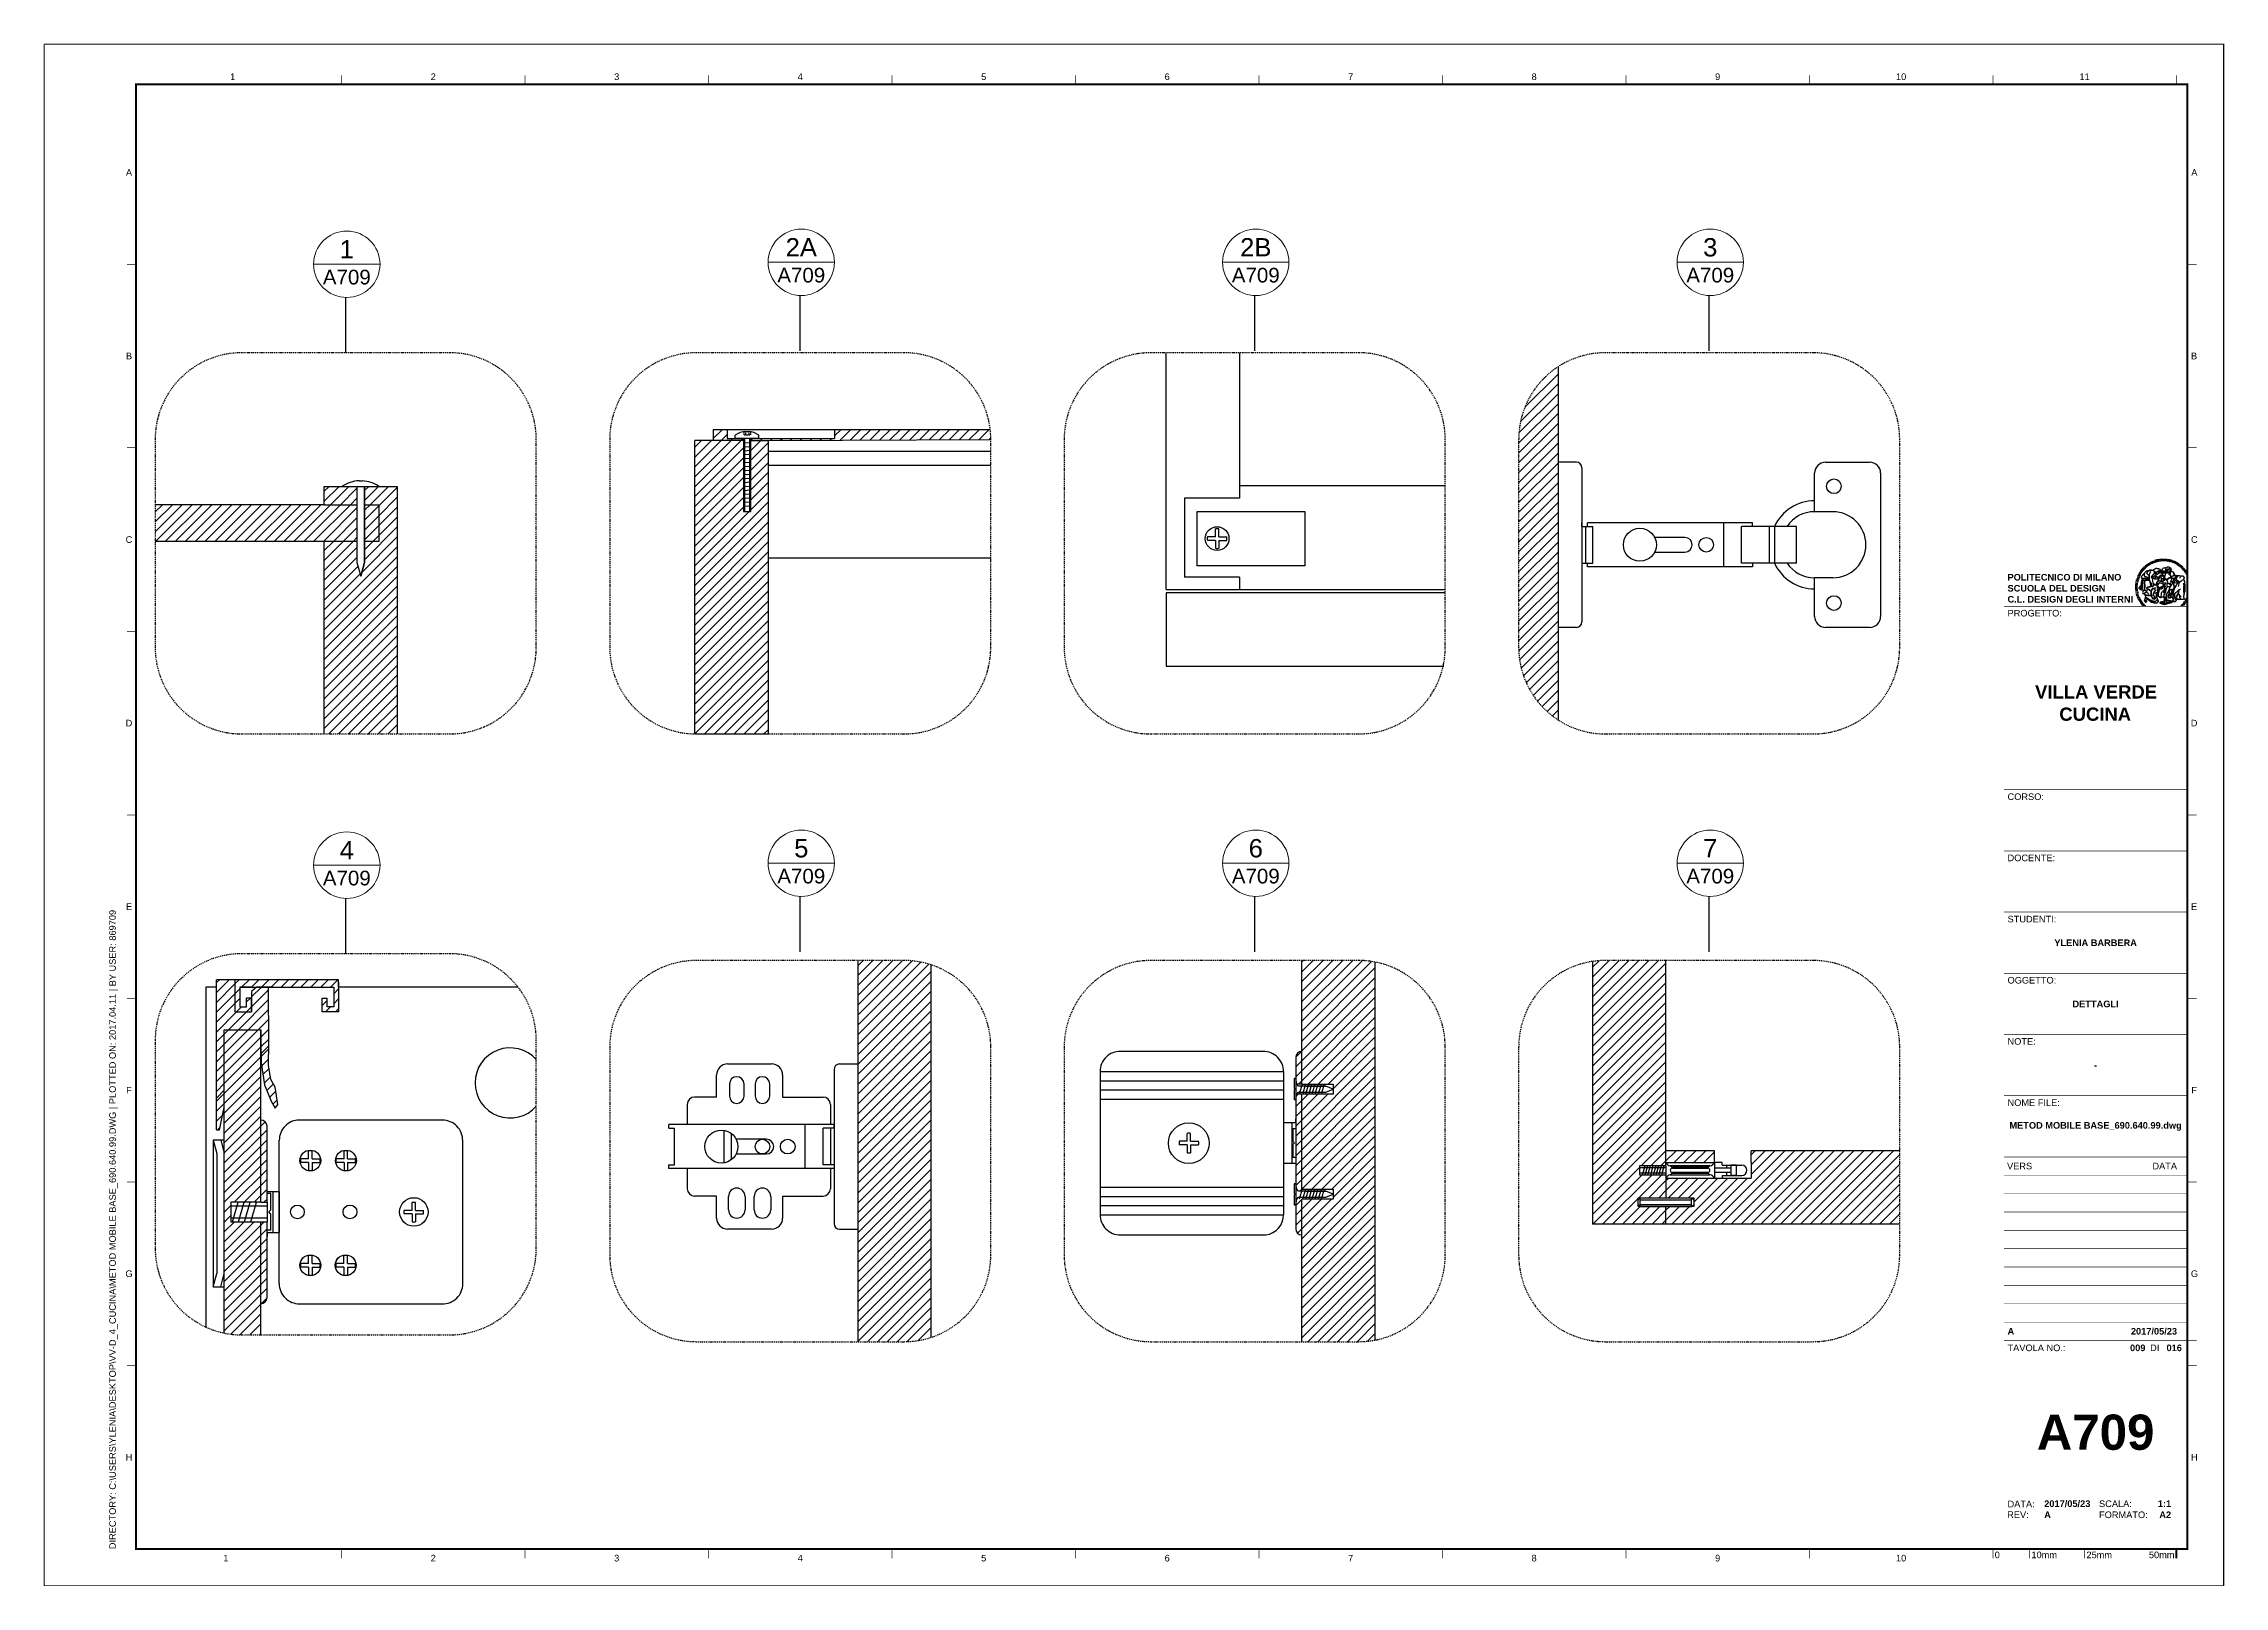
# Paper-space layout 'A709' of a CAD drawing. Header units: millimetres. Extents: x -1 to 593, y -1 to 419.
# The model-space entities are those that its viewports show. They can reach past a viewport. Long polylines and large blocks are cut down to what shows.
import ezdxf
from ezdxf.enums import TextEntityAlignment as Align

# ---------------------------------------------------------------- set-up
doc = ezdxf.new("R2010")
doc.units = ezdxf.units.MM
doc.set_wipeout_variables(frame=1)
for name, pattern in [('DASHED', [0.75, 0.5, -0.25]), ('HIDDEN', [0.375, 0.25, -0.125]), ('TRATTOPUNTO', [25.4, 12.7, -6.35, 0, -6.35])]:
    doc.linetypes.add(name, pattern=pattern)
doc.layers.add('A-ANNO-SYMB', color=3, linetype='Continuous', lineweight=18)
doc.layers.add('A-ELEV-MBE', color=7, linetype='Continuous', lineweight=18)
for name, color, linetype in [('A-FURN', 1, 'Continuous'), ('A-SECT-FURN', 2, 'Continuous'), ('ARREDI', 1, 'Continuous'), ('ARREDI SEZIONATI', 2, 'Continuous'), ('G-ANNO-LOGO', 3, 'Continuous'), ('G-ANNO-TEXT', 3, 'Continuous'), ('G-ANNO-TTLB', 3, 'Continuous'), ('QUOTE', 3, 'Continuous'), ('TRATTEGGIO', 5, 'HIDDEN'), ('VITI E CERNIERE', 8, 'Continuous')]:
    doc.layers.add(name, color=color, linetype=linetype)
doc.layers.add('G-ANNO-NPLT', color=210, linetype='Continuous', plot=False)
doc.layers.get('A-ELEV-MBE').off()
doc.styles.add('ARIAL', font='arial.ttf')
doc.styles.add('ARIAL-BOLD', font='')
doc.styles.add('E-ARIAL', font='arial.ttf')
doc.styles.get("Standard").update_dxf_attribs({"font": 'arial.ttf'})
doc.styles.get('ARIAL-BOLD').set_extended_font_data('Arial', bold=True)
pattern_1 = [(45, (1824.72925, 809.91583), (-0.134703842, 0.134703842), [])]
pattern_2 = [(45, (1824.72925, 826.28668), (-0.134703842, 0.134703842), [])]

# ---------------------------------------------------------------- blocks, each defined once
blk = doc.blocks.new('logoPolimi')
for p, q in [((-1.49, 1.84), (-1.36, 1.68)), ((-1.41, 1.91), (-1.28, 1.74)), ((-1.32, 1.97), (-1.2, 1.8)), ((-1.22, 2.03), (-1.11, 1.85)), ((-1.13, 2.09), (-1.03, 1.9)), ((-1.03, 2.14), (-0.94, 1.95)), ((-0.93, 2.18), (-0.84, 1.99)), ((-0.83, 2.22), (-0.75, 2.03)), ((-0.72, 2.26), (-0.66, 2.06)), ((-0.61, 2.29), (-0.56, 2.09)), ((-0.51, 2.32), (-0.46, 2.11)), ((-0.4, 2.34), (-0.36, 2.13)), ((-0.29, 2.35), (-0.26, 2.14)), ((-0.18, 2.36), (-0.16, 2.15)), ((-0.07, 2.37), (-0.06, 2.16)), ((0.04, 2.37), (0.04, 2.16)), ((0.15, 2.36), (0.14, 2.16)), ((0.26, 2.36), (0.24, 2.15)), ((0.37, 2.34), (0.34, 2.13)), ((0.48, 2.32), (0.44, 2.12)), ((0.59, 2.3), (0.54, 2.09)), ((0.69, 2.27), (0.63, 2.07)), ((0.8, 2.23), (0.73, 2.03)), ((0.9, 2.19), (0.82, 2)), ((1, 2.15), (0.91, 1.96)), ((1.1, 2.1), (1, 1.91)), ((1.2, 2.04), (1.09, 1.86)), ((1.29, 1.99), (1.18, 1.81)), ((1.38, 1.92), (1.26, 1.75)), ((1.47, 1.86), (1.34, 1.69)), ((-2.37, 0.12), (-2.16, 0.11)), ((-2.37, 0.01), (-2.16, 0.01)), ((-2.36, 0.23), (-2.15, 0.21)), ((-2.35, 0.34), (-2.14, 0.31)), ((-2.33, 0.45), (-2.12, 0.41)), ((-2.3, 0.55), (-2.1, 0.51)), ((-2.28, 0.66), (-2.07, 0.6)), ((-2.24, 0.77), (-2.04, 0.7)), ((-2.2, 0.87), (-2.01, 0.79)), ((-2.16, 0.97), (-1.97, 0.89)), ((-2.11, 1.07), (-1.93, 0.98)), ((-2.06, 1.17), (-1.88, 1.07)), ((-2.01, 1.26), (-1.83, 1.15)), ((-1.94, 1.36), (-1.77, 1.24)), ((-1.88, 1.45), (-1.71, 1.32)), ((-1.84, 0.03), (-1.82, 0.35)), ((-1.81, 1.53), (-1.65, 1.4)), ((-1.74, 1.61), (-1.58, 1.47)), ((-1.73, 0.59), (-1.73, 0.59)), ((-1.73, 0.59), (-1.73, 0.59)), ((-1.66, 1.69), (-1.51, 1.54)), ((-1.65, 0.57), (-1.65, 0.57)), ((-1.59, 1.12), (-1.59, 1.12)), ((-1.58, 1.77), (-1.44, 1.61)), ((-1.51, 0.55), (-1.51, 0.55)), ((-1.51, 0.55), (-1.51, 0.55)), ((-1.31, 0.79), (-1.21, 0.75)), ((-1.21, 0.75), (-1.31, 0.79)), ((-1.21, 0.75), (-1.31, 0.79)), ((-1.21, 0.75), (-1.21, 0.75)), ((-1.21, 0.75), (-1.21, 0.75)), ((-1.19, 0.76), (-1.19, 0.76)), ((-1.19, 0.76), (-1.19, 0.76)), ((-1.17, 0.99), (-1.18, 0.99)), ((-1.18, 0.99), (-1.17, 0.99)), ((-1.16, 0.57), (-1.16, 0.57)), ((-1.16, 0.57), (-1.16, 0.57)), ((-1.1, 0.01), (-0.99, 0.06)), ((-0.99, 0.06), (-1.1, 0.01)), ((-0.99, 0.06), (-1.1, 0.01)), ((-0.99, 0.06), (-0.99, 0.06)), ((-0.99, 0.06), (-0.99, 0.06)), ((-0.97, 0.79), (-0.98, 0.79)), ((-0.89, 0.84), (-0.97, 0.79)), ((-0.97, 0.79), (-0.89, 0.84)), ((-0.96, 1.41), (-0.96, 1.41)), ((-0.96, 1.41), (-0.96, 1.41)), ((-0.89, 0.84), (-0.82, 0.87)), ((-0.82, 0.87), (-0.89, 0.84)), ((-0.89, 0.84), (-0.82, 0.87)), ((-0.88, 0.83), (-0.89, 0.84)), ((-0.85, 1.39), (-0.85, 1.39)), ((-0.85, 1.39), (-0.85, 1.39)), ((-0.84, 0.14), (-0.84, 0.14)), ((-0.77, 1.08), (-0.78, 1.08)), ((-0.78, 1.08), (-0.77, 1.08)), ((-0.61, 1.12), (-0.77, 1.08)), ((-0.77, 1.08), (-0.61, 1.12)), ((-0.77, 1.08), (-0.61, 1.12)), ((-0.75, 1.3), (-0.76, 1.29)), ((-0.76, 1.29), (-0.75, 1.3)), ((-0.65, 0.99), (-0.7, 0.96)), ((-0.69, 0.18), (-0.68, 0.18)), ((-0.66, 0.93), (-0.66, 0.93)), ((-0.66, 0.93), (-0.64, 0.93)), ((-0.66, 0.93), (-0.66, 0.93)), ((-0.66, 0.93), (-0.66, 0.93)), ((-0.63, 1.01), (-0.63, 1.01)), ((-0.63, 1.01), (-0.62, 1.01)), ((-0.63, 0.66), (-0.63, 0.66)), ((-0.6, 1.12), (-0.61, 1.12)), ((-0.61, 1.12), (-0.6, 1.12)), ((-0.61, 1.12), (-0.6, 1.12)), ((-0.61, 0.86), (-0.57, 0.85)), ((-0.57, 0.85), (-0.61, 0.86)), ((-0.61, 0.86), (-0.57, 0.85)), ((-0.53, 1.08), (-0.6, 1.12)), ((-0.6, 1.12), (-0.6, 1.11)), ((-0.6, 1.12), (-0.53, 1.08)), ((-0.57, 0.8), (-0.59, 0.8)), ((-0.57, 0.85), (-0.53, 0.84)), ((-0.57, 0.85), (-0.57, 0.85)), ((-0.57, 0.85), (-0.57, 0.85)), ((-0.57, 0.85), (-0.53, 0.84)), ((-0.56, 0.29), (-0.49, 0.48)), ((-0.56, 0.14), (-0.56, 0.29)), ((-0.5, 0.11), (-0.56, 0.14)), ((-0.53, 0.84), (-0.51, 0.84)), ((-0.53, 0.84), (-0.51, 0.84)), ((-0.53, 0.84), (-0.53, 0.84)), ((-0.51, 0.11), (-0.51, 0.11)), ((-0.51, 0.11), (-0.51, 0.11)), ((-0.34, 0.33), (-0.5, 0.11)), ((-0.49, 0.48), (-0.41, 0.55)), ((-0.42, 0.8), (-0.47, 0.79)), ((-0.42, 0.8), (-0.47, 0.79)), ((-0.47, 0.79), (-0.45, 0.76)), ((-0.47, 0.79), (-0.45, 0.76)), ((-0.45, 1.14), (-0.42, 1.11)), ((-0.42, 1.26), (-0.36, 1.22)), ((-0.41, 0.55), (-0.34, 0.49)), ((-0.4, 1.37), (-0.38, 1.38)), ((-0.39, 1.37), (-0.4, 1.37)), ((-0.35, 1.33), (-0.4, 1.37)), ((-0.39, 1.24), (-0.4, 1.23)), ((-0.38, 1.14), (-0.38, 1.14)), ((-0.34, 0.49), (-0.09, 0.48)), ((-0.16, 0.32), (-0.34, 0.33)), ((-0.14, 0.32), (-0.31, 0.34)), ((-0.28, 1.3), (-0.29, 1.3)), ((-0.28, 1.3), (-0.28, 1.3)), ((-0.16, 1.24), (-0.16, 1.25)), ((-0.16, 1.25), (-0.16, 1.25)), ((-0.16, 0.49), (-0.14, 0.64)), ((-0.06, 0.27), (-0.16, 0.32)), ((-0.1, 0.88), (-0.09, 0.87)), ((-0.08, 1.37), (-0.08, 1.38)), ((-0.08, 1.23), (-0.05, 1.21)), ((-0.05, 1.21), (-0.08, 1.23)), ((-0.08, 1.23), (-0.05, 1.21)), ((-0.03, 0.26), (-0.06, 0.27)), ((-0.05, 1.21), (-0.04, 1.21)), ((-0.04, 1.21), (-0.05, 1.21)), ((-0.04, 1.21), (-0.04, 1.21)), ((-0.04, 1.21), (-0.04, 1.21)), ((-0.04, 0.48), (-0.03, 0.26)), ((0.03, 1.15), (0.03, 1.15)), ((0.03, 0.66), (0.03, 0.67)), ((0.07, 0.58), (0.07, 0.57)), ((0.1, 1.18), (0.1, 1.18)), ((0.1, 0.84), (0.1, 0.84)), ((0.13, 1.32), (0.17, 1.19)), ((0.14, 0.71), (0.34, 0.65)), ((0.31, 0.56), (0.17, 0.63)), ((0.27, 1.61), (0.27, 1.61)), ((0.27, 1.61), (0.27, 1.61)), ((0.27, 1.61), (0.27, 1.61)), ((0.29, 1.29), (0.29, 1.29)), ((0.29, 1.29), (0.29, 1.29)), ((0.29, 1.29), (0.29, 1.29)), ((0.29, 1.29), (0.29, 1.29)), ((0.33, 0.49), (0.34, 0.49)), ((0.33, 0.03), (0.35, 0.03)), ((0.33, 0.03), (0.35, 0.03)), ((0.34, 0.65), (0.34, 0.64)), ((0.35, 0.03), (0.57, 0.06)), ((0.35, 0.03), (0.57, 0.06)), ((0.35, 0.03), (0.35, 0.03)), ((0.35, 0.03), (0.35, 0.03)), ((0.38, 1.36), (0.37, 1.35)), ((0.38, 0.34), (0.37, 0.34)), ((0.38, 0.34), (0.38, 0.34)), ((0.43, 0.67), (0.39, 0.64)), ((0.49, 1.05), (0.51, 1.13)), ((0.51, 1.13), (0.49, 1.05)), ((0.49, 1.05), (0.51, 1.13)), ((0.51, 1.31), (0.5, 1.29)), ((0.51, 1.13), (0.52, 1.23)), ((0.52, 1.23), (0.51, 1.23)), ((0.51, 1.23), (0.52, 1.23)), ((0.52, 1.23), (0.51, 1.13)), ((0.51, 1.13), (0.52, 1.23)), ((0.52, 1.24), (0.6, 1.37)), ((0.52, 1.23), (0.6, 1.36)), ((0.6, 1.36), (0.52, 1.23)), ((0.52, 1.23), (0.52, 1.23)), ((0.52, 1.23), (0.52, 1.24)), ((0.52, 1.23), (0.52, 1.23)), ((0.55, 1.07), (0.53, 1.06)), ((0.53, 1.04), (0.53, 1.06)), ((0.53, 1.05), (0.53, 1.04)), ((0.54, 0.3), (0.63, 0.32)), ((0.54, -0.08), (0.61, 0.06)), ((0.61, 0.06), (0.54, -0.08)), ((0.54, -0.08), (0.61, 0.06)), ((0.56, 0.19), (0.59, 0.21)), ((0.57, 1.07), (0.57, 1.07)), ((0.57, 1.07), (0.57, 1.07)), ((0.57, 1.07), (0.57, 1.07)), ((0.57, 1.07), (0.57, 1.07)), ((0.57, 1.07), (0.57, 1.07)), ((0.57, 1.07), (0.57, 1.07)), ((0.57, 1.07), (0.57, 1.07)), ((0.58, 0.3), (0.59, 0.29)), ((0.59, 0.78), (0.59, 0.79)), ((0.59, 0.79), (0.59, 0.79)), ((0.59, 0.79), (0.59, 0.79)), ((0.59, 0.79), (0.59, 0.78)), ((0.61, 0.06), (0.6, 0.07)), ((0.6, 0.07), (0.61, 0.06)), ((0.61, 0.06), (0.61, 0.07)), ((0.62, 0.21), (0.65, 0.22)), ((0.64, 1.37), (0.65, 1.37)), ((0.69, 0.86), (0.68, 0.86)), ((0.68, 0.86), (0.69, 0.86)), ((0.68, 0.76), (0.68, 0.76)), ((0.76, 0.26), (0.76, 0.26)), ((0.82, 0.35), (0.84, 0.36)), ((0.82, 0.35), (0.82, 0.35)), ((0.84, 0.36), (0.84, 0.37)), ((0.85, 0.34), (1.05, 0.35)), ((0.93, 1.05), (0.93, 1.05)), ((0.93, 1.05), (0.93, 1.05)), ((0.93, 1.05), (0.93, 1.04)), ((0.93, 1.05), (0.93, 1.05)), ((0.97, 0.66), (0.96, 0.66)), ((1.01, 0.97), (0.98, 0.96)), ((1.17, 0.96), (1.17, 0.95)), ((1.17, 0.95), (1.17, 0.95)), ((1.34, 0.37), (1.26, 0.04)), ((1.27, 0.37), (1.27, 0.38)), ((1.28, 0.95), (1.28, 0.95)), ((1.37, 0.73), (1.46, 0.81)), ((1.41, 0.4), (1.41, 0.41)), ((1.56, 1.79), (1.42, 1.63)), ((1.64, 1.71), (1.49, 1.56)), ((1.49, 0.9), (1.57, 0.92)), ((1.72, 1.63), (1.56, 1.49)), ((1.67, 0.6), (1.57, 0.53)), ((1.79, 1.55), (1.63, 1.41)), ((1.86, 1.47), (1.7, 1.34)), ((1.93, 1.38), (1.76, 1.26)), ((1.99, 1.29), (1.81, 1.17)), ((2.05, 1.19), (1.87, 1.09)), ((2.1, 1.1), (1.92, 1)), ((2.15, 1), (1.96, 0.91)), ((2.19, 0.9), (2, 0.82)), ((2.23, 0.79), (2.04, 0.72)), ((2.27, 0.69), (2.07, 0.63)), ((2.3, 0.58), (2.09, 0.53)), ((2.32, 0.47), (2.12, 0.43)), ((2.34, 0.37), (2.13, 0.33)), ((2.36, 0.26), (2.15, 0.23)), ((2.37, 0.15), (2.16, 0.13)), ((2.37, 0.04), (2.16, 0.03)), ((-2.37, -0.1), (-2.16, -0.09)), ((-2.36, -0.21), (-2.15, -0.19)), ((-2.35, -0.32), (-2.14, -0.29)), ((-2.33, -0.43), (-2.12, -0.39)), ((-2.31, -0.54), (-2.1, -0.49)), ((-2.28, -0.65), (-2.08, -0.59)), ((-2.25, -0.75), (-2.05, -0.69)), ((-2.21, -0.86), (-2.02, -0.78)), ((-2.17, -0.96), (-1.98, -0.87)), ((-2.12, -1.06), (-1.93, -0.96)), ((-2.07, -1.16), (-1.89, -1.05)), ((-2.04, -0.15), (-1.97, -0.2)), ((-2.01, -1.25), (-1.84, -1.14)), ((-1.95, -1.34), (-1.78, -1.22)), ((-1.89, -1.43), (-1.72, -1.31)), ((-1.82, -1.52), (-1.66, -1.38)), ((-1.75, -1.6), (-1.59, -1.46)), ((-1.67, -1.68), (-1.52, -1.53)), ((-1.58, -0.12), (-1.6, -0.18)), ((-1.6, -0.18), (-1.58, -0.28)), ((-1.57, -0.54), (-1.59, -0.54)), ((-1.59, -0.54), (-1.59, -0.54)), ((-1.59, -1.76), (-1.45, -1.6)), ((-1.56, -0.32), (-1.56, -0.31)), ((-1.56, -0.31), (-1.56, -0.31)), ((-1.53, -0.65), (-1.53, -0.65)), ((-1.53, -0.65), (-1.53, -0.65)), ((-1.51, -1.83), (-1.37, -1.67)), ((-1.48, -0.86), (-1.48, -0.85)), ((-1.42, -0.37), (-1.42, -0.37)), ((-1.42, -1.9), (-1.29, -1.73)), ((-1.38, -0.46), (-1.38, -0.46)), ((-1.33, -1.96), (-1.21, -1.79)), ((-1.31, -0.24), (-1.31, -0.23)), ((-1.31, -0.23), (-1.31, -0.24)), ((-1.23, -0.19), (-1.23, -0.19)), ((-1.23, -0.19), (-1.23, -0.19)), ((-1.23, -0.19), (-1.23, -0.19)), ((-1.23, -0.19), (-1.23, -0.19)), ((-1.01, -0.39), (-1.02, -0.39)), ((-1.02, -0.39), (-1.01, -0.39)), ((-1.02, -0.7), (-1.02, -0.7)), ((-1.02, -0.7), (-1.02, -0.7)), ((-1.02, -0.7), (-1.02, -0.7)), ((-0.79, -0.51), (-0.83, -0.58)), ((-0.83, -0.58), (-0.79, -0.51)), ((-0.83, -0.58), (-0.79, -0.51)), ((-0.78, -1.05), (-0.83, -0.94)), ((-0.83, -0.94), (-0.78, -1.05)), ((-0.83, -0.94), (-0.83, -0.94)), ((-0.83, -0.94), (-0.78, -1.05)), ((-0.82, -1.23), (-0.82, -1.23)), ((-0.82, -1.23), (-0.77, -1.23)), ((-0.77, -1.23), (-0.82, -1.23)), ((-0.82, -1.23), (-0.82, -1.23)), ((-0.77, -1.23), (-0.82, -1.23)), ((-0.75, -0.96), (-0.8, -0.89)), ((-0.8, -0.89), (-0.79, -0.92)), ((-0.79, -0.92), (-0.8, -0.89)), ((-0.8, -0.89), (-0.75, -0.96)), ((-0.79, -0.92), (-0.8, -0.89)), ((-0.8, -0.89), (-0.8, -0.89)), ((-0.8, -0.89), (-0.75, -0.96)), ((-0.79, -0.92), (-0.78, -0.95)), ((-0.78, -0.95), (-0.79, -0.92)), ((-0.78, -0.95), (-0.79, -0.92)), ((-0.77, -0.49), (-0.78, -0.48)), ((-0.78, -0.48), (-0.77, -0.49)), ((-0.78, -0.95), (-0.76, -1)), ((-0.76, -1), (-0.78, -0.95)), ((-0.76, -1), (-0.78, -0.95)), ((-0.71, -0.89), (-0.75, -0.87)), ((-0.75, -0.87), (-0.71, -0.89)), ((-0.75, -0.87), (-0.71, -0.89)), ((-0.72, -1.01), (-0.75, -0.96)), ((-0.75, -0.96), (-0.72, -1.01)), ((-0.75, -0.96), (-0.72, -1.01)), ((-0.64, -0.93), (-0.71, -0.89)), ((-0.71, -0.89), (-0.64, -0.93)), ((-0.71, -0.89), (-0.64, -0.93)), ((-0.66, -0.53), (-0.66, -0.53)), ((-0.66, -0.53), (-0.66, -0.53)), ((-0.66, -0.53), (-0.66, -0.53)), ((-0.39, -0.81), (-0.51, -0.69)), ((-0.51, -1.04), (-0.5, -1.04)), ((-0.48, -0.42), (-0.48, -0.42)), ((-0.48, -0.42), (-0.48, -0.42)), ((-0.48, -0.42), (-0.48, -0.42)), ((-0.41, -0.51), (-0.41, -0.51)), ((-0.38, -0.05), (-0.39, -0.12)), ((-0.39, -0.12), (-0.37, -0.1)), ((-0.35, -0.14), (-0.37, -0.08)), ((-0.37, -0.09), (-0.37, -0.09)), ((-0.33, -0.12), (-0.35, -0.14)), ((-0.32, -0.14), (-0.35, -0.14)), ((-0.35, -0.18), (-0.34, -0.22)), ((-0.34, -0.08), (-0.29, -0.16)), ((-0.34, -0.22), (-0.34, -0.22)), ((-0.27, -0.17), (-0.32, -0.14)), ((-0.25, -0.91), (-0.26, -0.9)), ((-0.26, -1.29), (0.1, -1.2)), ((0.1, -1.2), (-0.26, -1.29)), ((0.08, -1.4), (-0.26, -1.29)), ((-0.26, -1.29), (0.08, -1.4)), ((-0.26, -1.38), (-0.26, -1.29)), ((-0.26, -1.29), (-0.26, -1.29)), ((-0.26, -1.29), (-0.26, -1.38)), ((-0.26, -1.29), (0.08, -1.4)), ((-0.26, -1.29), (-0.26, -1.29)), ((0.08, -1.49), (-0.26, -1.38)), ((-0.26, -1.38), (0.09, -1.49)), ((-0.14, -0.15), (-0.16, -0.13)), ((-0.11, -0.04), (-0.12, -0.05)), ((-0.04, -0.41), (-0.01, -0.44)), ((-0.01, -0.44), (-0.04, -0.41)), ((-0.04, -0.41), (-0.01, -0.44)), ((0.07, -0.84), (0.07, -0.84)), ((0.07, -0.84), (0.07, -0.84)), ((0.1, -1.2), (0.08, -1.32)), ((0.08, -1.32), (0.13, -1.2)), ((0.08, -1.4), (0.72, -1.22)), ((0.72, -1.22), (0.08, -1.4)), ((0.08, -1.4), (0.72, -1.22)), ((0.72, -1.31), (0.08, -1.49)), ((0.08, -1.44), (0.08, -1.4)), ((0.08, -1.4), (0.08, -1.44)), ((0.08, -1.4), (0.08, -1.49)), ((0.08, -1.49), (0.08, -1.44)), ((0.08, -1.44), (0.08, -1.44)), ((0.08, -1.44), (0.08, -1.45)), ((0.08, -1.45), (0.08, -1.46)), ((0.08, -1.46), (0.08, -1.49)), ((0.1, -1.01), (0.09, -0.86)), ((0.1, -1.01), (0.09, -0.86)), ((0.09, -1.49), (0.72, -1.31)), ((0.1, -1.2), (0.12, -1.04)), ((0.12, -1.04), (0.1, -1.2)), ((0.13, -1.2), (0.1, -1.2)), ((0.1, -1.2), (0.13, -1.2)), ((0.13, -1.2), (0.1, -1.2)), ((0.1, -1.2), (0.1, -1.2)), ((0.11, -0.44), (0.11, -0.44)), ((0.11, -0.44), (0.11, -0.44)), ((0.12, -0.21), (0.12, -0.21)), ((0.12, -0.21), (0.12, -0.21)), ((0.12, -0.21), (0.12, -0.21)), ((0.12, -0.21), (0.12, -0.21)), ((0.12, -0.21), (0.12, -0.21)), ((0.12, -0.21), (0.12, -0.21)), ((0.12, -0.21), (0.12, -0.21)), ((0.12, -0.21), (0.12, -0.21)), ((0.12, -0.21), (0.12, -0.21)), ((0.12, -0.21), (0.12, -0.21)), ((0.12, -0.21), (0.12, -0.21)), ((0.12, -0.21), (0.12, -0.21)), ((0.12, -0.21), (0.12, -0.21)), ((0.12, -0.56), (0.14, -0.53)), ((0.14, -0.53), (0.12, -0.56)), ((0.12, -0.56), (0.14, -0.53)), ((0.12, -1.04), (0.12, -1.04)), ((0.12, -1.04), (0.12, -1.04)), ((0.12, -1.04), (0.12, -1.04)), ((0.21, -0.99), (0.13, -1.2)), ((0.13, -1.2), (0.21, -0.99)), ((0.36, -1.14), (0.13, -1.2)), ((0.13, -1.2), (0.26, -1.17)), ((0.14, -0.53), (0.16, -0.49)), ((0.16, -0.49), (0.14, -0.53)), ((0.14, -0.53), (0.16, -0.49)), ((0.16, -0.49), (0.16, -0.49)), ((0.16, -0.49), (0.16, -0.49)), ((0.28, -1.19), (0.21, -0.99)), ((0.21, -0.99), (0.31, -1.27)), ((0.24, -0.17), (0.24, -0.16)), ((0.24, -0.16), (0.24, -0.17)), ((0.25, -0.84), (0.25, -0.88)), ((0.25, -0.88), (0.25, -0.84)), ((0.25, -0.88), (0.25, -0.84)), ((0.25, -0.88), (0.29, -1.17)), ((0.26, -0.88), (0.25, -0.88)), ((0.31, -1.27), (0.25, -0.88)), ((0.26, -1.17), (0.28, -1.16)), ((0.28, -1.16), (0.36, -1.14)), ((0.29, -1.17), (0.28, -1.19)), ((0.36, -1.14), (0.72, -1.22)), ((0.72, -1.22), (0.36, -1.14)), ((0.49, -0.31), (0.49, -0.31)), ((0.49, -0.31), (0.49, -0.31)), ((0.5, -0.27), (0.5, -0.27)), ((0.51, -0.27), (0.51, -0.27)), ((0.72, -0.81), (0.75, -0.89)), ((0.72, -1.22), (0.72, -1.31)), ((0.72, -1.31), (0.72, -1.22)), ((0.74, -0.23), (0.74, -0.23)), ((0.74, -0.23), (0.75, -0.24)), ((0.75, -0.23), (0.75, -0.23)), ((0.86, -0.25), (0.82, -0.34)), ((0.87, -0.22), (0.86, -0.23)), ((0.87, -0.22), (0.86, -0.25)), ((0.96, -0.58), (0.96, -0.57)), ((1.05, -1.05), (1.04, -1.05)), ((1.28, -2), (1.17, -1.82)), ((1.37, -1.93), (1.25, -1.76)), ((1.31, -0.27), (1.3, -0.26)), ((1.3, -0.26), (1.3, -0.26)), ((1.3, -0.26), (1.3, -0.26)), ((1.3, -0.26), (1.31, -0.27)), ((1.3, -0.26), (1.3, -0.26)), ((1.46, -1.87), (1.33, -1.7)), ((1.54, -1.8), (1.41, -1.64)), ((1.63, -1.72), (1.48, -1.57)), ((1.71, -1.65), (1.55, -1.5)), ((1.78, -1.57), (1.62, -1.43)), ((1.85, -1.48), (1.69, -1.35)), ((1.92, -1.39), (1.75, -1.27)), ((1.98, -1.3), (1.81, -1.19)), ((2.04, -1.21), (1.86, -1.1)), ((2.09, -1.11), (1.91, -1.01)), ((2.14, -1.01), (1.95, -0.92)), ((2.19, -0.91), (1.99, -0.83)), ((2.23, -0.81), (2.03, -0.74)), ((2.26, -0.7), (2.06, -0.64)), ((2.29, -0.6), (2.09, -0.55)), ((2.32, -0.49), (2.11, -0.45)), ((2.34, -0.38), (2.13, -0.35)), ((2.35, -0.27), (2.15, -0.25)), ((2.37, -0.08), (2.16, -0.07)), ((2.36, -0.16), (2.16, -0.15)), ((-1.24, -2.02), (-1.13, -1.84)), ((-1.14, -2.08), (-1.04, -1.89)), ((-1.04, -2.13), (-0.95, -1.94)), ((-0.94, -2.18), (-0.86, -1.98)), ((-0.84, -2.22), (-0.77, -2.02)), ((-0.74, -2.25), (-0.67, -2.05)), ((-0.63, -2.29), (-0.57, -2.08)), ((-0.52, -2.31), (-0.48, -2.11)), ((-0.42, -2.33), (-0.38, -2.13)), ((-0.31, -2.35), (-0.28, -2.14)), ((-0.2, -2.36), (-0.18, -2.15)), ((-0.09, -2.37), (-0.08, -2.16)), ((0.03, -2.37), (0.02, -2.16)), ((0.14, -2.37), (0.12, -2.16)), ((0.25, -2.36), (0.22, -2.15)), ((0.35, -2.34), (0.32, -2.14)), ((0.46, -2.32), (0.42, -2.12)), ((0.57, -2.3), (0.52, -2.1)), ((0.68, -2.27), (0.62, -2.07)), ((0.78, -2.24), (0.71, -2.04)), ((0.89, -2.2), (0.81, -2)), ((0.99, -2.15), (0.9, -1.96)), ((1.09, -2.11), (0.99, -1.92)), ((1.19, -2.05), (1.08, -1.87))]:
    blk.add_line(p, q)
for points in [[(-1.9, 0.12), (-1.94, 0.02), (-2.05, -0.09), (-2.05, -0.09)], [(-1.86, 0.38), (-1.86, 0.38), (-1.87, 0.19), (-1.9, 0.12)], [(-1.76, 0.6), (-1.76, 0.6), (-1.84, 0.57), (-1.86, 0.38)], [(-1.86, -0.04), (-1.84, 0.02), (-1.84, 0.03), (-1.84, 0.03)], [(-1.82, 0.78), (-1.83, 0.8), (-1.85, 0.86), (-1.83, 0.88)], [(-1.82, 0.78), (-1.83, 0.8), (-1.85, 0.86), (-1.83, 0.88)], [(-1.83, 0.88), (-1.81, 0.9), (-1.76, 0.96), (-1.76, 0.96)], [(-1.83, 0.88), (-1.81, 0.9), (-1.76, 0.96), (-1.76, 0.96)], [(-1.76, 0.6), (-1.83, 0.7), (-1.78, 0.74), (-1.78, 0.74)], [(-1.78, 0.74), (-1.79, 0.74), (-1.83, 0.7), (-1.76, 0.6)], [(-1.78, 0.74), (-1.8, 0.76), (-1.81, 0.78), (-1.82, 0.78)], [(-1.78, 0.74), (-1.8, 0.76), (-1.81, 0.78), (-1.82, 0.78)], [(-1.82, 0.35), (-1.81, 0.5), (-1.73, 0.59), (-1.73, 0.59)], [(-1.82, -0.19), (-1.73, -0.07), (-1.75, 0.14), (-1.75, 0.3)], [(-1.75, 0.33), (-1.75, 0.17), (-1.73, -0.05), (-1.8, -0.17)], [(-1.78, 0.74), (-1.75, 0.72), (-1.72, 0.69), (-1.68, 0.7)], [(-1.68, 0.7), (-1.72, 0.69), (-1.75, 0.72), (-1.78, 0.74)], [(-1.68, 0.7), (-1.72, 0.69), (-1.75, 0.72), (-1.78, 0.74)], [(-1.78, 0.74), (-1.78, 0.74), (-1.78, 0.74), (-1.78, 0.74)], [(-1.76, 0.96), (-1.68, 1.1), (-1.59, 1.12), (-1.59, 1.12)], [(-1.76, 0.96), (-1.68, 1.1), (-1.6, 1.12), (-1.6, 1.12)], [(-1.73, 0.59), (-1.74, 0.59), (-1.75, 0.6), (-1.76, 0.6)], [(-1.73, 0.59), (-1.74, 0.59), (-1.75, 0.6), (-1.76, 0.6)], [(-1.75, 0.3), (-1.76, 0.47), (-1.65, 0.57), (-1.65, 0.57)], [(-1.65, 0.57), (-1.65, 0.57), (-1.76, 0.5), (-1.75, 0.33)], [(-1.65, 0.57), (-1.68, 0.58), (-1.7, 0.58), (-1.73, 0.59)], [(-1.65, 0.57), (-1.68, 0.58), (-1.7, 0.58), (-1.73, 0.59)], [(-1.5, 0.71), (-1.53, 0.74), (-1.61, 0.71), (-1.68, 0.7)], [(-1.68, 0.7), (-1.61, 0.71), (-1.53, 0.73), (-1.5, 0.71)], [(-1.5, 0.71), (-1.53, 0.73), (-1.61, 0.71), (-1.68, 0.7)], [(-1.51, 0.55), (-1.56, 0.56), (-1.61, 0.56), (-1.65, 0.57)], [(-1.65, 0.57), (-1.61, 0.56), (-1.56, 0.56), (-1.51, 0.55)], [(-1.51, 0.55), (-1.56, 0.56), (-1.61, 0.56), (-1.65, 0.57)], [(-1.59, 1.12), (-1.6, 1.06), (-1.61, 0.99), (-1.61, 0.97)], [(-1.61, 0.97), (-1.61, 0.99), (-1.6, 1.06), (-1.59, 1.12)], [(-1.61, 0.97), (-1.61, 0.99), (-1.6, 1.06), (-1.59, 1.12)], [(-1.61, 0.97), (-1.61, 0.95), (-1.56, 0.88), (-1.54, 0.87)], [(-1.54, 0.87), (-1.56, 0.88), (-1.61, 0.95), (-1.61, 0.97)], [(-1.54, 0.87), (-1.56, 0.88), (-1.61, 0.96), (-1.61, 0.97)], [(-1.59, 1.12), (-1.59, 1.13), (-1.59, 1.15), (-1.58, 1.16)], [(-1.59, 1.12), (-1.59, 1.13), (-1.59, 1.15), (-1.58, 1.16)], [(-1.58, 1.16), (-1.57, 1.21), (-1.52, 1.23), (-1.49, 1.25)], [(-1.58, 1.16), (-1.57, 1.21), (-1.52, 1.23), (-1.49, 1.25)], [(-1.58, 0.36), (-1.58, 0.48), (-1.51, 0.55), (-1.51, 0.55)], [(-1.51, 0.55), (-1.51, 0.55), (-1.58, 0.48), (-1.58, 0.36)], [(-1.51, 0.55), (-1.51, 0.55), (-1.58, 0.48), (-1.58, 0.36)], [(-1.55, 0.04), (-1.55, 0.08), (-1.58, 0.25), (-1.58, 0.36)], [(-1.58, 0.36), (-1.58, 0.25), (-1.55, 0.08), (-1.55, 0.04)], [(-1.58, 0.36), (-1.58, 0.25), (-1.55, 0.08), (-1.55, 0.04)], [(-1.58, -0.12), (-1.57, -0.06), (-1.55, 0.02), (-1.55, 0.04)], [(-1.55, 0.04), (-1.55, 0.02), (-1.57, -0.06), (-1.58, -0.12)], [(-1.55, 0.04), (-1.55, 0.02), (-1.56, -0.04), (-1.57, -0.1)], [(-1.54, 0.87), (-1.52, 0.85), (-1.47, 0.83), (-1.44, 0.83)], [(-1.44, 0.83), (-1.47, 0.83), (-1.52, 0.85), (-1.54, 0.87)], [(-1.45, 0.83), (-1.47, 0.83), (-1.52, 0.85), (-1.54, 0.87)], [(-1.51, 0.55), (-1.33, 0.54), (-1.16, 0.57), (-1.16, 0.57)], [(-1.16, 0.57), (-1.16, 0.57), (-1.33, 0.54), (-1.51, 0.55)], [(-1.16, 0.57), (-1.16, 0.57), (-1.33, 0.54), (-1.51, 0.55)], [(-1.5, 0.71), (-1.46, 0.68), (-1.4, 0.62), (-1.33, 0.66)], [(-1.33, 0.66), (-1.4, 0.62), (-1.46, 0.68), (-1.5, 0.71)], [(-1.33, 0.66), (-1.4, 0.62), (-1.46, 0.68), (-1.5, 0.71)], [(-1.49, 1.25), (-1.46, 1.26), (-1.42, 1.33), (-1.39, 1.36)], [(-1.49, 1.25), (-1.46, 1.27), (-1.43, 1.34), (-1.39, 1.36)], [(-1.31, 0.79), (-1.33, 0.79), (-1.42, 0.83), (-1.45, 0.83)], [(-1.44, 0.83), (-1.42, 0.83), (-1.33, 0.79), (-1.31, 0.79)], [(-1.31, 0.79), (-1.33, 0.79), (-1.42, 0.83), (-1.44, 0.83)], [(-1.35, 1.1), (-1.4, 1.17), (-1.36, 1.23), (-1.29, 1.31)], [(-1.29, 1.31), (-1.36, 1.23), (-1.4, 1.17), (-1.35, 1.1)], [(-1.35, 1.1), (-1.4, 1.17), (-1.36, 1.23), (-1.29, 1.31)], [(-1.39, 1.36), (-1.35, 1.38), (-1.26, 1.4), (-1.19, 1.41)], [(-1.39, 1.36), (-1.35, 1.38), (-1.26, 1.4), (-1.19, 1.41)], [(-1.18, 0.99), (-1.24, 0.97), (-1.3, 1.03), (-1.35, 1.1)], [(-1.35, 1.1), (-1.3, 1.03), (-1.24, 0.97), (-1.18, 0.99)], [(-1.18, 1), (-1.24, 0.97), (-1.3, 1.03), (-1.35, 1.1)], [(-1.33, 0.66), (-1.28, 0.7), (-1.23, 0.73), (-1.21, 0.75)], [(-1.21, 0.75), (-1.23, 0.73), (-1.28, 0.7), (-1.33, 0.66)], [(-1.21, 0.75), (-1.23, 0.73), (-1.28, 0.7), (-1.33, 0.66)], [(-1.29, 1.31), (-1.22, 1.39), (-1.01, 1.41), (-0.96, 1.41)], [(-0.96, 1.41), (-1.01, 1.41), (-1.22, 1.39), (-1.29, 1.31)], [(-1.29, 1.31), (-1.22, 1.39), (-1.01, 1.41), (-0.96, 1.41)], [(-1.24, -0.02), (-1.21, -0.01), (-1.1, 0.01), (-1.1, 0.01)], [(-1.1, 0.01), (-1.1, 0.01), (-1.21, -0.01), (-1.24, -0.02)], [(-1.1, 0.01), (-1.1, 0.01), (-1.21, -0.01), (-1.24, -0.02)], [(-1.21, 0.75), (-1.2, 0.75), (-1.19, 0.76), (-1.19, 0.76)], [(-1.19, 0.76), (-1.19, 0.76), (-1.2, 0.75), (-1.21, 0.75)], [(-1.19, 0.76), (-1.19, 0.76), (-1.2, 0.76), (-1.21, 0.75)], [(-1.19, 1.41), (-1.11, 1.43), (-0.97, 1.41), (-0.97, 1.41)], [(-1.19, 1.41), (-1.12, 1.43), (-0.98, 1.41), (-0.98, 1.41)], [(-1.19, 0.76), (-1.19, 0.77), (-1.18, 0.78), (-1.18, 0.79)], [(-1.18, 0.79), (-1.18, 0.78), (-1.19, 0.77), (-1.19, 0.76)], [(-1.19, 0.76), (-1.19, 0.77), (-1.19, 0.78), (-1.18, 0.79)], [(-1.18, 0.68), (-1.18, 0.68), (-1.19, 0.71), (-1.19, 0.76)], [(-1.19, 0.76), (-1.19, 0.71), (-1.18, 0.68), (-1.18, 0.68)], [(-1.18, 0.68), (-1.18, 0.68), (-1.19, 0.71), (-1.19, 0.76)], [(-1.18, 0.97), (-1.18, 0.97), (-1.18, 0.98), (-1.17, 0.99)], [(-1.17, 0.99), (-1.18, 0.98), (-1.18, 0.97), (-1.18, 0.97)], [(-1.18, 0.97), (-1.18, 0.97), (-1.18, 0.98), (-1.17, 0.99)], [(-1.18, 0.79), (-1.17, 0.86), (-1.18, 0.95), (-1.18, 0.97)], [(-1.18, 0.97), (-1.18, 0.95), (-1.17, 0.86), (-1.18, 0.79)], [(-1.18, 0.79), (-1.17, 0.86), (-1.18, 0.95), (-1.18, 0.97)], [(-1.16, 0.57), (-1.17, 0.6), (-1.18, 0.64), (-1.18, 0.68)], [(-1.18, 0.68), (-1.18, 0.64), (-1.17, 0.6), (-1.16, 0.57)], [(-1.16, 0.57), (-1.17, 0.6), (-1.18, 0.64), (-1.18, 0.68)], [(-1.17, 0.99), (-1.17, 1.03), (-1.16, 1.09), (-1.14, 1.13)], [(-1.09, 0.42), (-1.1, 0.44), (-1.14, 0.48), (-1.16, 0.57)], [(-1.16, 0.57), (-1.14, 0.48), (-1.1, 0.44), (-1.09, 0.42)], [(-1.09, 0.42), (-1.1, 0.44), (-1.14, 0.48), (-1.16, 0.57)], [(-1.14, 1.13), (-1.12, 1.18), (-1.05, 1.31), (-1.05, 1.31)], [(-1.12, 0.46), (-1.12, 0.46), (-1.13, 0.38), (-1.11, 0.26)], [(-1.11, 0.26), (-1.08, 0.14), (-1.05, 0.03), (-1.05, 0.03)], [(-1.02, 0.32), (-1.02, 0.32), (-1.08, 0.4), (-1.09, 0.42)], [(-1.09, 0.42), (-1.08, 0.4), (-1.02, 0.32), (-1.02, 0.32)], [(-1.02, 0.32), (-1.02, 0.32), (-1.08, 0.4), (-1.09, 0.42)], [(-0.98, 0.2), (-0.98, 0.21), (-1.02, 0.32), (-1.02, 0.32)], [(-1.02, 0.32), (-1.02, 0.32), (-0.98, 0.21), (-0.98, 0.2)], [(-0.98, 0.2), (-0.98, 0.21), (-1.02, 0.32), (-1.02, 0.32)], [(-1.01, 0.12), (-1, 0.16), (-0.98, 0.19), (-0.98, 0.2)], [(-0.98, 0.2), (-0.98, 0.19), (-1, 0.16), (-1.01, 0.12)], [(-1.01, 0.12), (-1, 0.16), (-0.98, 0.19), (-0.98, 0.2)], [(-0.99, 0.06), (-1, 0.07), (-1.01, 0.1), (-1.01, 0.12)], [(-1.01, 0.12), (-1.01, 0.1), (-1, 0.07), (-0.99, 0.06)], [(-0.99, 0.06), (-1, 0.07), (-1.01, 0.1), (-1.01, 0.12)], [(-0.99, 0.06), (-0.99, 0.06), (-0.99, 0.06), (-0.98, 0.05)], [(-0.98, 0.05), (-0.99, 0.06), (-0.99, 0.06), (-0.99, 0.06)], [(-0.99, 0.05), (-0.99, 0.06), (-0.99, 0.06), (-0.99, 0.06)], [(-0.95, 0.02), (-0.96, 0.03), (-0.97, 0.04), (-0.99, 0.05)], [(-0.98, 1.41), (-0.98, 1.41), (-0.97, 1.41), (-0.96, 1.41)], [(-0.98, 0.81), (-0.94, 0.85), (-0.92, 0.93), (-0.91, 0.97)], [(-0.91, 0.97), (-0.92, 0.93), (-0.94, 0.85), (-0.98, 0.81)], [(-0.91, 0.97), (-0.92, 0.93), (-0.94, 0.85), (-0.98, 0.81)], [(-0.98, 0.79), (-0.98, 0.81), (-0.98, 0.81), (-0.98, 0.81)], [(-0.98, 0.81), (-0.98, 0.81), (-0.98, 0.81), (-0.98, 0.79)], [(-0.98, 0.81), (-0.98, 0.81), (-0.98, 0.81), (-0.98, 0.79)], [(-0.98, 0.79), (-0.98, 0.79), (-0.98, 0.78), (-0.97, 0.77)], [(-0.98, 0.79), (-0.98, 0.79), (-0.98, 0.78), (-0.97, 0.77)], [(-0.98, 0.05), (-0.97, 0.04), (-0.96, 0.03), (-0.95, 0.02)], [(-0.95, 0.02), (-0.96, 0.03), (-0.97, 0.04), (-0.98, 0.05)], [(-0.97, 1.41), (-0.97, 1.41), (-0.97, 1.41), (-0.96, 1.41)], [(-0.97, 0.77), (-0.96, 0.74), (-0.91, 0.64), (-0.91, 0.57)], [(-0.97, 0.77), (-0.96, 0.74), (-0.91, 0.64), (-0.91, 0.57)], [(-0.96, 1.41), (-0.94, 1.41), (-0.9, 1.41), (-0.85, 1.39)], [(-0.96, 1.41), (-0.94, 1.41), (-0.9, 1.41), (-0.85, 1.39)], [(-0.95, 0.02), (-0.94, 0.01), (-0.92, 0.01), (-0.9, 0.01)], [(-0.9, 0.01), (-0.92, 0.01), (-0.94, 0.01), (-0.95, 0.02)], [(-0.91, 0.01), (-0.92, 0.01), (-0.94, 0.01), (-0.95, 0.02)], [(-0.91, 0.97), (-0.89, 1), (-0.87, 1.01), (-0.84, 1.02)], [(-0.84, 1.02), (-0.87, 1.01), (-0.89, 1), (-0.91, 0.97)], [(-0.84, 1.02), (-0.87, 1.01), (-0.89, 1.01), (-0.91, 0.97)], [(-0.91, 0.57), (-0.91, 0.5), (-0.9, 0.43), (-0.88, 0.37)], [(-0.91, 0.57), (-0.91, 0.5), (-0.9, 0.43), (-0.88, 0.37)], [(-0.87, 0.03), (-0.87, 0.03), (-0.89, 0.01), (-0.91, 0.01)], [(-0.9, 0.01), (-0.89, 0.01), (-0.87, 0.03), (-0.87, 0.03)], [(-0.87, 0.03), (-0.87, 0.03), (-0.89, 0.01), (-0.9, 0.01)], [(-0.88, 0.84), (-0.88, 0.84), (-0.89, 0.79), (-0.88, 0.77)], [(-0.88, 0.77), (-0.89, 0.79), (-0.88, 0.83), (-0.88, 0.83)], [(-0.74, 0.66), (-0.85, 0.67), (-0.88, 0.77), (-0.88, 0.77)], [(-0.88, 0.77), (-0.88, 0.77), (-0.85, 0.67), (-0.74, 0.66)], [(-0.88, 0.37), (-0.86, 0.32), (-0.83, 0.25), (-0.82, 0.25)], [(-0.88, 0.37), (-0.86, 0.32), (-0.83, 0.25), (-0.82, 0.25)], [(-0.87, 0.03), (-0.86, 0.03), (-0.86, 0.05), (-0.86, 0.06)], [(-0.86, 0.06), (-0.86, 0.05), (-0.86, 0.03), (-0.87, 0.03)], [(-0.86, 0.06), (-0.86, 0.05), (-0.86, 0.03), (-0.87, 0.03)], [(-0.85, 1.39), (-0.86, 1.42), (-0.8, 1.45), (-0.8, 1.46)], [(-0.85, 1.39), (-0.86, 1.42), (-0.83, 1.44), (-0.82, 1.45)], [(-0.86, 0.06), (-0.86, 0.07), (-0.86, 0.1), (-0.85, 0.11)], [(-0.85, 0.11), (-0.86, 0.1), (-0.86, 0.07), (-0.86, 0.06)], [(-0.85, 0.11), (-0.86, 0.1), (-0.86, 0.07), (-0.86, 0.06)], [(-0.81, 1.36), (-0.83, 1.37), (-0.84, 1.38), (-0.85, 1.39)], [(-0.85, 1.39), (-0.84, 1.38), (-0.83, 1.37), (-0.81, 1.36)], [(-0.85, 1.39), (-0.84, 1.38), (-0.83, 1.37), (-0.81, 1.36)], [(-0.85, 0.11), (-0.85, 0.12), (-0.84, 0.14), (-0.84, 0.14)], [(-0.84, 0.14), (-0.84, 0.14), (-0.85, 0.12), (-0.85, 0.11)], [(-0.84, 0.14), (-0.84, 0.14), (-0.85, 0.12), (-0.85, 0.11)], [(-0.84, 1.02), (-0.83, 1.03), (-0.81, 1.05), (-0.78, 1.08)], [(-0.78, 1.08), (-0.81, 1.05), (-0.83, 1.03), (-0.84, 1.02)], [(-0.78, 1.08), (-0.81, 1.05), (-0.83, 1.03), (-0.84, 1.02)], [(-0.84, 0.14), (-0.83, 0.15), (-0.81, 0.16), (-0.81, 0.16)], [(-0.81, 0.16), (-0.81, 0.16), (-0.83, 0.15), (-0.84, 0.14)], [(-0.81, 0.16), (-0.81, 0.16), (-0.84, 0.15), (-0.84, 0.14)], [(-0.84, 0.15), (-0.84, 0.15), (-0.84, 0.15), (-0.84, 0.14)], [(-0.84, 0.14), (-0.84, 0.14), (-0.84, 0.14), (-0.84, 0.14)], [(-0.84, 0.14), (-0.84, 0.14), (-0.84, 0.14), (-0.84, 0.14)], [(-0.84, 0.14), (-0.84, 0.14), (-0.84, 0.14), (-0.84, 0.14)], [(-0.82, 1.45), (-0.82, 1.45), (-0.8, 1.45), (-0.8, 1.45)], [(-0.82, 0.87), (-0.82, 0.87), (-0.72, 0.91), (-0.66, 0.93)], [(-0.66, 0.93), (-0.72, 0.91), (-0.82, 0.87), (-0.82, 0.87)], [(-0.82, 0.87), (-0.82, 0.87), (-0.72, 0.91), (-0.66, 0.93)], [(-0.82, 0.25), (-0.8, 0.25), (-0.77, 0.24), (-0.77, 0.23)], [(-0.82, 0.25), (-0.8, 0.25), (-0.78, 0.24), (-0.77, 0.23)], [(-0.76, 1.29), (-0.77, 1.32), (-0.79, 1.34), (-0.81, 1.36)], [(-0.81, 1.36), (-0.79, 1.34), (-0.77, 1.32), (-0.76, 1.29)], [(-0.81, 1.36), (-0.79, 1.34), (-0.77, 1.32), (-0.76, 1.3)], [(-0.81, 0.16), (-0.8, 0.17), (-0.8, 0.17), (-0.79, 0.18)], [(-0.79, 0.18), (-0.8, 0.17), (-0.8, 0.17), (-0.81, 0.16)], [(-0.79, 0.18), (-0.8, 0.17), (-0.8, 0.17), (-0.81, 0.16)], [(-0.8, 1.46), (-0.8, 1.49), (-0.69, 1.51), (-0.69, 1.51)], [(-0.8, 1.46), (-0.8, 1.49), (-0.75, 1.49), (-0.75, 1.49)], [(-0.8, 1.45), (-0.8, 1.45), (-0.8, 1.46), (-0.8, 1.46)], [(-0.79, 0.18), (-0.78, 0.18), (-0.77, 0.16), (-0.77, 0.16)], [(-0.77, 0.16), (-0.77, 0.16), (-0.78, 0.18), (-0.79, 0.18)], [(-0.77, 0.16), (-0.77, 0.16), (-0.78, 0.18), (-0.79, 0.18)], [(-0.78, 1.08), (-0.77, 1.1), (-0.76, 1.13), (-0.75, 1.16)], [(-0.75, 1.16), (-0.76, 1.13), (-0.77, 1.1), (-0.78, 1.08)], [(-0.75, 1.16), (-0.76, 1.13), (-0.77, 1.1), (-0.78, 1.08)], [(-0.77, 0.23), (-0.76, 0.22), (-0.72, 0.2), (-0.71, 0.2)], [(-0.77, 0.23), (-0.76, 0.22), (-0.72, 0.2), (-0.71, 0.2)], [(-0.77, 0.16), (-0.77, 0.16), (-0.74, 0.16), (-0.7, 0.17)], [(-0.7, 0.17), (-0.74, 0.16), (-0.77, 0.16), (-0.77, 0.16)], [(-0.7, 0.17), (-0.74, 0.16), (-0.77, 0.16), (-0.77, 0.16)], [(-0.76, 1.3), (-0.74, 1.25), (-0.73, 1.2), (-0.75, 1.16)], [(-0.75, 1.16), (-0.73, 1.2), (-0.74, 1.25), (-0.76, 1.29)], [(-0.76, 1.29), (-0.74, 1.25), (-0.73, 1.2), (-0.75, 1.16)], [(-0.75, 1.49), (-0.75, 1.52), (-0.69, 1.51), (-0.69, 1.51)], [(-0.7, 1.26), (-0.7, 1.28), (-0.73, 1.28), (-0.75, 1.3)], [(-0.75, 1.3), (-0.73, 1.28), (-0.7, 1.28), (-0.7, 1.26)], [(-0.71, 1.24), (-0.72, 1.25), (-0.73, 1.27), (-0.75, 1.28)], [(-0.63, 0.66), (-0.63, 0.66), (-0.73, 0.66), (-0.74, 0.66)], [(-0.74, 0.66), (-0.73, 0.66), (-0.63, 0.66), (-0.63, 0.66)], [(-0.65, 1.23), (-0.67, 1.24), (-0.71, 1.23), (-0.71, 1.24)], [(-0.71, 0.2), (-0.7, 0.2), (-0.69, 0.19), (-0.69, 0.18)], [(-0.71, 0.2), (-0.7, 0.2), (-0.69, 0.19), (-0.69, 0.18)], [(-0.65, 1.23), (-0.67, 1.24), (-0.7, 1.25), (-0.7, 1.26)], [(-0.7, 1.26), (-0.7, 1.25), (-0.67, 1.24), (-0.65, 1.23)], [(-0.7, 0.17), (-0.69, 0.17), (-0.68, 0.18), (-0.69, 0.18)], [(-0.69, 0.18), (-0.68, 0.18), (-0.69, 0.17), (-0.7, 0.17)], [(-0.69, 0.18), (-0.68, 0.18), (-0.69, 0.17), (-0.7, 0.17)], [(-0.69, 1.51), (-0.69, 1.59), (-0.51, 1.55), (-0.51, 1.55)], [(-0.69, 1.51), (-0.66, 1.55), (-0.66, 1.55), (-0.66, 1.55)], [(-0.66, 0.67), (-0.69, 0.69), (-0.68, 0.72), (-0.68, 0.76)], [(-0.68, 0.76), (-0.68, 0.72), (-0.69, 0.69), (-0.66, 0.67)], [(-0.66, 0.68), (-0.69, 0.69), (-0.68, 0.72), (-0.68, 0.76)], [(-0.68, 0.76), (-0.68, 0.79), (-0.67, 0.82), (-0.66, 0.83)], [(-0.66, 0.83), (-0.67, 0.82), (-0.68, 0.79), (-0.68, 0.76)], [(-0.68, 0.76), (-0.68, 0.79), (-0.67, 0.82), (-0.66, 0.83)], [(-0.68, 0.18), (-0.68, 0.18), (-0.56, 0.15), (-0.51, 0.11)], [(-0.68, 0.18), (-0.68, 0.18), (-0.56, 0.15), (-0.51, 0.11)], [(-0.66, 1.55), (-0.63, 1.57), (-0.51, 1.55), (-0.51, 1.55)], [(-0.62, 0.95), (-0.63, 0.95), (-0.64, 0.94), (-0.66, 0.93)], [(-0.66, 0.93), (-0.64, 0.94), (-0.63, 0.95), (-0.62, 0.95)], [(-0.66, 0.83), (-0.65, 0.85), (-0.61, 0.86), (-0.61, 0.86)], [(-0.61, 0.86), (-0.61, 0.86), (-0.65, 0.84), (-0.66, 0.83)], [(-0.66, 0.83), (-0.65, 0.84), (-0.61, 0.86), (-0.61, 0.86)], [(-0.63, 0.66), (-0.64, 0.67), (-0.65, 0.67), (-0.66, 0.68)], [(-0.63, 0.66), (-0.64, 0.67), (-0.65, 0.67), (-0.66, 0.67)], [(-0.66, 0.67), (-0.65, 0.67), (-0.64, 0.67), (-0.63, 0.66)], [(-0.59, 1.24), (-0.6, 1.23), (-0.63, 1.22), (-0.65, 1.23)], [(-0.65, 1.23), (-0.63, 1.22), (-0.6, 1.23), (-0.59, 1.24)], [(-0.56, 1.24), (-0.56, 1.24), (-0.63, 1.22), (-0.65, 1.23)], [(-0.63, 1.01), (-0.63, 1.01), (-0.64, 1), (-0.65, 0.99)], [(-0.64, 0.93), (-0.64, 0.93), (-0.58, 0.88), (-0.57, 0.85)], [(-0.64, 0.93), (-0.64, 0.93), (-0.58, 0.88), (-0.57, 0.85)], [(-0.6, 1.11), (-0.6, 1.11), (-0.59, 1.05), (-0.63, 1.01)], [(-0.6, 1.11), (-0.6, 1.11), (-0.59, 1.05), (-0.63, 1.01)], [(-0.5, 0.65), (-0.55, 0.61), (-0.6, 0.64), (-0.63, 0.66)], [(-0.5, 0.65), (-0.55, 0.61), (-0.6, 0.64), (-0.63, 0.66)], [(-0.62, 1.01), (-0.62, 1.01), (-0.62, 0.97), (-0.62, 0.95)], [(-0.62, 0.95), (-0.62, 0.97), (-0.62, 1.01), (-0.62, 1.01)], [(-0.56, 1.24), (-0.56, 1.24), (-0.57, 1.25), (-0.59, 1.24)], [(-0.59, 1.24), (-0.57, 1.25), (-0.56, 1.24), (-0.56, 1.24)], [(-0.41, 0.55), (-0.41, 0.55), (-0.59, 0.44), (-0.56, 0.15)], [(-0.52, 0.81), (-0.53, 0.8), (-0.56, 0.79), (-0.57, 0.8)], [(-0.57, 0.01), (-0.57, 0.01), (-0.38, -0.06), (-0.35, -0.15)], [(-0.49, 1.27), (-0.5, 1.26), (-0.53, 1.24), (-0.56, 1.24)], [(-0.52, 1.26), (-0.53, 1.26), (-0.54, 1.22), (-0.56, 1.24)], [(-0.56, 1.24), (-0.54, 1.22), (-0.53, 1.26), (-0.52, 1.26)], [(-0.47, 1.06), (-0.49, 1.06), (-0.53, 1.08), (-0.53, 1.08)], [(-0.53, 1.08), (-0.53, 1.08), (-0.49, 1.06), (-0.47, 1.06)], [(-0.53, 0.84), (-0.53, 0.84), (-0.52, 0.81), (-0.52, 0.81)], [(-0.49, 1.27), (-0.5, 1.26), (-0.51, 1.26), (-0.52, 1.26)], [(-0.52, 1.26), (-0.51, 1.26), (-0.5, 1.26), (-0.49, 1.27)], [(-0.51, 0.12), (-0.51, 0.12), (-0.52, 0.19), (-0.49, 0.21)], [(-0.51, 0.19), (-0.51, 0.18), (-0.52, 0.15), (-0.51, 0.14)], [(-0.51, 1.55), (-0.43, 1.57), (-0.43, 1.53), (-0.43, 1.53)], [(-0.51, 1.55), (-0.43, 1.57), (-0.35, 1.51), (-0.35, 1.51)], [(-0.51, 0.84), (-0.51, 0.84), (-0.46, 0.83), (-0.45, 0.83)], [(-0.51, 0.84), (-0.51, 0.84), (-0.46, 0.83), (-0.45, 0.83)], [(-0.42, 0.27), (-0.43, 0.27), (-0.5, 0.2), (-0.51, 0.19)], [(-0.51, 0.14), (-0.51, 0.13), (-0.47, 0.05), (-0.47, 0.04)], [(-0.51, 0.11), (-0.51, 0.11), (-0.51, 0.11), (-0.51, 0.11)], [(-0.51, 0.11), (-0.51, 0.11), (-0.47, 0.1), (-0.46, 0.04)], [(-0.51, 0.11), (-0.51, 0.11), (-0.51, 0.11), (-0.51, 0.11)], [(-0.51, 0.11), (-0.5, 0.11), (-0.5, 0.1), (-0.49, 0.1)], [(-0.47, 0.71), (-0.46, 0.66), (-0.5, 0.65), (-0.5, 0.65)], [(-0.47, 0.71), (-0.46, 0.66), (-0.5, 0.65), (-0.5, 0.65)], [(-0.44, 1.3), (-0.45, 1.3), (-0.47, 1.28), (-0.49, 1.27)], [(-0.49, 1.27), (-0.47, 1.28), (-0.45, 1.3), (-0.44, 1.3)], [(-0.44, 1.3), (-0.45, 1.3), (-0.47, 1.28), (-0.49, 1.27)], [(-0.49, 0.21), (-0.48, 0.21), (-0.47, 0.22), (-0.47, 0.23)], [(-0.49, 0.21), (-0.49, 0.21), (-0.49, 0.21), (-0.49, 0.21)], [(-0.37, -0.09), (-0.37, -0.07), (-0.49, 0.1), (-0.49, 0.1)], [(-0.46, 1.08), (-0.46, 1.07), (-0.46, 1.06), (-0.47, 1.06)], [(-0.47, 1.06), (-0.46, 1.06), (-0.46, 1.07), (-0.46, 1.08)], [(-0.45, 0.76), (-0.44, 0.74), (-0.47, 0.71), (-0.47, 0.71)], [(-0.45, 0.76), (-0.44, 0.74), (-0.47, 0.71), (-0.47, 0.71)], [(-0.47, 0.23), (-0.46, 0.24), (-0.44, 0.27), (-0.42, 0.27)], [(-0.47, 0.04), (-0.47, 0.03), (-0.44, 0.02), (-0.44, 0.01)], [(-0.44, 1.1), (-0.45, 1.1), (-0.46, 1.08), (-0.46, 1.08)], [(-0.46, 1.08), (-0.46, 1.09), (-0.45, 1.1), (-0.44, 1.1)], [(-0.46, 0.04), (-0.46, 0.03), (-0.45, 0.03), (-0.44, 0.02)], [(-0.45, 0.83), (-0.44, 0.83), (-0.39, 0.82), (-0.39, 0.82)], [(-0.45, 0.83), (-0.44, 0.83), (-0.39, 0.82), (-0.39, 0.82)], [(-0.36, 0.68), (-0.36, 0.66), (-0.45, 0.58), (-0.41, 0.55)], [(-0.41, 0.55), (-0.45, 0.58), (-0.4, 0.62), (-0.39, 0.62)], [(-0.41, 1.32), (-0.42, 1.3), (-0.43, 1.3), (-0.44, 1.3)], [(-0.44, 1.3), (-0.43, 1.3), (-0.42, 1.3), (-0.41, 1.32)], [(-0.41, 1.32), (-0.42, 1.3), (-0.43, 1.3), (-0.44, 1.3)], [(-0.42, 1.11), (-0.42, 1.11), (-0.44, 1.1), (-0.44, 1.1)], [(-0.44, 1.1), (-0.44, 1.1), (-0.42, 1.11), (-0.42, 1.11)], [(-0.44, 0.02), (-0.43, 0.01), (-0.44, 0.01), (-0.43, 0)], [(-0.44, 0.01), (-0.43, 0), (-0.43, -0.02), (-0.38, -0.05)], [(-0.43, 1.53), (-0.37, 1.53), (-0.35, 1.5), (-0.35, 1.5)], [(-0.4, 1.12), (-0.4, 1.11), (-0.42, 1.11), (-0.42, 1.11)], [(-0.42, 1.11), (-0.42, 1.11), (-0.4, 1.11), (-0.4, 1.12)], [(-0.39, 0.82), (-0.39, 0.81), (-0.42, 0.8), (-0.42, 0.8)], [(-0.39, 0.82), (-0.39, 0.81), (-0.42, 0.8), (-0.42, 0.8)], [(-0.35, 0.32), (-0.36, 0.31), (-0.41, 0.28), (-0.42, 0.27)], [(-0.42, 0.27), (-0.41, 0.27), (-0.39, 0.28), (-0.38, 0.3)], [(-0.4, 1.37), (-0.4, 1.37), (-0.39, 1.33), (-0.41, 1.32)], [(-0.41, 1.32), (-0.39, 1.33), (-0.4, 1.37), (-0.4, 1.37)], [(-0.4, 1.37), (-0.4, 1.37), (-0.39, 1.33), (-0.41, 1.32)], [(-0.34, 0.49), (-0.35, 0.51), (-0.36, 0.52), (-0.41, 0.55)], [(-0.41, 0.55), (-0.36, 0.52), (-0.35, 0.51), (-0.34, 0.49)], [(-0.38, 1.14), (-0.38, 1.14), (-0.39, 1.12), (-0.4, 1.12)], [(-0.4, 1.12), (-0.39, 1.12), (-0.38, 1.14), (-0.38, 1.14)], [(-0.37, 1.36), (-0.38, 1.36), (-0.38, 1.35), (-0.39, 1.37)], [(-0.39, 0.63), (-0.39, 0.64), (-0.38, 0.65), (-0.36, 0.67)], [(-0.39, 0.62), (-0.38, 0.63), (-0.39, 0.63), (-0.39, 0.63)], [(-0.38, 1.38), (-0.38, 1.38), (-0.38, 1.36), (-0.36, 1.36)], [(-0.38, 1.14), (-0.38, 1.14), (-0.35, 1.11), (-0.35, 1.15)], [(-0.35, 1.14), (-0.35, 1.11), (-0.38, 1.14), (-0.38, 1.14)], [(-0.38, 0.3), (-0.37, 0.31), (-0.34, 0.35), (-0.3, 0.34)], [(-0.35, 1.34), (-0.37, 1.35), (-0.37, 1.36), (-0.37, 1.36)], [(-0.36, 1.36), (-0.36, 1.36), (-0.37, 1.35), (-0.35, 1.34)], [(-0.36, 0.67), (-0.34, 0.68), (-0.35, 0.68), (-0.35, 0.73)], [(-0.35, 0.73), (-0.36, 0.68), (-0.35, 0.69), (-0.36, 0.68)], [(-0.35, 1.5), (-0.33, 1.52), (-0.31, 1.5), (-0.31, 1.5)], [(-0.35, 1.51), (-0.28, 1.52), (-0.25, 1.44), (-0.25, 1.44)], [(-0.28, 1.3), (-0.31, 1.32), (-0.34, 1.34), (-0.35, 1.34)], [(-0.35, 1.34), (-0.34, 1.34), (-0.31, 1.32), (-0.28, 1.3)], [(-0.28, 1.31), (-0.31, 1.32), (-0.31, 1.31), (-0.35, 1.33)], [(-0.3, 1.28), (-0.3, 1.26), (-0.34, 1.18), (-0.35, 1.14)], [(-0.35, 1.15), (-0.34, 1.18), (-0.3, 1.26), (-0.3, 1.28)], [(-0.3, 0.9), (-0.3, 0.9), (-0.34, 0.77), (-0.35, 0.73)], [(-0.35, 0.73), (-0.34, 0.78), (-0.32, 0.79), (-0.32, 0.79)], [(-0.31, 0.34), (-0.31, 0.34), (-0.34, 0.33), (-0.35, 0.32)], [(-0.25, 0.48), (-0.27, 0.49), (-0.33, 0.47), (-0.34, 0.49)], [(-0.34, 0.49), (-0.33, 0.47), (-0.21, 0.46), (-0.18, 0.47)], [(-0.32, 0.79), (-0.33, 0.84), (-0.31, 0.88), (-0.31, 0.88)], [(-0.31, 1.5), (-0.26, 1.48), (-0.25, 1.44), (-0.25, 1.44)], [(-0.31, 0.88), (-0.31, 0.91), (-0.26, 0.94), (-0.26, 0.94)], [(-0.29, 1.3), (-0.29, 1.3), (-0.29, 1.29), (-0.3, 1.28)], [(-0.3, 1.28), (-0.29, 1.29), (-0.29, 1.3), (-0.29, 1.3)], [(-0.3, 1.19), (-0.3, 1.2), (-0.26, 1.22), (-0.26, 1.22)], [(-0.3, 1.19), (-0.3, 1.2), (-0.26, 1.22), (-0.26, 1.22)], [(-0.25, 1.17), (-0.28, 1.17), (-0.29, 1.18), (-0.3, 1.19)], [(-0.25, 1.17), (-0.28, 1.17), (-0.29, 1.19), (-0.3, 1.19)], [(-0.26, 0.94), (-0.26, 0.94), (-0.29, 0.92), (-0.3, 0.9)], [(-0.3, 0.34), (-0.25, 0.33), (-0.15, 0.33), (-0.14, 0.32)], [(-0.25, 1.3), (-0.26, 1.3), (-0.27, 1.3), (-0.28, 1.31)], [(-0.25, 1.3), (-0.26, 1.3), (-0.27, 1.3), (-0.28, 1.3)], [(-0.26, 1.22), (-0.26, 1.22), (-0.22, 1.24), (-0.18, 1.24)], [(-0.26, 1.22), (-0.26, 1.22), (-0.22, 1.24), (-0.18, 1.24)], [(-0.26, 0.94), (-0.23, 1), (-0.18, 0.98), (-0.18, 0.98)], [(-0.18, 0.98), (-0.18, 0.98), (-0.23, 1), (-0.26, 0.94)], [(-0.25, 1.44), (-0.19, 1.42), (-0.22, 1.38), (-0.22, 1.38)], [(-0.25, 1.44), (-0.19, 1.42), (-0.21, 1.33), (-0.22, 1.33)], [(-0.22, 1.33), (-0.22, 1.32), (-0.22, 1.3), (-0.25, 1.3)], [(-0.22, 1.32), (-0.22, 1.32), (-0.22, 1.3), (-0.25, 1.3)], [(-0.22, 1.18), (-0.23, 1.17), (-0.23, 1.17), (-0.25, 1.17)], [(-0.22, 1.18), (-0.23, 1.17), (-0.23, 1.17), (-0.25, 1.17)], [(-0.18, 0.47), (-0.18, 0.47), (-0.23, 0.46), (-0.25, 0.48)], [(-0.22, 1.38), (-0.18, 1.35), (-0.21, 1.33), (-0.22, 1.32)], [(-0.21, 1.18), (-0.21, 1.19), (-0.22, 1.18), (-0.22, 1.18)], [(-0.21, 1.18), (-0.21, 1.18), (-0.22, 1.18), (-0.22, 1.18)], [(-0.22, 0.88), (-0.21, 0.91), (-0.19, 0.95), (-0.17, 0.96)], [(-0.17, 0.96), (-0.19, 0.95), (-0.21, 0.91), (-0.22, 0.88)], [(-0.22, 0.88), (-0.21, 0.91), (-0.19, 0.96), (-0.17, 0.96)], [(-0.19, 0.81), (-0.21, 0.83), (-0.22, 0.85), (-0.22, 0.88)], [(-0.22, 0.88), (-0.22, 0.85), (-0.21, 0.83), (-0.19, 0.81)], [(-0.19, 0.82), (-0.21, 0.83), (-0.22, 0.85), (-0.22, 0.88)], [(-0.13, 1.11), (-0.13, 1.11), (-0.2, 1.17), (-0.21, 1.18)], [(-0.13, 1.11), (-0.13, 1.11), (-0.2, 1.17), (-0.21, 1.18)], [(-0.16, 0), (-0.16, -0.01), (-0.17, -0.02), (-0.21, -0.04)], [(-0.17, 0.75), (-0.17, 0.77), (-0.18, 0.8), (-0.19, 0.82)], [(-0.17, 0.75), (-0.17, 0.77), (-0.18, 0.8), (-0.19, 0.81)], [(-0.19, 0.81), (-0.18, 0.8), (-0.17, 0.77), (-0.17, 0.75)], [(-0.19, -0.02), (-0.18, -0.02), (-0.16, -0.01), (-0.16, 0)], [(-0.18, 1.24), (-0.17, 1.24), (-0.17, 1.24), (-0.16, 1.25)], [(-0.18, 1.24), (-0.17, 1.24), (-0.17, 1.24), (-0.16, 1.24)], [(-0.18, 0.98), (-0.15, 0.99), (-0.13, 1), (-0.13, 1)], [(-0.13, 0.99), (-0.13, 0.99), (-0.15, 0.99), (-0.18, 0.98)], [(-0.18, 0.47), (-0.15, 0.48), (-0.14, 0.57), (-0.14, 0.57)], [(-0.15, 0.51), (-0.15, 0.49), (-0.18, 0.47), (-0.18, 0.47)], [(-0.17, 0.96), (-0.16, 0.96), (-0.13, 0.99), (-0.06, 0.97)], [(-0.06, 0.97), (-0.13, 0.99), (-0.16, 0.96), (-0.17, 0.96)], [(-0.17, 0.96), (-0.16, 0.97), (-0.13, 0.99), (-0.06, 0.97)], [(-0.15, 0.67), (-0.17, 0.7), (-0.17, 0.74), (-0.17, 0.75)], [(-0.17, 0.75), (-0.17, 0.74), (-0.17, 0.7), (-0.15, 0.67)], [(-0.15, 0.67), (-0.17, 0.7), (-0.17, 0.74), (-0.17, 0.75)], [(-0.17, -0.01), (-0.15, 0), (-0.08, 0.04), (-0.06, 0.05)], [(-0.16, 1.25), (-0.16, 1.25), (-0.16, 1.31), (-0.14, 1.33)], [(-0.16, 1.25), (-0.16, 1.25), (-0.16, 1.32), (-0.14, 1.33)], [(-0.16, 1.24), (-0.13, 1.25), (-0.11, 1.25), (-0.08, 1.23)], [(-0.08, 1.23), (-0.11, 1.25), (-0.13, 1.25), (-0.16, 1.24)], [(-0.16, 1.25), (-0.13, 1.25), (-0.11, 1.25), (-0.08, 1.23)], [(0.03, 0.66), (-0.09, 0.66), (-0.16, 0.69), (-0.16, 0.69)], [(-0.16, 0.49), (-0.16, 0.49), (0.03, 0.44), (0.07, 0.57)], [(0, 0.49), (-0.07, 0.47), (-0.16, 0.49), (-0.16, 0.49)], [(-0.16, 0), (-0.16, 0.01), (-0.14, 0.01), (-0.13, 0.01)], [(-0.13, 0.01), (-0.14, 0.01), (-0.16, 0.01), (-0.16, 0)], [(-0.14, 0.64), (-0.15, 0.65), (-0.15, 0.66), (-0.15, 0.67)], [(-0.15, 0.67), (-0.15, 0.66), (-0.15, 0.65), (-0.14, 0.64)], [(-0.14, 0.64), (-0.15, 0.65), (-0.15, 0.66), (-0.15, 0.67)], [(-0.14, 0.57), (-0.15, 0.56), (-0.15, 0.52), (-0.15, 0.51)], [(-0.14, 1.33), (-0.13, 1.34), (-0.1, 1.36), (-0.08, 1.37)], [(-0.14, 1.33), (-0.13, 1.34), (-0.1, 1.36), (-0.08, 1.37)], [(-0.14, 0.64), (-0.14, 0.61), (-0.13, 0.58), (-0.14, 0.57)], [(-0.14, 0.57), (-0.14, 0.59), (-0.14, 0.61), (-0.14, 0.64)], [(-0.06, 0.27), (-0.11, 0.27), (-0.14, 0.32), (-0.14, 0.32)], [(-0.14, 0.32), (-0.13, 0.31), (-0.07, 0.26), (-0.06, 0.26)], [(-0.04, 1.1), (-0.09, 1.08), (-0.13, 1.11), (-0.13, 1.11)], [(-0.04, 1.11), (-0.09, 1.08), (-0.13, 1.11), (-0.13, 1.11)], [(-0.06, 1.01), (-0.07, 1.01), (-0.13, 0.99), (-0.13, 0.99)], [(-0.13, 1), (-0.13, 1), (-0.11, 1), (-0.1, 1)], [(-0.13, 0.86), (-0.13, 0.86), (-0.1, 0.91), (-0.08, 0.89)], [(-0.13, 0.01), (-0.11, 0.02), (-0.07, 0.04), (-0.06, 0.05)], [(-0.06, 0.05), (-0.07, 0.04), (-0.11, 0.02), (-0.13, 0.01)], [(-0.08, 1.38), (-0.08, 1.38), (-0.12, 1.44), (-0.06, 1.51)], [(-0.08, 1.38), (-0.08, 1.38), (-0.12, 1.44), (-0.06, 1.51)], [(-0.1, 1), (-0.09, 1), (-0.06, 1.01), (-0.05, 1)], [(-0.09, 0.48), (-0.09, 0.48), (0, 0.47), (0.01, 0.49)], [(-0.05, 1.36), (-0.06, 1.37), (-0.07, 1.37), (-0.08, 1.37)], [(-0.08, 1.37), (-0.07, 1.37), (-0.06, 1.37), (-0.05, 1.36)], [(-0.08, 1.37), (-0.07, 1.37), (-0.06, 1.37), (-0.05, 1.36)], [(-0.06, 1.51), (0, 1.58), (0.02, 1.59), (0.04, 1.59)], [(-0.06, 1.51), (0, 1.58), (0.02, 1.59), (0.04, 1.59)], [(-0.05, 1.23), (-0.05, 1.23), (-0.06, 1.24), (-0.05, 1.25)], [(-0.05, 1.25), (-0.06, 1.24), (-0.05, 1.23), (-0.05, 1.23)], [(-0.05, 1.23), (-0.05, 1.23), (-0.06, 1.24), (-0.05, 1.25)], [(-0.01, 0.98), (-0.02, 1), (-0.06, 1.01), (-0.06, 1.01)], [(-0.06, 0.97), (-0.06, 0.97), (-0.03, 0.95), (-0.03, 0.95)], [(-0.03, 0.95), (-0.03, 0.95), (-0.06, 0.97), (-0.06, 0.97)], [(-0.06, 0.97), (-0.06, 0.97), (-0.03, 0.95), (-0.03, 0.95)], [(0.02, 0.2), (0.02, 0.21), (0, 0.26), (-0.06, 0.27)], [(-0.06, 0.26), (-0.05, 0.26), (-0.04, 0.26), (-0.03, 0.26)], [(-0.06, 0.05), (-0.04, 0.06), (0, 0.03), (0.01, 0.03)], [(-0.06, 0.05), (-0.05, 0.06), (-0.04, 0.06), (-0.03, 0.06)], [(-0.03, 0.06), (-0.04, 0.06), (-0.05, 0.06), (-0.06, 0.05)], [(0.1, 1.25), (0.08, 1.31), (-0.02, 1.35), (-0.05, 1.36)], [(-0.05, 1.36), (-0.02, 1.35), (0.08, 1.31), (0.1, 1.25)], [(-0.05, 1.36), (-0.02, 1.35), (0.08, 1.31), (0.1, 1.25)], [(-0.05, 1.25), (-0.04, 1.26), (-0.03, 1.25), (-0.03, 1.25)], [(-0.03, 1.25), (-0.03, 1.25), (-0.04, 1.26), (-0.05, 1.25)], [(-0.05, 1.25), (-0.04, 1.26), (-0.03, 1.25), (-0.03, 1.25)], [(-0.04, 1.21), (-0.05, 1.22), (-0.05, 1.23), (-0.05, 1.23)], [(-0.05, 1.23), (-0.05, 1.23), (-0.05, 1.22), (-0.04, 1.21)], [(-0.04, 1.21), (-0.05, 1.22), (-0.05, 1.23), (-0.05, 1.23)], [(-0.05, 1), (-0.05, 1), (-0.03, 1), (-0.02, 0.98)], [(-0.05, -0.03), (-0.05, -0.03), (-0.02, -0.01), (-0.01, 0.03)], [(-0.01, 0.03), (-0.02, -0.01), (-0.05, -0.03), (-0.05, -0.03)], [(-0.05, -0.03), (-0.05, -0.03), (-0.02, -0.01), (-0.01, 0.03)], [(-0.03, 1.18), (-0.03, 1.18), (-0.04, 1.2), (-0.04, 1.21)], [(0.03, 1.15), (0.02, 1.12), (-0.01, 1.12), (-0.04, 1.1)], [(0.03, 1.15), (0.02, 1.12), (-0.01, 1.13), (-0.04, 1.11)], [(-0.01, 0.9), (-0.04, 0.91), (-0.01, 0.93), (-0.01, 0.93)], [(-0.03, 1.25), (-0.02, 1.25), (-0.01, 1.24), (0, 1.23)], [(0, 1.23), (-0.01, 1.24), (-0.02, 1.25), (-0.03, 1.25)], [(-0.03, 1.25), (-0.02, 1.25), (-0.01, 1.24), (0, 1.23)], [(-0.03, 0.95), (-0.02, 0.94), (0, 0.93), (0.01, 0.92)], [(0.01, 0.92), (0, 0.93), (-0.02, 0.94), (-0.03, 0.95)], [(-0.03, 0.95), (-0.02, 0.94), (0, 0.93), (0.01, 0.92)], [(0.01, 0.23), (0.01, 0.25), (-0.02, 0.26), (-0.03, 0.26)], [(-0.03, 0.26), (-0.02, 0.26), (0.01, 0.25), (0.01, 0.23)], [(-0.03, 0.06), (-0.02, 0.05), (-0.01, 0.03), (-0.01, 0.03)], [(-0.01, 0.03), (-0.01, 0.03), (-0.02, 0.05), (-0.03, 0.06)], [(-0.02, 0.98), (-0.02, 0.98), (0.01, 0.98), (0.02, 0.97)], [(0.03, 0.95), (0.02, 0.97), (-0.01, 0.98), (-0.01, 0.98)], [(0.07, 0.85), (0.07, 0.85), (0.02, 0.89), (-0.01, 0.9)], [(-0.01, 0.03), (0, 0.03), (0.05, 0.04), (0.05, 0.04)], [(0.05, 0.04), (0.05, 0.04), (0, 0.03), (-0.01, 0.03)], [(0, 1.23), (0.01, 1.21), (0.01, 1.22), (0.02, 1.17)], [(0.02, 1.17), (0.01, 1.22), (0.01, 1.21), (0, 1.23)], [(0, 1.23), (0.01, 1.22), (0.01, 1.23), (0.02, 1.17)], [(0.06, 0.57), (0.04, 0.54), (0.03, 0.5), (0, 0.49)], [(0.01, 0.92), (0.03, 0.91), (0.03, 0.9), (0.03, 0.89)], [(0.03, 0.89), (0.03, 0.9), (0.03, 0.91), (0.01, 0.92)], [(0.01, 0.92), (0.03, 0.91), (0.03, 0.89), (0.03, 0.89)], [(0.01, 0.76), (0.01, 0.76), (0.04, 0.77), (0.06, 0.78)], [(0.01, 0.49), (0.03, 0.53), (0.07, 0.58), (0.07, 0.58)], [(0.02, 0.17), (0.04, 0.21), (0.01, 0.23), (0.01, 0.23)], [(0.01, 0.23), (0.01, 0.23), (0.04, 0.21), (0.02, 0.17)], [(0.01, 0.03), (0.02, 0.03), (0.12, 0.05), (0.08, 0.11)], [(0.02, 1.17), (0.03, 1.16), (0.03, 1.15), (0.03, 1.15)], [(0.03, 1.15), (0.03, 1.15), (0.03, 1.16), (0.02, 1.17)], [(0.02, 1.17), (0.03, 1.16), (0.03, 1.16), (0.03, 1.15)], [(0.02, 0.97), (0.02, 0.95), (0.05, 0.96), (0.05, 0.92)], [(0.08, 0.11), (0.04, 0.16), (0.02, 0.19), (0.02, 0.2)], [(0.07, 0.12), (0.07, 0.14), (0.02, 0.17), (0.02, 0.17)], [(0.02, 0.17), (0.02, 0.17), (0.07, 0.14), (0.07, 0.12)], [(0.21, 0.03), (0.21, 0.03), (0.02, -0.05), (0.1, -0.22)], [(0.08, 1.16), (0.07, 1.15), (0.03, 1.15), (0.03, 1.15)], [(0.08, 1.16), (0.07, 1.16), (0.03, 1.15), (0.03, 1.15)], [(0.06, 0.9), (0.07, 0.94), (0.03, 0.93), (0.03, 0.95)], [(0.03, 0.89), (0.03, 0.89), (0.05, 0.87), (0.05, 0.86)], [(0.05, 0.86), (0.05, 0.87), (0.03, 0.89), (0.03, 0.89)], [(0.03, 0.81), (0.06, 0.83), (0.07, 0.85), (0.07, 0.85)], [(0.03, 0.67), (0.04, 0.67), (0.06, 0.68), (0.08, 0.7)], [(0.08, 0.69), (0.07, 0.68), (0.04, 0.67), (0.03, 0.66)], [(0.04, 0.59), (0.04, 0.6), (0.03, 0.6), (0.03, 0.66)], [(0.03, 0.66), (0.03, 0.6), (0.06, 0.59), (0.06, 0.58)], [(0.04, 1.59), (0.07, 1.59), (0.11, 1.6), (0.11, 1.6)], [(0.04, 1.59), (0.07, 1.59), (0.11, 1.6), (0.11, 1.6)], [(0.06, 0.58), (0.05, 0.58), (0.05, 0.59), (0.04, 0.59)], [(0.05, 0.92), (0.05, 0.92), (0.07, 0.89), (0.07, 0.88)], [(0.05, 0.86), (0.05, 0.86), (0.07, 0.81), (0.07, 0.81)], [(0.06, 0.85), (0.05, 0.86), (0.05, 0.86), (0.05, 0.86)], [(0.05, 0.04), (0.09, 0.05), (0.08, 0.1), (0.07, 0.12)], [(0.07, 0.12), (0.08, 0.1), (0.09, 0.05), (0.05, 0.04)], [(0.08, 0.87), (0.08, 0.89), (0.06, 0.9), (0.06, 0.9)], [(0.07, 0.81), (0.07, 0.81), (0.06, 0.84), (0.06, 0.85)], [(0.08, 0.7), (0.06, 0.68), (0.08, 0.58), (0.06, 0.57)], [(0.08, 0.57), (0.08, 0.57), (0.07, 0.57), (0.06, 0.58)], [(0.06, 0.58), (0.07, 0.57), (0.07, 0.56), (0.07, 0.56)], [(0.07, 0.88), (0.07, 0.86), (0.1, 0.87), (0.1, 0.84)], [(0.07, 0.84), (0.07, 0.83), (0.08, 0.76), (0.08, 0.76)], [(0.07, 0.81), (0.07, 0.8), (0.08, 0.76), (0.08, 0.76)], [(0.08, 0.76), (0.08, 0.76), (0.07, 0.8), (0.07, 0.81)], [(0.07, 0.57), (0.08, 0.57), (0.08, 0.56), (0.08, 0.56)], [(0.07, 0.56), (0.07, 0.56), (0.09, 0.56), (0.11, 0.56)], [(0.1, 1.18), (0.1, 1.17), (0.09, 1.17), (0.08, 1.16)], [(0.1, 1.18), (0.1, 1.17), (0.09, 1.17), (0.08, 1.16)], [(0.11, 0.84), (0.1, 0.87), (0.08, 0.87), (0.08, 0.87)], [(0.08, 0.76), (0.08, 0.75), (0.09, 0.71), (0.08, 0.7)], [(0.08, 0.7), (0.09, 0.71), (0.08, 0.75), (0.08, 0.76)], [(0.08, 0.76), (0.08, 0.75), (0.1, 0.7), (0.08, 0.69)], [(0.11, 0.56), (0.1, 0.56), (0.08, 0.57), (0.08, 0.57)], [(0.08, 0.56), (0.08, 0.56), (0.1, 0.56), (0.11, 0.56)], [(0.1, 1.18), (0.11, 1.2), (0.12, 1.22), (0.1, 1.25)], [(0.1, 1.25), (0.12, 1.22), (0.11, 1.2), (0.1, 1.18)], [(0.1, 1.25), (0.12, 1.22), (0.11, 1.2), (0.1, 1.18)], [(0.16, 1.21), (0.15, 1.24), (0.11, 1.18), (0.1, 1.18)], [(0.16, 1.21), (0.15, 1.23), (0.11, 1.18), (0.1, 1.18)], [(0.1, 1.18), (0.1, 1.18), (0.1, 1.18), (0.1, 1.18)], [(0.1, 0.84), (0.1, 0.84), (0.15, 0.92), (0.16, 0.93)], [(0.11, 0.83), (0.1, 0.83), (0.1, 0.84), (0.1, 0.84)], [(0.1, 0.84), (0.1, 0.84), (0.1, 0.83), (0.11, 0.83)], [(0.11, 1.6), (0.11, 1.6), (0.19, 1.66), (0.27, 1.61)], [(0.11, 1.6), (0.11, 1.6), (0.19, 1.65), (0.27, 1.61)], [(0.11, 0.83), (0.11, 0.83), (0.16, 0.92), (0.16, 0.93)], [(0.12, 0.81), (0.12, 0.81), (0.11, 0.84), (0.11, 0.84)], [(0.12, 0.79), (0.11, 0.8), (0.11, 0.83), (0.11, 0.83)], [(0.11, 0.83), (0.11, 0.83), (0.11, 0.8), (0.12, 0.79)], [(0.11, 0.56), (0.11, 0.56), (0.12, 0.57), (0.14, 0.59)], [(0.14, 0.59), (0.12, 0.57), (0.11, 0.56), (0.11, 0.56)], [(0.11, 0.56), (0.13, 0.57), (0.15, 0.59), (0.15, 0.59)], [(0.12, -0.03), (0.12, -0.03), (0.11, 0.09), (0.12, 0.13)], [(0.13, 0.77), (0.12, 0.78), (0.12, 0.81), (0.12, 0.81)], [(0.12, 0.76), (0.12, 0.76), (0.12, 0.77), (0.12, 0.79)], [(0.12, 0.79), (0.12, 0.77), (0.12, 0.76), (0.12, 0.76)], [(0.15, 0.73), (0.15, 0.74), (0.12, 0.76), (0.12, 0.76)], [(0.12, 0.76), (0.12, 0.76), (0.15, 0.74), (0.15, 0.73)], [(0.12, 0.13), (0.12, 0.16), (0.15, 0.28), (0.17, 0.39)], [(0.12, 0.1), (0.12, 0.1), (0.2, 0.35), (0.25, 0.37)], [(0.13, 0.74), (0.13, 0.74), (0.14, 0.76), (0.13, 0.77)], [(0.16, 0.71), (0.16, 0.72), (0.14, 0.74), (0.13, 0.74)], [(0.14, 0.71), (0.14, 0.71), (0.15, 0.72), (0.15, 0.73)], [(0.15, 0.73), (0.15, 0.72), (0.14, 0.71), (0.14, 0.71)], [(0.16, 0.66), (0.16, 0.68), (0.14, 0.71), (0.14, 0.71)], [(0.14, 0.71), (0.14, 0.71), (0.16, 0.68), (0.16, 0.66)], [(0.14, 0.59), (0.17, 0.61), (0.15, 0.64), (0.16, 0.66)], [(0.16, 0.66), (0.15, 0.64), (0.17, 0.61), (0.14, 0.59)], [(0.16, 0.66), (0.17, 0.68), (0.15, 0.71), (0.15, 0.71)], [(0.15, 0.71), (0.15, 0.71), (0.16, 0.71), (0.16, 0.71)], [(0.15, 0.59), (0.18, 0.61), (0.16, 0.64), (0.16, 0.66)], [(0.16, 0.93), (0.16, 0.93), (0.23, 1.03), (0.16, 1.21)], [(0.16, 0.93), (0.16, 0.93), (0.23, 1.03), (0.16, 1.21)], [(0.18, 1.38), (0.18, 1.41), (0.21, 1.48), (0.21, 1.49)], [(0.21, 1.49), (0.21, 1.48), (0.18, 1.41), (0.18, 1.38)], [(0.18, 1.38), (0.18, 1.41), (0.21, 1.48), (0.21, 1.49)], [(0.2, 1.23), (0.2, 1.25), (0.18, 1.36), (0.18, 1.38)], [(0.18, 1.38), (0.18, 1.36), (0.2, 1.25), (0.2, 1.23)], [(0.2, 1.23), (0.2, 1.25), (0.18, 1.36), (0.18, 1.38)], [(0.23, 1.16), (0.23, 1.17), (0.21, 1.22), (0.2, 1.23)], [(0.2, 1.23), (0.21, 1.22), (0.23, 1.17), (0.23, 1.16)], [(0.23, 1.16), (0.23, 1.17), (0.21, 1.22), (0.2, 1.23)], [(0.21, 1.49), (0.21, 1.5), (0.23, 1.55), (0.24, 1.58)], [(0.24, 1.58), (0.23, 1.55), (0.21, 1.5), (0.21, 1.49)], [(0.21, 1.49), (0.21, 1.5), (0.23, 1.55), (0.24, 1.58)], [(0.22, 1.12), (0.22, 1.12), (0.22, 1.16), (0.23, 1.16)], [(0.23, 1.16), (0.22, 1.16), (0.22, 1.12), (0.22, 1.12)], [(0.22, 1.12), (0.22, 1.12), (0.23, 1.16), (0.23, 1.16)], [(0.25, 1.14), (0.24, 1.14), (0.22, 1.12), (0.22, 1.12)], [(0.22, 1.12), (0.22, 1.12), (0.24, 1.14), (0.25, 1.14)], [(0.25, 1.14), (0.24, 1.14), (0.22, 1.12), (0.22, 1.12)], [(0.24, 1.58), (0.25, 1.58), (0.26, 1.59), (0.27, 1.61)], [(0.27, 1.61), (0.26, 1.59), (0.25, 1.58), (0.24, 1.58)], [(0.24, 1.58), (0.25, 1.58), (0.26, 1.59), (0.27, 1.61)], [(0.28, 1.15), (0.27, 1.14), (0.25, 1.14), (0.25, 1.14)], [(0.25, 1.14), (0.25, 1.14), (0.27, 1.14), (0.28, 1.15)], [(0.28, 1.15), (0.27, 1.14), (0.25, 1.14), (0.25, 1.14)], [(0.27, 1.61), (0.28, 1.63), (0.31, 1.65), (0.32, 1.66)], [(0.27, 1.61), (0.29, 1.63), (0.31, 1.65), (0.32, 1.66)], [(0.27, 1.61), (0.27, 1.61), (0.27, 1.61), (0.27, 1.61)], [(0.28, 1.27), (0.27, 1.26), (0.28, 1.24), (0.28, 1.22)], [(0.28, 1.22), (0.28, 1.24), (0.27, 1.26), (0.28, 1.27)], [(0.28, 1.27), (0.27, 1.26), (0.28, 1.25), (0.28, 1.22)], [(0.29, 1.3), (0.28, 1.29), (0.28, 1.28), (0.28, 1.27)], [(0.29, 1.29), (0.28, 1.29), (0.28, 1.28), (0.28, 1.27)], [(0.28, 1.27), (0.28, 1.28), (0.28, 1.29), (0.29, 1.29)], [(0.28, 1.22), (0.28, 1.2), (0.28, 1.16), (0.28, 1.15)], [(0.28, 1.15), (0.28, 1.16), (0.28, 1.2), (0.28, 1.22)], [(0.28, 1.22), (0.28, 1.2), (0.28, 1.16), (0.28, 1.15)], [(0.35, 0.29), (0.34, 0.29), (0.28, 0.21), (0.29, 0.16)], [(0.35, 0.29), (0.34, 0.29), (0.28, 0.21), (0.29, 0.16)], [(0.3, 1.32), (0.3, 1.31), (0.29, 1.3), (0.29, 1.29)], [(0.29, 1.29), (0.29, 1.3), (0.3, 1.31), (0.3, 1.32)], [(0.3, 1.32), (0.3, 1.31), (0.29, 1.3), (0.29, 1.3)], [(0.37, 1.18), (0.32, 1.2), (0.29, 1.29), (0.29, 1.29)], [(0.29, 1.29), (0.29, 1.29), (0.32, 1.2), (0.37, 1.18)], [(0.29, 1.29), (0.29, 1.29), (0.32, 1.2), (0.37, 1.19)], [(0.29, 0.16), (0.3, 0.11), (0.33, 0.03), (0.33, 0.03)], [(0.29, 0.16), (0.3, 0.11), (0.33, 0.03), (0.33, 0.03)], [(0.31, 1.4), (0.31, 1.39), (0.3, 1.34), (0.3, 1.32)], [(0.31, 1.39), (0.31, 1.39), (0.3, 1.34), (0.3, 1.32)], [(0.3, 1.32), (0.3, 1.34), (0.31, 1.39), (0.31, 1.39)], [(0.32, 0.59), (0.3, 0.58), (0.32, 0.54), (0.32, 0.53)], [(0.32, 0.53), (0.32, 0.54), (0.3, 0.58), (0.32, 0.59)], [(0.35, 1.46), (0.34, 1.44), (0.32, 1.4), (0.31, 1.39)], [(0.31, 1.39), (0.32, 1.4), (0.34, 1.44), (0.35, 1.46)], [(0.35, 1.46), (0.34, 1.45), (0.32, 1.4), (0.31, 1.4)], [(0.32, 0.57), (0.31, 0.56), (0.31, 0.51), (0.32, 0.5)], [(0.32, 0.53), (0.31, 0.51), (0.33, 0.49), (0.33, 0.49)], [(0.33, 0.49), (0.33, 0.49), (0.31, 0.51), (0.32, 0.53)], [(0.32, 1.66), (0.33, 1.67), (0.41, 1.69), (0.41, 1.69)], [(0.32, 1.66), (0.33, 1.67), (0.4, 1.68), (0.4, 1.68)], [(0.34, 0.64), (0.33, 0.62), (0.33, 0.6), (0.32, 0.59)], [(0.34, 0.64), (0.34, 0.63), (0.32, 0.58), (0.32, 0.57)], [(0.32, 0.59), (0.33, 0.6), (0.33, 0.62), (0.34, 0.64)], [(0.32, 0.5), (0.33, 0.49), (0.33, 0.44), (0.34, 0.43)], [(0.35, 0.03), (0.35, 0.03), (0.33, -0.03), (0.32, -0.04)], [(0.32, -0.04), (0.33, -0.03), (0.35, 0.03), (0.35, 0.03)], [(0.32, -0.04), (0.33, -0.03), (0.35, 0.03), (0.35, 0.03)], [(0.4, 0.68), (0.39, 0.67), (0.34, 0.65), (0.34, 0.64)], [(0.37, 0.67), (0.36, 0.66), (0.35, 0.65), (0.34, 0.64)], [(0.34, 0.64), (0.35, 0.65), (0.36, 0.66), (0.37, 0.67)], [(0.39, 0.64), (0.39, 0.64), (0.35, 0.59), (0.34, 0.49)], [(0.34, 0.49), (0.34, 0.47), (0.34, 0.45), (0.34, 0.42)], [(0.34, 0.49), (0.34, 0.47), (0.34, 0.45), (0.35, 0.42)], [(0.34, 0.43), (0.35, 0.41), (0.37, 0.34), (0.4, 0.32)], [(0.34, 0.42), (0.34, 0.42), (0.35, 0.37), (0.38, 0.34)], [(0.39, 1.48), (0.38, 1.48), (0.35, 1.47), (0.35, 1.46)], [(0.35, 1.46), (0.35, 1.47), (0.38, 1.48), (0.39, 1.48)], [(0.39, 1.48), (0.38, 1.48), (0.35, 1.47), (0.35, 1.46)], [(0.35, 1.38), (0.35, 1.38), (0.38, 1.36), (0.41, 1.36)], [(0.35, 0.42), (0.35, 0.42), (0.35, 0.37), (0.38, 0.34)], [(0.37, 0.34), (0.37, 0.34), (0.36, 0.3), (0.35, 0.29)], [(0.37, 0.34), (0.37, 0.34), (0.36, 0.3), (0.35, 0.29)], [(0.37, 1.24), (0.37, 1.24), (0.39, 1.22), (0.41, 1.22)], [(0.51, 1.23), (0.45, 1.18), (0.37, 1.18), (0.37, 1.18)], [(0.37, 1.18), (0.37, 1.18), (0.45, 1.18), (0.51, 1.23)], [(0.37, 1.19), (0.37, 1.19), (0.45, 1.18), (0.52, 1.23)], [(0.43, 0.72), (0.4, 0.71), (0.41, 0.67), (0.37, 0.67)], [(0.37, 0.67), (0.41, 0.67), (0.4, 0.71), (0.43, 0.72)], [(0.38, 0.34), (0.39, 0.33), (0.44, 0.29), (0.44, 0.29)], [(0.46, 1.48), (0.45, 1.47), (0.4, 1.48), (0.39, 1.48)], [(0.39, 1.48), (0.4, 1.48), (0.45, 1.47), (0.46, 1.48)], [(0.46, 1.48), (0.45, 1.47), (0.4, 1.48), (0.39, 1.48)], [(0.4, 1.27), (0.4, 1.27), (0.39, 1.26), (0.42, 1.26)], [(0.4, 1.68), (0.4, 1.68), (0.5, 1.69), (0.55, 1.64)], [(0.46, 0.74), (0.42, 0.71), (0.4, 0.7), (0.4, 0.68)], [(0.4, 0.32), (0.44, 0.29), (0.49, 0.28), (0.5, 0.27)], [(0.41, 1.69), (0.41, 1.69), (0.5, 1.69), (0.55, 1.64)], [(0.5, 0.76), (0.49, 0.76), (0.46, 0.73), (0.43, 0.72)], [(0.43, 0.72), (0.46, 0.73), (0.49, 0.76), (0.5, 0.76)], [(0.47, 0.7), (0.46, 0.7), (0.43, 0.67), (0.43, 0.67)], [(0.44, 0.29), (0.44, 0.29), (0.47, 0.28), (0.47, 0.28)], [(0.53, 1.53), (0.53, 1.53), (0.47, 1.48), (0.46, 1.48)], [(0.46, 1.48), (0.47, 1.48), (0.53, 1.53), (0.53, 1.53)], [(0.53, 1.53), (0.53, 1.53), (0.47, 1.48), (0.46, 1.48)], [(0.64, 0.78), (0.61, 0.78), (0.5, 0.76), (0.46, 0.74)], [(0.53, 0.73), (0.51, 0.72), (0.48, 0.71), (0.47, 0.7)], [(0.47, 0.28), (0.48, 0.28), (0.5, 0.27), (0.5, 0.26)], [(0.48, 1.32), (0.48, 1.32), (0.52, 1.3), (0.55, 1.3)], [(0.52, 1.01), (0.51, 1.01), (0.49, 1.05), (0.49, 1.05)], [(0.49, 1.05), (0.49, 1.05), (0.51, 1.01), (0.52, 1.01)], [(0.52, 1.01), (0.51, 1.01), (0.49, 1.05), (0.49, 1.05)], [(0.56, 0.77), (0.55, 0.77), (0.51, 0.75), (0.5, 0.76)], [(0.5, 0.76), (0.51, 0.75), (0.55, 0.77), (0.56, 0.77)], [(0.5, 0.27), (0.5, 0.25), (0.54, 0.18), (0.56, 0.19)], [(0.5, 0.26), (0.51, 0.24), (0.53, 0.18), (0.56, 0.19)], [(0.53, 1.06), (0.53, 1.06), (0.52, 1), (0.52, 1.01)], [(0.53, 1.04), (0.53, 1.04), (0.52, 1), (0.52, 1.01)], [(0.52, 1.01), (0.52, 1), (0.53, 1.04), (0.53, 1.04)], [(0.54, 1.48), (0.54, 1.49), (0.53, 1.53), (0.53, 1.53)], [(0.53, 1.53), (0.53, 1.53), (0.54, 1.49), (0.54, 1.48)], [(0.54, 1.48), (0.54, 1.49), (0.53, 1.53), (0.53, 1.53)], [(0.55, 1.07), (0.54, 1.07), (0.53, 1.05), (0.53, 1.05)], [(0.53, 1.06), (0.53, 1.06), (0.54, 1.07), (0.55, 1.07)], [(0.59, 0.74), (0.58, 0.74), (0.54, 0.74), (0.53, 0.73)], [(0.58, 1.43), (0.57, 1.44), (0.54, 1.47), (0.54, 1.48)], [(0.54, 1.48), (0.54, 1.47), (0.57, 1.44), (0.58, 1.43)], [(0.58, 1.43), (0.57, 1.44), (0.54, 1.47), (0.54, 1.48)], [(0.68, 0.86), (0.54, 0.97), (0.57, 1.07), (0.57, 1.07)], [(0.57, 1.07), (0.57, 1.07), (0.54, 0.97), (0.68, 0.86)], [(0.57, 1.07), (0.57, 1.07), (0.54, 0.97), (0.68, 0.86)], [(0.55, 1.64), (0.55, 1.64), (0.6, 1.64), (0.62, 1.61)], [(0.55, 1.64), (0.55, 1.64), (0.6, 1.64), (0.62, 1.61)], [(0.57, 1.07), (0.56, 1.06), (0.55, 1.06), (0.55, 1.07)], [(0.55, 1.07), (0.55, 1.06), (0.56, 1.06), (0.57, 1.07)], [(0.57, 1.07), (0.56, 1.07), (0.55, 1.07), (0.55, 1.07)], [(0.59, 0.78), (0.58, 0.78), (0.57, 0.77), (0.56, 0.77)], [(0.56, 0.77), (0.57, 0.78), (0.58, 0.78), (0.59, 0.78)], [(0.56, 0.19), (0.57, 0.2), (0.59, 0.22), (0.61, 0.21)], [(0.57, 1.07), (0.57, 1.07), (0.58, 1.08), (0.58, 1.09)], [(0.58, 1.09), (0.58, 1.08), (0.57, 1.07), (0.57, 1.07)], [(0.58, 1.09), (0.58, 1.08), (0.57, 1.07), (0.57, 1.07)], [(0.57, 0.06), (0.57, 0.06), (0.58, 0.06), (0.6, 0.07)], [(0.57, 0.06), (0.57, 0.06), (0.58, 0.06), (0.6, 0.07)], [(0.6, 1.36), (0.6, 1.37), (0.59, 1.42), (0.58, 1.43)], [(0.58, 1.43), (0.59, 1.42), (0.6, 1.37), (0.6, 1.36)], [(0.6, 1.37), (0.6, 1.37), (0.59, 1.42), (0.58, 1.43)], [(0.58, 1.09), (0.6, 1.11), (0.59, 1.16), (0.59, 1.16)], [(0.59, 1.16), (0.59, 1.16), (0.6, 1.11), (0.58, 1.09)], [(0.59, 1.16), (0.59, 1.16), (0.6, 1.11), (0.58, 1.09)], [(0.59, 1.16), (0.59, 1.17), (0.59, 1.18), (0.6, 1.19)], [(0.6, 1.19), (0.59, 1.18), (0.59, 1.17), (0.59, 1.16)], [(0.61, 1.19), (0.59, 1.18), (0.59, 1.17), (0.59, 1.16)], [(0.59, 0.79), (0.59, 0.79), (0.63, 0.84), (0.69, 0.86)], [(0.69, 0.86), (0.63, 0.84), (0.59, 0.79), (0.59, 0.79)], [(0.59, 0.79), (0.59, 0.79), (0.63, 0.84), (0.69, 0.86)], [(0.63, 0.78), (0.63, 0.78), (0.61, 0.78), (0.59, 0.78)], [(0.59, 0.78), (0.61, 0.78), (0.63, 0.78), (0.63, 0.78)], [(0.66, 0.72), (0.66, 0.73), (0.6, 0.74), (0.59, 0.74)], [(0.59, 0.21), (0.59, 0.21), (0.62, 0.2), (0.63, 0.2)], [(0.6, 1.19), (0.62, 1.2), (0.62, 1.24), (0.62, 1.25)], [(0.62, 1.25), (0.62, 1.24), (0.62, 1.2), (0.6, 1.19)], [(0.6, 0.07), (0.62, 0.08), (0.65, 0.09), (0.66, 0.11)], [(0.6, 0.07), (0.62, 0.08), (0.65, 0.09), (0.66, 0.11)], [(0.62, 1.25), (0.62, 1.24), (0.62, 1.2), (0.61, 1.19)], [(0.61, 0.21), (0.63, 0.2), (0.69, 0.18), (0.72, 0.21)], [(0.62, 1.61), (0.63, 1.57), (0.66, 1.51), (0.66, 1.5)], [(0.62, 1.61), (0.63, 1.57), (0.66, 1.51), (0.66, 1.5)], [(0.62, 1.25), (0.62, 1.26), (0.63, 1.26), (0.64, 1.27)], [(0.64, 1.27), (0.63, 1.26), (0.62, 1.26), (0.62, 1.25)], [(0.64, 1.27), (0.63, 1.27), (0.62, 1.26), (0.62, 1.25)], [(0.63, 1.34), (0.63, 1.35), (0.63, 1.36), (0.64, 1.37)], [(0.64, 1.37), (0.63, 1.36), (0.63, 1.35), (0.63, 1.34)], [(0.64, 1.37), (0.63, 1.36), (0.63, 1.35), (0.63, 1.34)], [(0.64, 1.27), (0.65, 1.28), (0.63, 1.32), (0.63, 1.34)], [(0.63, 1.34), (0.63, 1.32), (0.65, 1.28), (0.64, 1.27)], [(0.63, 1.34), (0.63, 1.32), (0.65, 1.28), (0.64, 1.27)], [(0.68, 0.76), (0.66, 0.76), (0.64, 0.77), (0.63, 0.78)], [(0.63, 0.78), (0.64, 0.77), (0.66, 0.77), (0.68, 0.76)], [(0.63, 0.2), (0.64, 0.19), (0.7, 0.16), (0.76, 0.26)], [(0.65, 1.45), (0.65, 1.44), (0.65, 1.39), (0.64, 1.37)], [(0.65, 1.45), (0.65, 1.44), (0.65, 1.39), (0.64, 1.38)], [(0.64, 1.38), (0.64, 1.37), (0.64, 1.37), (0.64, 1.37)], [(0.64, 1.37), (0.64, 1.37), (0.64, 1.37), (0.64, 1.37)], [(0.76, 0.73), (0.76, 0.73), (0.67, 0.77), (0.64, 0.78)], [(0.66, 1.5), (0.66, 1.48), (0.65, 1.46), (0.65, 1.45)], [(0.66, 1.5), (0.66, 1.48), (0.65, 1.46), (0.65, 1.45)], [(0.65, 1.37), (0.65, 1.37), (0.8, 1.31), (0.89, 1.15)], [(0.65, 1.37), (0.65, 1.37), (0.8, 1.31), (0.89, 1.15)], [(0.67, 0.51), (0.67, 0.51), (0.65, 0.53), (0.66, 0.55)], [(0.65, 0.45), (0.66, 0.46), (0.67, 0.47), (0.67, 0.48)], [(0.66, 0.4), (0.65, 0.41), (0.65, 0.44), (0.65, 0.45)], [(0.72, 0.69), (0.72, 0.69), (0.67, 0.72), (0.66, 0.72)], [(0.66, 0.55), (0.68, 0.57), (0.72, 0.63), (0.72, 0.65)], [(0.72, 0.41), (0.71, 0.41), (0.66, 0.38), (0.66, 0.4)], [(0.66, 0.11), (0.69, 0.14), (0.76, 0.26), (0.76, 0.26)], [(0.66, 0.11), (0.69, 0.14), (0.77, 0.26), (0.77, 0.26)], [(0.67, 0.48), (0.68, 0.49), (0.67, 0.5), (0.67, 0.51)], [(0.91, 0.71), (0.83, 0.74), (0.75, 0.73), (0.68, 0.76)], [(0.68, 0.76), (0.69, 0.75), (0.71, 0.75), (0.71, 0.75)], [(0.69, 0.86), (0.7, 0.87), (0.96, 1.01), (1.2, 0.96)], [(0.69, 0.86), (0.7, 0.87), (0.71, 0.87), (0.73, 0.87)], [(0.73, 0.87), (0.71, 0.87), (0.7, 0.87), (0.69, 0.86)], [(0.71, 0.75), (0.73, 0.75), (0.78, 0.72), (0.79, 0.72)], [(0.72, 0.65), (0.73, 0.67), (0.72, 0.69), (0.72, 0.69)], [(0.76, 0.43), (0.76, 0.42), (0.72, 0.41), (0.72, 0.41)], [(0.72, 0.21), (0.76, 0.25), (0.79, 0.32), (0.83, 0.34)], [(0.73, 0.87), (0.79, 0.91), (0.91, 0.96), (1.02, 0.96)], [(0.98, 0.96), (0.87, 0.94), (0.79, 0.91), (0.73, 0.87)], [(0.88, 0.71), (0.86, 0.71), (0.76, 0.73), (0.76, 0.73)], [(0.8, 0.44), (0.79, 0.44), (0.76, 0.44), (0.76, 0.43)], [(0.76, 0.26), (0.77, 0.27), (0.78, 0.28), (0.79, 0.3)], [(0.76, 0.26), (0.77, 0.27), (0.78, 0.28), (0.79, 0.3)], [(0.79, 0.3), (0.79, 0.3), (0.78, 0.31), (0.82, 0.35)], [(0.79, 0.72), (0.8, 0.72), (0.83, 0.72), (0.83, 0.71)], [(0.82, 0.42), (0.82, 0.42), (0.81, 0.35), (0.79, 0.3)], [(0.79, 0.3), (0.79, 0.3), (0.81, 0.36), (0.84, 0.41)], [(0.83, 0.48), (0.82, 0.48), (0.81, 0.45), (0.8, 0.44)], [(0.82, 0.72), (0.82, 0.72), (0.97, 0.75), (0.97, 0.59)], [(0.83, 0.71), (0.82, 0.7), (0.82, 0.69), (0.82, 0.68)], [(0.82, 0.68), (0.83, 0.68), (0.85, 0.67), (0.85, 0.66)], [(0.93, 1.04), (0.9, 1.06), (0.87, 1.08), (0.83, 1.1)], [(0.85, 0.51), (0.84, 0.51), (0.84, 0.49), (0.83, 0.48)], [(0.83, 0.34), (0.87, 0.36), (0.92, 0.39), (0.94, 0.45)], [(0.85, 0.66), (0.85, 0.66), (0.84, 0.64), (0.84, 0.63)], [(0.84, 0.63), (0.84, 0.62), (0.86, 0.59), (0.87, 0.58)], [(0.84, 0.41), (0.84, 0.41), (0.86, 0.42), (0.87, 0.43)], [(0.84, -0.7), (0.84, -0.7), (0.87, -0.1), (1.27, 0.37)], [(0.84, 0.37), (0.84, 0.37), (0.91, 0.36), (0.91, 0.34)], [(0.84, -0.7), (0.84, -0.7), (0.87, -0.1), (1.27, 0.37)], [(0.86, 0.55), (0.86, 0.55), (0.85, 0.54), (0.85, 0.54)], [(0.85, 0.54), (0.86, 0.53), (0.86, 0.52), (0.85, 0.51)], [(0.87, 0.58), (0.87, 0.57), (0.87, 0.56), (0.86, 0.55)], [(0.87, 0.18), (0.87, 0.16), (0.86, 0.13), (0.88, 0.1)], [(0.87, 0.18), (0.87, 0.16), (0.86, 0.13), (0.88, 0.1)], [(0.87, 0.43), (0.95, 0.45), (0.98, 0.56), (0.98, 0.56)], [(0.91, 0.34), (0.9, 0.32), (0.87, 0.2), (0.87, 0.18)], [(0.91, 0.34), (0.9, 0.32), (0.87, 0.2), (0.87, 0.18)], [(1.41, 0.41), (0.88, 0.55), (1.23, 0.9), (1.28, 0.95)], [(1.41, 0.41), (0.88, 0.55), (1.23, 0.9), (1.28, 0.95)], [(0.97, 0.64), (0.95, 0.69), (0.91, 0.71), (0.88, 0.71)], [(0.88, 0.1), (0.89, 0.07), (0.9, 0), (0.9, -0.03)], [(0.88, 0.1), (0.89, 0.07), (0.9, 0), (0.9, -0.03)], [(0.89, 1.15), (0.89, 1.15), (0.93, 1.09), (0.93, 1.06)], [(0.89, 1.15), (0.89, 1.15), (0.93, 1.09), (0.93, 1.06)], [(0.96, 0.66), (0.95, 0.7), (0.94, 0.7), (0.91, 0.71)], [(0.93, 1.06), (0.93, 1.05), (0.93, 1.05), (0.93, 1.05)], [(0.93, 1.06), (0.93, 1.05), (0.93, 1.05), (0.93, 1.05)], [(0.93, 1.05), (0.93, 1.05), (0.93, 1.06), (0.93, 1.06)], [(0.93, 1.04), (0.98, 1), (1.01, 0.97), (1.01, 0.97)], [(1, 0.97), (1, 0.97), (0.98, 1), (0.93, 1.04)], [(0.94, 0.45), (0.96, 0.5), (0.99, 0.59), (0.97, 0.64)], [(1.17, 0.95), (1.04, 0.89), (0.97, 0.67), (0.97, 0.66)], [(0.97, 0.66), (0.97, 0.67), (1.04, 0.89), (1.18, 0.95)], [(0.98, 0.56), (0.98, 0.56), (0.98, 0.57), (0.97, 0.59)], [(1.27, 0.38), (1.12, 0.41), (0.98, 0.59), (0.98, 0.59)], [(0.99, 0.11), (0.99, 0.11), (0.99, 0.04), (1, -0.06)], [(1.02, 0.96), (1.06, 0.97), (1.14, 0.97), (1.17, 0.96)], [(1.05, 0.35), (1.05, 0.35), (1.1, 0.36), (1.13, 0.37)], [(1.18, 0.95), (1.23, 0.98), (1.28, 0.95), (1.28, 0.95)], [(1.41, 0.4), (1.37, 0.37), (1.32, 0.37), (1.27, 0.38)], [(1.27, 0.38), (1.32, 0.37), (1.37, 0.37), (1.41, 0.4)], [(1.28, 0.95), (1.32, 0.94), (1.36, 0.97), (1.5, 0.9)], [(1.28, 0.95), (1.31, 0.94), (1.4, 0.97), (1.49, 0.9)], [(1.57, 0.53), (1.54, 0.48), (1.44, 0.43), (1.41, 0.4)], [(1.5, 0.9), (1.51, 0.89), (1.58, 0.93), (1.6, 0.93)], [(1.57, 0.92), (1.7, 0.95), (1.76, 0.83), (1.76, 0.76)], [(1.6, 0.93), (1.64, 0.94), (1.74, 0.84), (1.76, 0.82)], [(1.76, 0.76), (1.76, 0.69), (1.67, 0.6), (1.67, 0.6)], [(1.71, 0.01), (1.68, -0.15), (1.74, -0.62), (1.73, -0.71)], [(1.75, 0.72), (1.74, 0.69), (1.71, 0.67), (1.71, 0.65)], [(1.71, 0.65), (1.75, 0.57), (1.78, 0.49), (1.79, 0.34)], [(1.71, 0.31), (1.71, 0.31), (1.74, 0.17), (1.71, 0.01)], [(1.72, 0.66), (1.77, 0.55), (1.79, 0.39), (1.82, 0.18)], [(1.82, 0.18), (1.86, -0.22), (1.76, -0.58), (1.73, -0.71)], [(1.76, 0.82), (1.76, 0.8), (1.77, 0.76), (1.75, 0.72)], [(1.79, 0.34), (1.79, 0.34), (1.82, 0.21), (1.82, 0.07)], [(1.82, 0.07), (1.83, -0.04), (1.82, -0.16), (1.82, -0.24)], [(-2.05, -0.09), (-2.05, -0.09), (-2.07, -0.12), (-2.04, -0.15)], [(-1.95, -0.22), (-1.95, -0.22), (-1.96, -0.21), (-1.95, -0.2)], [(-1.95, -0.2), (-1.94, -0.2), (-1.93, -0.18), (-1.92, -0.16)], [(-1.84, -0.25), (-1.84, -0.26), (-1.95, -0.23), (-1.95, -0.22)], [(-1.92, -0.16), (-1.92, -0.16), (-1.92, -0.16), (-1.9, -0.13)], [(-1.9, -0.13), (-1.89, -0.1), (-1.86, -0.04), (-1.86, -0.04)], [(-1.81, -0.2), (-1.81, -0.2), (-1.86, -0.26), (-1.82, -0.26)], [(-1.81, -0.25), (-1.85, -0.25), (-1.84, -0.23), (-1.84, -0.23)], [(-1.84, -0.23), (-1.83, -0.22), (-1.82, -0.2), (-1.82, -0.19)], [(-1.82, -0.26), (-1.78, -0.26), (-1.75, -0.26), (-1.73, -0.28)], [(-1.8, -0.17), (-1.8, -0.18), (-1.81, -0.19), (-1.81, -0.2)], [(-1.73, -0.29), (-1.75, -0.26), (-1.77, -0.26), (-1.81, -0.25)], [(-1.73, -0.41), (-1.73, -0.46), (-1.77, -0.58), (-1.65, -0.58)], [(-1.73, -0.28), (-1.72, -0.29), (-1.71, -0.3), (-1.7, -0.31)], [(-1.63, -0.31), (-1.66, -0.33), (-1.71, -0.31), (-1.73, -0.29)], [(-1.62, -0.31), (-1.64, -0.31), (-1.72, -0.36), (-1.73, -0.41)], [(-1.7, -0.31), (-1.7, -0.31), (-1.66, -0.32), (-1.61, -0.31)], [(-1.65, -0.58), (-1.65, -0.58), (-1.61, -0.56), (-1.59, -0.54)], [(-1.58, -0.28), (-1.58, -0.28), (-1.56, -0.32), (-1.63, -0.31)], [(-1.56, -0.32), (-1.58, -0.31), (-1.61, -0.31), (-1.62, -0.31)], [(-1.57, -0.1), (-1.58, -0.14), (-1.6, -0.22), (-1.57, -0.31)], [(-1.59, -0.19), (-1.59, -0.18), (-1.59, -0.15), (-1.58, -0.12)], [(-1.56, -0.31), (-1.59, -0.26), (-1.59, -0.21), (-1.59, -0.19)], [(-1.59, -0.54), (-1.58, -0.53), (-1.58, -0.53), (-1.58, -0.53)], [(-1.59, -0.54), (-1.58, -0.53), (-1.58, -0.53), (-1.58, -0.53)], [(-1.58, -0.53), (-1.56, -0.51), (-1.48, -0.46), (-1.46, -0.46)], [(-1.58, -0.53), (-1.56, -0.51), (-1.48, -0.46), (-1.46, -0.46)], [(-1.58, -1.15), (-1.58, -1.13), (-1.54, -1.04), (-1.52, -1)], [(-1.53, -1), (-1.54, -1.04), (-1.58, -1.13), (-1.58, -1.15)], [(-1.52, -1.26), (-1.52, -1.26), (-1.57, -1.17), (-1.58, -1.15)], [(-1.58, -1.15), (-1.57, -1.18), (-1.53, -1.26), (-1.52, -1.27)], [(-1.54, -0.64), (-1.57, -0.61), (-1.57, -0.54), (-1.57, -0.54)], [(-1.57, -0.54), (-1.57, -0.54), (-1.57, -0.61), (-1.54, -0.64)], [(-1.51, -0.32), (-1.51, -0.32), (-1.53, -0.32), (-1.56, -0.32)], [(-1.51, -0.32), (-1.52, -0.32), (-1.54, -0.32), (-1.56, -0.32)], [(-1.48, -0.85), (-1.56, -0.77), (-1.53, -0.65), (-1.53, -0.65)], [(-1.53, -0.65), (-1.53, -0.65), (-1.56, -0.78), (-1.48, -0.85)], [(-1.53, -0.65), (-1.53, -0.64), (-1.54, -0.64), (-1.54, -0.64)], [(-1.54, -0.64), (-1.54, -0.64), (-1.54, -0.64), (-1.53, -0.65)], [(-1.53, -0.65), (-1.5, -0.68), (-1.41, -0.73), (-1.31, -0.74)], [(-1.31, -0.74), (-1.41, -0.73), (-1.5, -0.68), (-1.53, -0.65)], [(-1.53, -0.65), (-1.5, -0.68), (-1.41, -0.73), (-1.31, -0.74)], [(-1.51, -0.9), (-1.51, -0.92), (-1.51, -0.96), (-1.53, -1)], [(-1.52, -1), (-1.51, -0.96), (-1.51, -0.92), (-1.5, -0.9)], [(-1.51, -1.28), (-1.51, -1.28), (-1.52, -1.27), (-1.52, -1.26)], [(-1.52, -1.27), (-1.52, -1.27), (-1.51, -1.28), (-1.51, -1.28)], [(-1.42, -0.37), (-1.42, -0.37), (-1.5, -0.32), (-1.51, -0.32)], [(-1.42, -0.37), (-1.42, -0.37), (-1.5, -0.32), (-1.51, -0.32)], [(-1.48, -0.86), (-1.48, -0.86), (-1.5, -0.87), (-1.51, -0.9)], [(-1.48, -1.29), (-1.48, -1.29), (-1.5, -1.28), (-1.51, -1.28)], [(-1.51, -1.28), (-1.51, -1.29), (-1.48, -1.29), (-1.48, -1.29)], [(-1.5, -0.9), (-1.5, -0.87), (-1.48, -0.86), (-1.48, -0.86)], [(-1.48, -0.85), (-1.48, -0.85), (-1.48, -0.85), (-1.48, -0.86)], [(-1.48, -0.86), (-1.48, -0.85), (-1.48, -0.85), (-1.48, -0.85)], [(-1.48, -0.85), (-1.48, -0.85), (-1.48, -0.85), (-1.48, -0.86)], [(-1.48, -0.86), (-1.39, -0.93), (-1.31, -1.02), (-1.2, -1.07)], [(-1.2, -1.07), (-1.31, -1.02), (-1.39, -0.93), (-1.48, -0.86)], [(-1.48, -0.86), (-1.39, -0.93), (-1.31, -1.02), (-1.21, -1.07)], [(-1.47, -1.17), (-1.48, -1.18), (-1.47, -1.19), (-1.47, -1.2)], [(-1.47, -1.2), (-1.47, -1.19), (-1.48, -1.18), (-1.47, -1.17)], [(-1.45, -1.29), (-1.46, -1.29), (-1.47, -1.29), (-1.48, -1.29)], [(-1.48, -1.29), (-1.48, -1.29), (-1.46, -1.29), (-1.46, -1.29)], [(-1.45, -1.14), (-1.45, -1.15), (-1.47, -1.16), (-1.47, -1.17)], [(-1.47, -1.17), (-1.47, -1.16), (-1.46, -1.15), (-1.45, -1.14)], [(-1.47, -1.2), (-1.46, -1.21), (-1.45, -1.21), (-1.44, -1.21)], [(-1.44, -1.21), (-1.45, -1.21), (-1.46, -1.21), (-1.47, -1.2)], [(-1.46, -0.46), (-1.45, -0.46), (-1.41, -0.46), (-1.38, -0.46)], [(-1.46, -0.46), (-1.45, -0.46), (-1.41, -0.46), (-1.38, -0.46)], [(-1.46, -1.29), (-1.45, -1.29), (-1.44, -1.28), (-1.44, -1.28)], [(-1.33, -1.07), (-1.34, -1.07), (-1.44, -1.14), (-1.45, -1.14)], [(-1.45, -1.14), (-1.44, -1.14), (-1.34, -1.07), (-1.33, -1.07)], [(-1.43, -1.28), (-1.44, -1.28), (-1.45, -1.29), (-1.45, -1.29)], [(-1.44, -1.21), (-1.43, -1.21), (-1.42, -1.22), (-1.41, -1.22)], [(-1.41, -1.22), (-1.42, -1.22), (-1.43, -1.21), (-1.44, -1.21)], [(-1.43, -1.26), (-1.44, -1.26), (-1.43, -1.27), (-1.43, -1.28)], [(-1.44, -1.28), (-1.44, -1.27), (-1.44, -1.26), (-1.43, -1.26)], [(-1.41, -1.22), (-1.4, -1.22), (-1.43, -1.25), (-1.43, -1.26)], [(-1.43, -1.26), (-1.43, -1.26), (-1.4, -1.22), (-1.41, -1.22)], [(-1.36, -0.27), (-1.39, -0.31), (-1.41, -0.34), (-1.42, -0.37)], [(-1.42, -0.37), (-1.41, -0.34), (-1.39, -0.31), (-1.36, -0.27)], [(-1.36, -0.27), (-1.39, -0.31), (-1.41, -0.34), (-1.42, -0.37)], [(-1.42, -0.39), (-1.42, -0.38), (-1.42, -0.38), (-1.42, -0.37)], [(-1.42, -0.37), (-1.42, -0.38), (-1.42, -0.38), (-1.42, -0.39)], [(-1.38, -0.46), (-1.39, -0.45), (-1.42, -0.42), (-1.42, -0.39)], [(-1.42, -0.39), (-1.42, -0.42), (-1.39, -0.45), (-1.38, -0.46)], [(-1.36, -0.21), (-1.38, -0.19), (-1.37, -0.17), (-1.37, -0.1)], [(-1.37, -0.1), (-1.37, -0.17), (-1.38, -0.19), (-1.36, -0.21)], [(-1.37, -0.1), (-1.37, -0.17), (-1.38, -0.19), (-1.36, -0.21)], [(-1.38, -0.46), (-1.36, -0.47), (-1.34, -0.47), (-1.33, -0.48)], [(-1.37, -0.1), (-1.37, -0.04), (-1.27, -0.02), (-1.24, -0.02)], [(-1.24, -0.02), (-1.27, -0.02), (-1.37, -0.04), (-1.37, -0.1)], [(-1.24, -0.02), (-1.27, -0.02), (-1.37, -0.04), (-1.37, -0.1)], [(-1.31, -0.23), (-1.31, -0.23), (-1.33, -0.22), (-1.36, -0.21)], [(-1.36, -0.21), (-1.33, -0.22), (-1.31, -0.23), (-1.31, -0.23)], [(-1.36, -0.21), (-1.34, -0.22), (-1.32, -0.23), (-1.32, -0.23)], [(-1.31, -0.24), (-1.33, -0.25), (-1.35, -0.26), (-1.36, -0.27)], [(-1.36, -0.27), (-1.35, -0.26), (-1.33, -0.25), (-1.31, -0.24)], [(-1.31, -0.24), (-1.33, -0.25), (-1.35, -0.26), (-1.36, -0.27)], [(-1.33, -0.48), (-1.31, -0.5), (-1.31, -0.56), (-1.3, -0.57)], [(-1.26, -1.1), (-1.27, -1.08), (-1.31, -1.07), (-1.33, -1.07)], [(-1.33, -1.07), (-1.31, -1.07), (-1.27, -1.08), (-1.26, -1.1)], [(-1.23, -0.19), (-1.23, -0.19), (-1.27, -0.21), (-1.31, -0.24)], [(-1.31, -0.24), (-1.27, -0.21), (-1.23, -0.19), (-1.23, -0.19)], [(-1.23, -0.19), (-1.23, -0.19), (-1.28, -0.21), (-1.31, -0.24)], [(-1.31, -0.74), (-1.2, -0.75), (-1.08, -0.76), (-1.02, -0.7)], [(-1.02, -0.7), (-1.08, -0.76), (-1.2, -0.75), (-1.31, -0.74)], [(-1.31, -0.74), (-1.2, -0.75), (-1.08, -0.76), (-1.02, -0.7)], [(-1.3, -0.57), (-1.29, -0.58), (-1.22, -0.63), (-1.22, -0.63)], [(-1.26, -0.16), (-1.26, -0.16), (-1.25, -0.17), (-1.23, -0.19)], [(-1.08, -1.23), (-1.11, -1.22), (-1.24, -1.11), (-1.26, -1.1)], [(-1.26, -1.1), (-1.24, -1.11), (-1.11, -1.22), (-1.08, -1.24)], [(-1.02, -0.39), (-1.07, -0.36), (-1.18, -0.24), (-1.23, -0.19)], [(-1.23, -0.19), (-1.18, -0.24), (-1.07, -0.36), (-1.02, -0.39)], [(-1.23, -0.19), (-1.18, -0.24), (-1.07, -0.36), (-1.02, -0.39)], [(-1.21, -1.07), (-1.1, -1.12), (-0.87, -1.21), (-0.85, -1.22)], [(-1.2, -1.07), (-1.1, -1.12), (-0.87, -1.21), (-0.85, -1.22)], [(-0.85, -1.22), (-0.87, -1.21), (-1.1, -1.12), (-1.2, -1.07)], [(-0.88, -1.32), (-0.94, -1.32), (-1.05, -1.25), (-1.08, -1.23)], [(-1.08, -1.24), (-1.06, -1.25), (-0.94, -1.32), (-0.88, -1.32)], [(-1.03, -0.55), (-1.03, -0.49), (-1.02, -0.44), (-1.01, -0.39)], [(-1.01, -0.39), (-1.02, -0.44), (-1.03, -0.49), (-1.03, -0.55)], [(-1.01, -0.39), (-1.02, -0.44), (-1.03, -0.49), (-1.03, -0.55)], [(-1.02, -0.7), (-1.02, -0.65), (-1.02, -0.6), (-1.03, -0.55)], [(-1.03, -0.55), (-1.02, -0.6), (-1.02, -0.65), (-1.02, -0.7)], [(-1.03, -0.55), (-1.02, -0.6), (-1.02, -0.65), (-1.02, -0.7)], [(-0.97, -0.86), (-1, -0.84), (-1.01, -0.78), (-1.02, -0.7)], [(-1.02, -0.7), (-1.01, -0.78), (-1, -0.84), (-0.97, -0.86)], [(-1.02, -0.7), (-1.02, -0.7), (-1.02, -0.7), (-1.02, -0.7)], [(-1.02, -0.7), (-1.01, -0.78), (-1, -0.84), (-0.97, -0.86)], [(-0.96, -0.26), (-0.98, -0.3), (-0.99, -0.34), (-1.01, -0.39)], [(-1.01, -0.39), (-0.99, -0.34), (-0.98, -0.3), (-0.96, -0.26)], [(-0.96, -0.26), (-0.98, -0.3), (-1, -0.34), (-1.01, -0.39)], [(-0.93, -0.9), (-0.94, -0.89), (-0.97, -0.86), (-0.97, -0.86)], [(-0.97, -0.86), (-0.97, -0.86), (-0.94, -0.89), (-0.93, -0.9)], [(-0.97, -0.86), (-0.97, -0.86), (-0.94, -0.89), (-0.93, -0.9)], [(-0.86, -0.15), (-0.86, -0.15), (-0.93, -0.19), (-0.96, -0.26)], [(-0.96, -0.26), (-0.93, -0.19), (-0.86, -0.15), (-0.86, -0.15)], [(-0.86, -0.15), (-0.86, -0.15), (-0.93, -0.19), (-0.96, -0.26)], [(-0.89, -0.93), (-0.9, -0.92), (-0.93, -0.9), (-0.93, -0.9)], [(-0.93, -0.9), (-0.93, -0.9), (-0.9, -0.92), (-0.89, -0.93)], [(-0.93, -0.9), (-0.93, -0.9), (-0.9, -0.92), (-0.89, -0.93)], [(-0.91, -1.01), (-0.92, -1), (-0.91, -0.98), (-0.91, -0.98)], [(-0.91, -0.98), (-0.91, -0.98), (-0.92, -1), (-0.91, -1.01)], [(-0.91, -0.98), (-0.91, -0.98), (-0.92, -1), (-0.91, -1.01)], [(-0.91, -0.98), (-0.91, -0.98), (-0.89, -0.97), (-0.89, -0.96)], [(-0.89, -0.96), (-0.89, -0.97), (-0.91, -0.98), (-0.91, -0.98)], [(-0.89, -0.96), (-0.89, -0.97), (-0.91, -0.98), (-0.91, -0.98)], [(-0.89, -1.01), (-0.9, -1.01), (-0.91, -1.01), (-0.91, -1.01)], [(-0.91, -1.01), (-0.91, -1.01), (-0.9, -1.01), (-0.89, -1.01)], [(-0.91, -1.01), (-0.91, -1.01), (-0.9, -1.01), (-0.9, -1.01)], [(-0.9, -1.01), (-0.89, -1), (-0.88, -1), (-0.87, -0.99)], [(-0.89, -0.96), (-0.88, -0.96), (-0.89, -0.93), (-0.89, -0.93)], [(-0.89, -0.93), (-0.89, -0.93), (-0.88, -0.96), (-0.89, -0.96)], [(-0.89, -0.93), (-0.89, -0.93), (-0.88, -0.96), (-0.89, -0.96)], [(-0.87, -0.99), (-0.88, -0.99), (-0.89, -1), (-0.89, -1.01)], [(-0.89, -1.01), (-0.89, -1), (-0.88, -0.99), (-0.87, -0.99)], [(-0.83, -0.58), (-0.83, -0.58), (-0.87, -0.69), (-0.88, -0.71)], [(-0.88, -0.71), (-0.87, -0.69), (-0.83, -0.58), (-0.83, -0.58)], [(-0.88, -0.71), (-0.87, -0.69), (-0.83, -0.58), (-0.83, -0.58)], [(-0.88, -0.71), (-0.88, -0.73), (-0.84, -0.73), (-0.83, -0.74)], [(-0.83, -0.74), (-0.84, -0.73), (-0.88, -0.73), (-0.88, -0.71)], [(-0.83, -0.74), (-0.84, -0.73), (-0.88, -0.73), (-0.88, -0.71)], [(-0.68, -1.36), (-0.73, -1.35), (-0.83, -1.33), (-0.88, -1.32)], [(-0.88, -1.32), (-0.83, -1.33), (-0.73, -1.35), (-0.68, -1.36)], [(-0.83, -0.96), (-0.84, -0.98), (-0.87, -0.99), (-0.87, -0.99)], [(-0.87, -0.99), (-0.87, -0.99), (-0.84, -0.98), (-0.83, -0.96)], [(-0.87, -0.99), (-0.87, -0.99), (-0.84, -0.98), (-0.83, -0.97)], [(-0.86, -0.15), (-0.86, -0.15), (-0.81, -0.09), (-0.7, -0.09)], [(-0.66, -0.33), (-0.65, -0.29), (-0.63, -0.23), (-0.86, -0.15)], [(-0.86, -0.15), (-0.63, -0.23), (-0.65, -0.29), (-0.66, -0.33)], [(-0.66, -0.33), (-0.65, -0.29), (-0.63, -0.23), (-0.86, -0.15)], [(-0.85, -1.22), (-0.84, -1.22), (-0.83, -1.22), (-0.82, -1.23)], [(-0.82, -1.23), (-0.83, -1.22), (-0.84, -1.22), (-0.85, -1.22)], [(-0.85, -1.22), (-0.84, -1.22), (-0.83, -1.22), (-0.82, -1.23)], [(-0.83, -0.74), (-0.81, -0.74), (-0.77, -0.77), (-0.76, -0.77)], [(-0.76, -0.77), (-0.77, -0.77), (-0.81, -0.74), (-0.83, -0.74)], [(-0.76, -0.77), (-0.77, -0.77), (-0.81, -0.74), (-0.83, -0.74)], [(-0.83, -0.94), (-0.83, -0.94), (-0.83, -0.95), (-0.83, -0.96)], [(-0.83, -0.96), (-0.83, -0.95), (-0.83, -0.94), (-0.83, -0.94)], [(-0.83, -0.97), (-0.83, -0.95), (-0.83, -0.94), (-0.83, -0.94)], [(-0.82, -1.23), (-0.77, -1.25), (-0.69, -1.28), (-0.68, -1.3)], [(-0.78, -0.48), (-0.79, -0.5), (-0.79, -0.51), (-0.79, -0.51)], [(-0.79, -0.51), (-0.79, -0.51), (-0.79, -0.5), (-0.78, -0.48)], [(-0.79, -0.51), (-0.79, -0.51), (-0.79, -0.5), (-0.78, -0.48)], [(-0.78, -0.48), (-0.76, -0.45), (-0.74, -0.4), (-0.74, -0.38)], [(-0.74, -0.38), (-0.74, -0.4), (-0.76, -0.45), (-0.78, -0.48)], [(-0.78, -0.48), (-0.76, -0.45), (-0.74, -0.4), (-0.74, -0.38)], [(-0.76, -1.05), (-0.76, -1.06), (-0.78, -1.05), (-0.78, -1.05)], [(-0.78, -1.05), (-0.78, -1.05), (-0.76, -1.06), (-0.76, -1.05)], [(-0.78, -1.05), (-0.78, -1.05), (-0.76, -1.06), (-0.76, -1.05)], [(-0.66, -0.53), (-0.73, -0.53), (-0.77, -0.49), (-0.77, -0.49)], [(-0.77, -0.49), (-0.77, -0.49), (-0.73, -0.53), (-0.66, -0.53)], [(-0.77, -0.49), (-0.77, -0.49), (-0.73, -0.53), (-0.66, -0.53)], [(-0.77, -1.23), (-0.57, -1.24), (-0.56, -1.15), (-0.52, -1.07)], [(-0.52, -1.07), (-0.56, -1.15), (-0.57, -1.24), (-0.77, -1.23)], [(-0.52, -1.07), (-0.56, -1.15), (-0.57, -1.24), (-0.77, -1.23)], [(-0.76, -0.77), (-0.76, -0.78), (-0.73, -0.8), (-0.73, -0.81)], [(-0.73, -0.81), (-0.73, -0.8), (-0.76, -0.78), (-0.76, -0.77)], [(-0.73, -0.81), (-0.73, -0.8), (-0.76, -0.78), (-0.76, -0.77)], [(-0.76, -1), (-0.76, -1), (-0.75, -1.03), (-0.75, -1.04)], [(-0.75, -1.04), (-0.75, -1.03), (-0.76, -1), (-0.76, -1)], [(-0.75, -1.04), (-0.76, -1.03), (-0.76, -1), (-0.76, -1)], [(-0.75, -1.04), (-0.75, -1.04), (-0.76, -1.05), (-0.76, -1.05)], [(-0.76, -1.05), (-0.76, -1.05), (-0.75, -1.04), (-0.75, -1.04)], [(-0.76, -1.05), (-0.76, -1.05), (-0.75, -1.05), (-0.75, -1.04)], [(-0.75, -0.87), (-0.73, -0.89), (-0.71, -0.94), (-0.71, -0.94)], [(-0.71, -0.94), (-0.71, -0.94), (-0.73, -0.89), (-0.75, -0.87)], [(-0.71, -0.94), (-0.71, -0.94), (-0.73, -0.89), (-0.75, -0.87)], [(-0.74, -0.38), (-0.74, -0.38), (-0.66, -0.37), (-0.66, -0.33)], [(-0.66, -0.33), (-0.66, -0.37), (-0.74, -0.38), (-0.74, -0.38)], [(-0.74, -0.38), (-0.74, -0.38), (-0.66, -0.37), (-0.66, -0.33)], [(-0.73, -0.81), (-0.73, -0.81), (-0.72, -0.82), (-0.72, -0.82)], [(-0.72, -0.82), (-0.72, -0.82), (-0.73, -0.81), (-0.73, -0.81)], [(-0.72, -0.82), (-0.72, -0.82), (-0.73, -0.81), (-0.73, -0.81)], [(-0.72, -0.82), (-0.71, -0.83), (-0.69, -0.84), (-0.69, -0.84)], [(-0.69, -0.84), (-0.69, -0.84), (-0.71, -0.83), (-0.72, -0.82)], [(-0.69, -0.84), (-0.69, -0.84), (-0.71, -0.83), (-0.72, -0.82)], [(-0.7, -1.02), (-0.71, -1.02), (-0.72, -1.01), (-0.72, -1.01)], [(-0.72, -1.01), (-0.72, -1.01), (-0.71, -1.02), (-0.7, -1.02)], [(-0.72, -1.01), (-0.72, -1.01), (-0.71, -1.02), (-0.7, -1.02)], [(-0.71, -0.94), (-0.71, -0.94), (-0.69, -0.97), (-0.69, -0.99)], [(-0.69, -0.99), (-0.69, -0.97), (-0.71, -0.94), (-0.71, -0.94)], [(-0.69, -0.99), (-0.69, -0.97), (-0.71, -0.94), (-0.71, -0.94)], [(-0.7, -0.09), (-0.7, -0.09), (-0.66, -0.09), (-0.62, -0.09)], [(-0.69, -0.99), (-0.68, -1.01), (-0.69, -1.01), (-0.7, -1.02)], [(-0.7, -1.02), (-0.69, -1.01), (-0.68, -1.01), (-0.69, -0.99)], [(-0.7, -1.02), (-0.69, -1.01), (-0.68, -1.01), (-0.69, -0.99)], [(-0.69, -0.84), (-0.69, -0.84), (-0.64, -0.9), (-0.63, -0.91)], [(-0.63, -0.91), (-0.64, -0.9), (-0.69, -0.84), (-0.69, -0.84)], [(-0.63, -0.91), (-0.64, -0.9), (-0.69, -0.84), (-0.69, -0.84)], [(-0.51, -1.34), (-0.55, -1.39), (-0.64, -1.37), (-0.68, -1.36)], [(-0.68, -1.36), (-0.64, -1.37), (-0.55, -1.39), (-0.51, -1.35)], [(-0.66, -0.53), (-0.57, -0.51), (-0.51, -0.46), (-0.48, -0.42)], [(-0.54, -0.48), (-0.59, -0.51), (-0.63, -0.52), (-0.66, -0.53)], [(-0.66, -0.53), (-0.66, -0.53), (-0.61, -0.63), (-0.61, -0.66)], [(-0.66, -0.53), (-0.66, -0.53), (-0.61, -0.63), (-0.61, -0.66)], [(-0.63, -0.93), (-0.63, -0.93), (-0.64, -0.93), (-0.64, -0.93)], [(-0.64, -0.93), (-0.64, -0.93), (-0.63, -0.93), (-0.63, -0.93)], [(-0.64, -0.93), (-0.64, -0.93), (-0.63, -0.93), (-0.63, -0.93)], [(-0.63, -0.91), (-0.63, -0.91), (-0.62, -0.92), (-0.63, -0.93)], [(-0.63, -0.93), (-0.62, -0.92), (-0.63, -0.91), (-0.63, -0.91)], [(-0.63, -0.93), (-0.62, -0.92), (-0.63, -0.91), (-0.63, -0.91)], [(-0.61, -0.66), (-0.6, -0.68), (-0.58, -0.77), (-0.56, -0.84)], [(-0.61, -0.66), (-0.6, -0.69), (-0.58, -0.77), (-0.56, -0.84)], [(-0.45, -0.6), (-0.46, -0.65), (-0.58, -0.75), (-0.58, -0.75)], [(-0.56, -0.84), (-0.54, -0.88), (-0.53, -0.92), (-0.53, -0.93)], [(-0.56, -0.84), (-0.54, -0.88), (-0.53, -0.92), (-0.53, -0.93)], [(-0.48, -0.42), (-0.51, -0.46), (-0.54, -0.48), (-0.54, -0.48)], [(-0.53, -0.93), (-0.52, -0.94), (-0.49, -0.97), (-0.5, -1.03)], [(-0.53, -0.93), (-0.52, -0.94), (-0.49, -0.98), (-0.5, -1.03)], [(-0.48, -0.42), (-0.45, -0.35), (-0.42, -0.26), (-0.52, -0.13)], [(-0.52, -1.07), (-0.51, -1.06), (-0.51, -1.05), (-0.51, -1.04)], [(-0.51, -1.04), (-0.51, -1.05), (-0.51, -1.06), (-0.52, -1.07)], [(-0.51, -1.04), (-0.51, -1.05), (-0.51, -1.06), (-0.52, -1.07)], [(-0.51, -0.69), (-0.48, -0.52), (-0.41, -0.51), (-0.41, -0.51)], [(-0.5, -1.03), (-0.5, -1.03), (-0.51, -1.04), (-0.51, -1.04)], [(-0.5, -1.03), (-0.5, -1.04), (-0.51, -1.04), (-0.51, -1.04)], [(-0.44, -1.27), (-0.45, -1.3), (-0.47, -1.3), (-0.51, -1.34)], [(-0.51, -1.35), (-0.47, -1.3), (-0.45, -1.3), (-0.45, -1.27)], [(-0.5, -0.69), (-0.5, -0.69), (-0.32, -0.89), (-0.25, -0.9)], [(-0.5, -1.04), (-0.5, -1.04), (-0.48, -1.07), (-0.45, -1.11)], [(-0.45, -1.11), (-0.48, -1.07), (-0.5, -1.04), (-0.5, -1.04)], [(-0.34, -0.22), (-0.34, -0.27), (-0.36, -0.41), (-0.48, -0.42)], [(-0.48, -0.42), (-0.36, -0.41), (-0.34, -0.26), (-0.34, -0.22)], [(-0.41, -0.51), (-0.41, -0.51), (-0.43, -0.56), (-0.45, -0.6)], [(-0.45, -1.11), (-0.43, -1.15), (-0.44, -1.24), (-0.44, -1.27)], [(-0.45, -1.27), (-0.44, -1.24), (-0.43, -1.16), (-0.45, -1.11)], [(-0.43, 0), (-0.42, -0.02), (-0.4, -0.03), (-0.39, -0.05)], [(-0.41, -0.51), (-0.38, -0.42), (-0.35, -0.28), (-0.34, -0.23)], [(-0.36, -0.33), (-0.38, -0.37), (-0.38, -0.42), (-0.41, -0.51)], [(-0.39, -0.8), (-0.39, -0.8), (-0.41, -0.54), (-0.41, -0.5)], [(-0.39, -0.05), (-0.38, -0.06), (-0.37, -0.09), (-0.37, -0.09)], [(-0.26, -0.9), (-0.32, -0.89), (-0.39, -0.81), (-0.39, -0.81)], [(-0.21, -0.04), (-0.21, -0.04), (-0.37, -0.08), (-0.37, -0.08)], [(-0.37, -0.08), (-0.37, -0.07), (-0.35, -0.09), (-0.34, -0.08)], [(-0.37, -0.08), (-0.36, -0.07), (-0.29, -0.08), (-0.28, -0.07)], [(-0.37, -0.1), (-0.37, -0.1), (-0.26, -0.11), (-0.25, -0.08)], [(-0.37, -0.09), (-0.36, -0.13), (-0.35, -0.18), (-0.35, -0.18)], [(-0.35, -0.17), (-0.35, -0.17), (-0.36, -0.13), (-0.37, -0.09)], [(-0.34, -0.22), (-0.34, -0.21), (-0.35, -0.17), (-0.35, -0.17)], [(-0.34, -0.23), (-0.34, -0.23), (-0.35, -0.19), (-0.34, -0.18)], [(-0.33, -0.1), (-0.33, -0.1), (-0.31, -0.13), (-0.29, -0.15)], [(-0.29, -0.15), (-0.28, -0.17), (-0.22, -0.2), (-0.18, -0.19)], [(-0.29, -0.16), (-0.29, -0.16), (-0.2, -0.21), (-0.19, -0.2)], [(-0.28, -0.07), (-0.27, -0.06), (-0.25, -0.07), (-0.25, -0.06)], [(-0.19, -0.19), (-0.21, -0.2), (-0.27, -0.17), (-0.27, -0.17)], [(-0.25, -0.08), (-0.24, -0.06), (-0.2, -0.03), (-0.17, -0.01)], [(-0.25, -0.06), (-0.24, -0.05), (-0.23, -0.05), (-0.21, -0.04)], [(-0.17, -0.58), (-0.18, -0.72), (-0.25, -0.9), (-0.25, -0.9)], [(-0.25, -0.9), (-0.25, -0.9), (-0.18, -0.9), (-0.11, -0.87)], [(-0.11, -0.88), (-0.18, -0.9), (-0.25, -0.91), (-0.25, -0.91)], [(-0.21, -0.04), (-0.2, -0.03), (-0.2, -0.02), (-0.19, -0.02)], [(-0.19, -0.2), (-0.17, -0.19), (-0.16, -0.17), (-0.15, -0.17)], [(-0.15, -0.17), (-0.16, -0.17), (-0.18, -0.18), (-0.19, -0.19)], [(-0.18, -0.19), (-0.16, -0.18), (-0.16, -0.17), (-0.15, -0.17)], [(-0.15, -0.41), (-0.16, -0.51), (-0.17, -0.58), (-0.17, -0.58)], [(-0.15, -0.17), (-0.14, -0.16), (-0.13, -0.15), (-0.12, -0.15)], [(-0.12, -0.15), (-0.13, -0.15), (-0.14, -0.16), (-0.15, -0.17)], [(-0.15, -0.17), (-0.14, -0.16), (-0.13, -0.15), (-0.12, -0.15)], [(-0.08, -0.05), (-0.08, -0.05), (-0.12, -0.04), (-0.13, -0.02)], [(-0.09, -0.12), (-0.09, -0.12), (-0.12, -0.11), (-0.12, -0.1)], [(-0.12, -0.15), (-0.11, -0.15), (-0.09, -0.12), (-0.09, -0.12)], [(-0.09, -0.12), (-0.09, -0.12), (-0.11, -0.15), (-0.12, -0.15)], [(-0.12, -0.15), (-0.11, -0.15), (-0.09, -0.12), (-0.09, -0.12)], [(0.07, -0.84), (0, -0.8), (-0.04, -0.86), (-0.11, -0.88)], [(-0.11, -0.87), (-0.04, -0.85), (0, -0.8), (0.07, -0.84)], [(-0.09, -0.12), (-0.09, -0.12), (-0.06, -0.13), (-0.05, -0.11)], [(-0.05, -0.11), (-0.06, -0.13), (-0.09, -0.12), (-0.09, -0.12)], [(-0.09, -0.12), (-0.09, -0.12), (-0.06, -0.13), (-0.05, -0.11)], [(-0.04, -0.37), (-0.03, -0.39), (-0.08, -0.38), (-0.04, -0.41)], [(-0.04, -0.41), (-0.08, -0.38), (-0.03, -0.39), (-0.04, -0.37)], [(-0.04, -0.37), (-0.03, -0.39), (-0.08, -0.38), (-0.04, -0.41)], [(-0.05, -0.11), (-0.05, -0.09), (-0.05, -0.03), (-0.05, -0.03)], [(-0.05, -0.03), (-0.05, -0.03), (-0.05, -0.09), (-0.05, -0.11)], [(-0.05, -0.11), (-0.05, -0.09), (-0.05, -0.03), (-0.05, -0.03)], [(-0.02, -0.36), (-0.03, -0.36), (-0.04, -0.36), (-0.04, -0.37)], [(-0.04, -0.37), (-0.04, -0.36), (-0.03, -0.36), (-0.02, -0.36)], [(-0.02, -0.36), (-0.03, -0.36), (-0.04, -0.36), (-0.04, -0.37)], [(0.02, -0.4), (0.02, -0.4), (0, -0.36), (-0.02, -0.36)], [(-0.02, -0.36), (0, -0.36), (0.02, -0.4), (0.02, -0.4)], [(0.02, -0.4), (0.02, -0.4), (0, -0.36), (-0.02, -0.36)], [(-0.01, -0.44), (-0.01, -0.44), (0.02, -0.46), (0.04, -0.47)], [(0.04, -0.47), (0.02, -0.46), (-0.01, -0.44), (-0.01, -0.44)], [(-0.01, -0.44), (-0.01, -0.44), (0.02, -0.46), (0.04, -0.47)], [(0.06, -0.38), (0.05, -0.38), (0.02, -0.4), (0.02, -0.4)], [(0.02, -0.4), (0.02, -0.4), (0.05, -0.38), (0.06, -0.38)], [(0.06, -0.38), (0.05, -0.39), (0.02, -0.4), (0.02, -0.4)], [(0.04, -0.47), (0.06, -0.47), (0.09, -0.47), (0.11, -0.44)], [(0.11, -0.44), (0.09, -0.47), (0.06, -0.47), (0.04, -0.47)], [(0.04, -0.47), (0.06, -0.47), (0.09, -0.47), (0.11, -0.44)], [(0.08, -0.27), (0.08, -0.28), (0.06, -0.34), (0.06, -0.35)], [(0.06, -0.35), (0.06, -0.34), (0.08, -0.28), (0.08, -0.27)], [(0.08, -0.27), (0.08, -0.28), (0.06, -0.34), (0.06, -0.35)], [(0.06, -0.35), (0.06, -0.36), (0.06, -0.38), (0.06, -0.38)], [(0.06, -0.38), (0.06, -0.38), (0.06, -0.36), (0.06, -0.35)], [(0.06, -0.35), (0.06, -0.36), (0.06, -0.38), (0.06, -0.38)], [(0.12, -0.63), (0.09, -0.68), (0.07, -0.72), (0.06, -0.75)], [(0.06, -0.75), (0.07, -0.72), (0.09, -0.68), (0.12, -0.63)], [(0.06, -0.75), (0.07, -0.72), (0.1, -0.68), (0.12, -0.63)], [(0.06, -0.75), (0.06, -0.78), (0.06, -0.81), (0.07, -0.84)], [(0.07, -0.84), (0.06, -0.81), (0.06, -0.78), (0.06, -0.75)], [(0.07, -0.84), (0.06, -0.81), (0.06, -0.78), (0.06, -0.75)], [(0.09, -0.86), (0.08, -0.86), (0.08, -0.85), (0.07, -0.84)], [(0.09, -0.86), (0.08, -0.86), (0.08, -0.85), (0.07, -0.84)], [(0.12, -0.21), (0.08, -0.26), (0.09, -0.25), (0.08, -0.27)], [(0.08, -0.27), (0.09, -0.25), (0.08, -0.26), (0.12, -0.21)], [(0.12, -0.21), (0.08, -0.26), (0.09, -0.25), (0.08, -0.27)], [(0.1, -0.49), (0.09, -0.5), (0.08, -0.54), (0.08, -0.55)], [(0.08, -0.55), (0.08, -0.54), (0.09, -0.5), (0.1, -0.49)], [(0.1, -0.49), (0.09, -0.5), (0.08, -0.54), (0.08, -0.55)], [(0.08, -0.55), (0.08, -0.55), (0.1, -0.59), (0.12, -0.56)], [(0.12, -0.56), (0.1, -0.59), (0.08, -0.55), (0.08, -0.55)], [(0.08, -0.55), (0.08, -0.55), (0.1, -0.59), (0.12, -0.56)], [(0.11, -0.34), (0.1, -0.35), (0.09, -0.39), (0.12, -0.4)], [(0.11, -0.44), (0.11, -0.46), (0.1, -0.48), (0.1, -0.49)], [(0.1, -0.49), (0.1, -0.48), (0.11, -0.46), (0.11, -0.44)], [(0.11, -0.44), (0.11, -0.46), (0.1, -0.48), (0.1, -0.49)], [(0.12, -1.04), (0.1, -1.04), (0.1, -1.01), (0.1, -1.01)], [(0.12, -1.04), (0.1, -1.04), (0.1, -1.01), (0.1, -1.01)], [(0.12, -0.4), (0.12, -0.4), (0.11, -0.42), (0.11, -0.44)], [(0.16, -0.18), (0.12, -0.21), (0.12, -0.21), (0.12, -0.21)], [(0.12, -0.21), (0.12, -0.21), (0.12, -0.21), (0.16, -0.18)], [(0.16, -0.18), (0.12, -0.21), (0.12, -0.21), (0.12, -0.21)], [(0.12, -0.21), (0.12, -0.21), (0.12, -0.21), (0.12, -0.21)], [(0.12, -0.21), (0.12, -0.21), (0.12, -0.21), (0.12, -0.21)], [(0.12, -0.21), (0.12, -0.21), (0.12, -0.21), (0.12, -0.21)], [(0.12, -0.21), (0.12, -0.21), (0.12, -0.21), (0.12, -0.21)], [(0.12, -0.21), (0.12, -0.21), (0.12, -0.21), (0.12, -0.21)], [(0.12, -0.21), (0.12, -0.21), (0.12, -0.21), (0.12, -0.21)], [(0.12, -0.21), (0.12, -0.21), (0.12, -0.21), (0.12, -0.21)], [(0.12, -0.21), (0.12, -0.21), (0.12, -0.21), (0.12, -0.21)], [(0.12, -0.21), (0.12, -0.21), (0.12, -0.21), (0.12, -0.21)], [(0.12, -0.4), (0.12, -0.4), (0.15, -0.4), (0.15, -0.37)], [(0.16, -0.49), (0.15, -0.55), (0.13, -0.61), (0.12, -0.63)], [(0.12, -0.63), (0.13, -0.61), (0.15, -0.55), (0.16, -0.49)], [(0.12, -0.63), (0.13, -0.61), (0.15, -0.55), (0.16, -0.49)], [(0.12, -1.04), (0.12, -1.04), (0.14, -1.02), (0.14, -1)], [(0.14, -1), (0.14, -1.02), (0.12, -1.04), (0.12, -1.04)], [(0.14, -1), (0.14, -1.02), (0.12, -1.04), (0.12, -1.04)], [(0.14, -1), (0.15, -0.97), (0.17, -0.9), (0.19, -0.87)], [(0.19, -0.87), (0.17, -0.9), (0.15, -0.97), (0.14, -1)], [(0.19, -0.87), (0.17, -0.9), (0.15, -0.97), (0.14, -1)], [(0.15, -0.37), (0.15, -0.35), (0.16, -0.34), (0.17, -0.32)], [(0.24, -0.16), (0.24, -0.16), (0.2, -0.13), (0.16, -0.18)], [(0.16, -0.18), (0.2, -0.13), (0.24, -0.16), (0.24, -0.16)], [(0.24, -0.17), (0.24, -0.17), (0.2, -0.13), (0.16, -0.18)], [(0.16, -0.49), (0.18, -0.42), (0.2, -0.36), (0.2, -0.36)], [(0.2, -0.36), (0.2, -0.36), (0.18, -0.42), (0.16, -0.49)], [(0.16, -0.49), (0.18, -0.42), (0.2, -0.36), (0.2, -0.36)], [(0.19, -0.87), (0.21, -0.84), (0.25, -0.84), (0.25, -0.84)], [(0.25, -0.84), (0.25, -0.84), (0.21, -0.84), (0.19, -0.87)], [(0.25, -0.84), (0.25, -0.84), (0.21, -0.84), (0.19, -0.87)], [(0.2, -0.36), (0.21, -0.27), (0.23, -0.21), (0.24, -0.17)], [(0.24, -0.17), (0.23, -0.21), (0.21, -0.27), (0.2, -0.36)], [(0.2, -0.36), (0.21, -0.27), (0.23, -0.21), (0.24, -0.17)], [(0.32, -0.04), (0.31, -0.05), (0.28, -0.07), (0.24, -0.17)], [(0.24, -0.17), (0.28, -0.07), (0.31, -0.05), (0.32, -0.04)], [(0.24, -0.17), (0.28, -0.07), (0.31, -0.05), (0.32, -0.04)], [(0.27, -0.61), (0.26, -0.64), (0.26, -0.66), (0.28, -0.75)], [(0.28, -0.75), (0.26, -0.66), (0.26, -0.64), (0.27, -0.61)], [(0.28, -0.75), (0.29, -0.81), (0.27, -0.85), (0.26, -0.88)], [(0.26, -0.88), (0.27, -0.85), (0.3, -0.81), (0.28, -0.75)], [(0.47, -0.32), (0.39, -0.46), (0.28, -0.6), (0.27, -0.61)], [(0.27, -0.61), (0.28, -0.6), (0.39, -0.46), (0.47, -0.32)], [(0.45, -0.93), (0.4, -0.92), (0.41, -0.87), (0.41, -0.87)], [(0.41, -0.87), (0.41, -0.87), (0.4, -0.92), (0.45, -0.93)], [(0.41, -0.87), (0.41, -0.87), (0.43, -0.8), (0.44, -0.79)], [(0.44, -0.79), (0.43, -0.8), (0.41, -0.87), (0.41, -0.87)], [(0.44, -0.72), (0.44, -0.7), (0.46, -0.65), (0.48, -0.62)], [(0.48, -0.62), (0.46, -0.65), (0.44, -0.7), (0.44, -0.72)], [(0.44, -0.79), (0.44, -0.78), (0.44, -0.74), (0.44, -0.72)], [(0.44, -0.72), (0.44, -0.74), (0.44, -0.78), (0.44, -0.79)], [(0.6, -0.92), (0.57, -0.93), (0.5, -0.93), (0.45, -0.93)], [(0.45, -0.93), (0.5, -0.93), (0.57, -0.94), (0.6, -0.92)], [(0.5, -0.27), (0.49, -0.28), (0.48, -0.3), (0.47, -0.32)], [(0.47, -0.32), (0.48, -0.3), (0.49, -0.28), (0.5, -0.27)], [(0.48, -0.62), (0.5, -0.6), (0.49, -0.52), (0.49, -0.51)], [(0.49, -0.51), (0.49, -0.53), (0.5, -0.6), (0.48, -0.62)], [(0.49, -0.31), (0.49, -0.3), (0.5, -0.28), (0.51, -0.27)], [(0.49, -0.28), (0.49, -0.28), (0.49, -0.49), (0.49, -0.51)], [(0.49, -0.51), (0.49, -0.49), (0.49, -0.31), (0.49, -0.31)], [(0.5, -0.27), (0.53, -0.2), (0.55, -0.14), (0.54, -0.08)], [(0.54, -0.08), (0.55, -0.14), (0.53, -0.2), (0.5, -0.27)], [(0.5, -0.27), (0.53, -0.2), (0.55, -0.14), (0.54, -0.08)], [(0.74, -0.23), (0.68, -0.24), (0.6, -0.25), (0.5, -0.27)], [(0.5, -0.27), (0.6, -0.25), (0.68, -0.24), (0.75, -0.23)], [(0.51, -0.27), (0.6, -0.25), (0.68, -0.24), (0.74, -0.23)], [(0.58, -0.75), (0.57, -0.77), (0.59, -0.8), (0.6, -0.82)], [(0.6, -0.82), (0.59, -0.8), (0.57, -0.77), (0.58, -0.75)], [(0.59, -0.63), (0.58, -0.65), (0.58, -0.7), (0.58, -0.71)], [(0.58, -0.71), (0.58, -0.7), (0.58, -0.65), (0.59, -0.63)], [(0.58, -0.71), (0.58, -0.72), (0.58, -0.75), (0.58, -0.75)], [(0.58, -0.75), (0.58, -0.75), (0.58, -0.72), (0.58, -0.71)], [(0.69, -0.48), (0.69, -0.48), (0.6, -0.61), (0.59, -0.63)], [(0.59, -0.63), (0.6, -0.61), (0.69, -0.48), (0.69, -0.48)], [(0.6, -0.82), (0.61, -0.83), (0.63, -0.84), (0.64, -0.86)], [(0.64, -0.86), (0.63, -0.85), (0.61, -0.83), (0.6, -0.82)], [(0.64, -0.86), (0.65, -0.88), (0.63, -0.91), (0.6, -0.92)], [(0.6, -0.92), (0.63, -0.91), (0.65, -0.88), (0.64, -0.86)], [(0.74, -0.51), (0.72, -0.55), (0.67, -0.65), (0.72, -0.81)], [(0.75, -0.24), (0.73, -0.42), (0.69, -0.48), (0.69, -0.48)], [(0.69, -0.48), (0.69, -0.48), (0.73, -0.42), (0.75, -0.24)], [(0.86, -0.23), (0.86, -0.23), (0.82, -0.23), (0.74, -0.23)], [(0.82, -0.34), (0.82, -0.34), (0.75, -0.48), (0.74, -0.51)], [(0.75, -0.23), (0.82, -0.23), (0.87, -0.23), (0.87, -0.23)], [(0.75, -0.89), (0.79, -1.02), (0.8, -1.03), (0.85, -1.04)], [(0.87, -0.65), (0.87, -0.65), (0.76, -0.73), (0.92, -0.78)], [(0.82, -1.17), (0.82, -1.16), (0.82, -1.15), (0.83, -1.14)], [(0.83, -1.14), (0.82, -1.15), (0.82, -1.16), (0.82, -1.18)], [(0.85, -1.24), (0.83, -1.23), (0.83, -1.21), (0.82, -1.17)], [(0.82, -1.18), (0.83, -1.21), (0.83, -1.24), (0.85, -1.24)], [(0.83, -1.14), (0.83, -1.12), (0.84, -1.1), (0.85, -1.09)], [(0.85, -1.09), (0.84, -1.1), (0.83, -1.12), (0.83, -1.14)], [(0.88, -0.64), (0.87, -0.65), (0.84, -0.7), (0.84, -0.7)], [(0.88, -0.64), (0.87, -0.65), (0.84, -0.7), (0.84, -0.7)], [(0.85, -1.09), (0.85, -1.07), (0.87, -1.01), (0.87, -0.99)], [(0.87, -0.99), (0.87, -1.01), (0.86, -1.07), (0.85, -1.09)], [(0.91, -1.23), (0.91, -1.23), (0.88, -1.24), (0.85, -1.24)], [(0.85, -1.24), (0.88, -1.24), (0.91, -1.23), (0.91, -1.23)], [(0.9, -0.03), (0.9, -0.07), (0.88, -0.15), (0.87, -0.2)], [(0.9, -0.03), (0.9, -0.07), (0.88, -0.15), (0.87, -0.2)], [(0.87, -0.2), (0.87, -0.21), (0.87, -0.22), (0.87, -0.22)], [(0.87, -0.2), (0.87, -0.21), (0.87, -0.22), (0.87, -0.22)], [(0.87, -0.99), (0.87, -0.96), (0.89, -0.91), (0.92, -0.85)], [(0.92, -0.85), (0.89, -0.91), (0.87, -0.96), (0.87, -0.99)], [(0.96, -0.57), (0.92, -0.6), (0.89, -0.63), (0.88, -0.64)], [(0.96, -0.58), (0.92, -0.6), (0.89, -0.63), (0.88, -0.64)], [(0.96, -1.25), (0.95, -1.25), (0.91, -1.23), (0.91, -1.23)], [(0.91, -1.23), (0.91, -1.23), (0.95, -1.25), (0.96, -1.25)], [(0.92, -0.85), (0.94, -0.79), (0.96, -0.58), (0.96, -0.58)], [(0.96, -0.58), (0.96, -0.58), (0.94, -0.79), (0.92, -0.85)], [(1.27, -0.3), (1.23, -0.35), (1.07, -0.49), (0.96, -0.57)], [(0.96, -0.57), (1.07, -0.49), (1.23, -0.35), (1.27, -0.3)], [(1.27, -0.3), (1.23, -0.35), (1.07, -0.49), (0.96, -0.58)], [(1.01, -1.24), (1, -1.25), (0.98, -1.25), (0.96, -1.25)], [(0.96, -1.25), (0.98, -1.25), (1, -1.25), (1.01, -1.24)], [(1.06, -1.22), (1.05, -1.23), (1.02, -1.23), (1.01, -1.24)], [(1.01, -1.24), (1.03, -1.24), (1.05, -1.23), (1.06, -1.22)], [(1.04, -1.05), (1.04, -1.02), (1.03, -0.96), (1.04, -0.92)], [(1.04, -0.92), (1.03, -0.96), (1.04, -1.02), (1.04, -1.05)], [(1.05, -1.05), (1.04, -1.02), (1.03, -0.96), (1.04, -0.92)], [(1.04, -0.92), (1.07, -0.88), (1.32, -0.52), (1.31, -0.27)], [(1.31, -0.27), (1.32, -0.52), (1.07, -0.88), (1.04, -0.92)], [(1.04, -0.92), (1.07, -0.88), (1.32, -0.52), (1.31, -0.27)], [(1.04, -1.05), (1.05, -1.06), (1.05, -1.07), (1.05, -1.07)], [(1.39, -1.07), (1.23, -1.06), (1.06, -1.05), (1.05, -1.05)], [(1.39, -1.07), (1.23, -1.06), (1.06, -1.05), (1.05, -1.05)], [(1.05, -1.07), (1.05, -1.07), (1.05, -1.06), (1.05, -1.05)], [(1.05, -1.07), (1.05, -1.07), (1.1, -1.14), (1.1, -1.16)], [(1.1, -1.16), (1.1, -1.14), (1.05, -1.07), (1.05, -1.07)], [(1.1, -1.16), (1.1, -1.18), (1.07, -1.21), (1.06, -1.22)], [(1.06, -1.22), (1.07, -1.21), (1.1, -1.18), (1.1, -1.16)], [(1.14, -0.94), (1.14, -0.94), (1.24, -1.05), (1.31, -1.07)], [(1.25, -0.56), (1.37, -0.7), (1.51, -0.84), (1.51, -0.84)], [(1.3, -0.26), (1.29, -0.27), (1.28, -0.28), (1.27, -0.3)], [(1.27, -0.3), (1.28, -0.28), (1.29, -0.27), (1.3, -0.26)], [(1.3, -0.26), (1.29, -0.27), (1.28, -0.28), (1.27, -0.3)], [(1.46, -0.23), (1.46, -0.23), (1.37, -0.22), (1.3, -0.26)], [(1.58, -1.07), (1.58, -1.07), (1.38, -1.03), (1.37, -0.71)], [(1.48, -1.07), (1.44, -1.07), (1.43, -1.07), (1.39, -1.07)], [(1.48, -1.07), (1.44, -1.07), (1.43, -1.07), (1.39, -1.07)], [(1.81, -1.05), (1.81, -1.05), (1.58, -1.08), (1.48, -1.07)], [(1.81, -1.05), (1.81, -1.05), (1.58, -1.08), (1.48, -1.07)], [(1.73, -0.71), (1.69, -0.85), (1.75, -1.04), (1.81, -1.05)], [(1.82, -0.24), (1.83, -0.38), (1.71, -0.64), (1.71, -0.79)], [(1.71, -0.79), (1.71, -0.84), (1.74, -1.03), (1.81, -1.05)]]:
    blk.add_open_spline(points, degree=3)
blk = doc.blocks.new('BLOCK_TITLE')
at = {"layer": 'G-ANNO-TTLB'}
for points, const_width in [([(0, 200), (-50, 200)], 0.18), ([(0, 183.33), (-50, 183.33)], 0.18), ([(0, 166.67), (-50, 166.67)], 0.18), ([(-50, 166.67), (0, 166.67)], 0.18), ([(-50, 150), (0, 150)], 0.18), ([(-50, 150), (0, 150)], 0.18), ([(-50, 150), (0, 150)], 0.18), ([(-50, 150), (0, 150)], 0.18), ([(-50, 133.33), (0, 133.33)], 0.18), ([(-50, 116.67), (0, 116.67)], 0.18), ([(-50, 116.67), (0, 116.67)], 0.18), ([(-50, 100), (0, 100)], 0.18), ([(-50, 95), (0, 95)], 0.12), ([(-50, 90), (0, 90)], 0.12), ([(-50, 85), (0, 85)], 0.12), ([(-50, 80), (0, 80)], 0.12), ([(-50, 75), (0, 75)], 0.12), ([(-50, 70), (0, 70)], 0.12), ([(-50, 65), (0, 65)], 0.12), ([(-50, 60), (0, 60)], 0.12), ([(-50, 55), (0, 55)], 0.12), ([(-50, 50), (0, 50)], 0.18), ([(-50, 50), (0, 50)], 0.18)]:
    blk.add_lwpolyline(points, dxfattribs=dict(at, const_width=const_width))
at = {"layer": 'G-ANNO-TTLB', "const_width": 0.18, "flags": 128}
blk.add_lwpolyline([(2.5, 50), (0, 50)], dxfattribs=at)
blk.add_lwpolyline([(2.5, 50), (0, 50)], dxfattribs=at)
at = {"layer": 'G-ANNO-LOGO', "xscale": 3.231488093374238, "yscale": 3.231488093374238, "zscale": 3.231488093374238}
blk.add_blockref('logoPolimi', (-6.57, 255.3), dxfattribs=at)
at = {"layer": 'G-ANNO-TEXT', "style": 'ARIAL'}
for s, p in [('PROGETTO:', (-49, 249.02)), ('CORSO:', (-49, 199.02)), ('DOCENTE:', (-49, 182.35)), ('STUDENTI:', (-49, 165.68)), ('OGGETTO:', (-49, 149.02)), ('NOTE:', (-49, 132.35)), ('NOME FILE:', (-49, 115.68)), ('TAVOLA NO.:', (-49, 48.88))]:
    blk.add_text(s, height=1.8, dxfattribs=at).set_placement(p, align=Align.TOP_LEFT)
for s, p in [('VERS', (-49.13, 97.5)), ('DI', (-10.14, 47.99)), ('DATA:', (-49, 5.44)), ('SCALA:', (-24.06, 5.5)), ('REV:', (-49.1, 2.54)), ('FORMATO:', (-24.06, 2.5))]:
    blk.add_text(s, height=1.8, dxfattribs=at).set_placement(p, align=Align.MIDDLE_LEFT)
at = {"layer": 'G-ANNO-TEXT'}
for s, style, p in [('DATA', 'ARIAL', (-2.81, 97.5)), ('A2', 'ARIAL-BOLD', (-4.42, 2.5))]:
    blk.add_text(s, height=1.8, dxfattribs=dict(at, style=style)).set_placement(p, align=Align.MIDDLE_RIGHT)
at = {"layer": 'G-ANNO-TEXT', "style": 'ARIAL-BOLD'}
for tag, p, height in [('PROJECT_TITLE_001', (-45.32, 222.27), 3.6), ('STUDENTS_001', (-31.83, 160.46), 1.8), ('STUDENTS_002', (-31.97, 157.43), 1.8), ('STUDENTS_003', (-31.98, 154.4), 1.8), ('DRAWING_TITLE_001', (-35.37, 141), 1.8), ('NOTES_001', (-25.48, 124.1), 1.8), ('FILENAME_001', (-48.48, 107.68), 1.8)]:
    blk.add_attdef(tag, p, '', height=height, dxfattribs=at)
at = {"layer": 'G-ANNO-TEXT', "style": 'ARIAL-BOLD', "flags": 2}
for tag, p in [('CLASS_001', (-38.72, 192.28)), ('CLASS_002', (-34.96, 189.25)), ('PROFESSOR_001', (-36.33, 174.1))]:
    blk.add_attdef(tag, p, '', height=1.8, dxfattribs=at)
at = {"layer": 'G-ANNO-TEXT', "style": 'ARIAL-BOLD'}
for tag, p in [('VERSION_9', (-49, 92.5)), ('VERSION_8', (-49, 87.5)), ('VERSION_7', (-49, 82.5)), ('VERSION_6', (-49, 77.5)), ('VERSION_5', (-49, 72.5)), ('VERSION_4', (-49, 67.5)), ('VERSION_3', (-49, 62.5)), ('VERSION_2', (-49, 57.5)), ('VERSION_1', (-49, 52.5)), ('SHEET_TOTAL', (-5.68, 47.98)), ('DATE', (-39.01, 5.53)), ('REV', (-39.01, 2.51))]:
    blk.add_attdef(tag, text='', height=1.8, dxfattribs=at).set_placement(p, align=Align.MIDDLE_LEFT)
for tag, p in [('DATA_9', (-2.81, 92.5)), ('DATA_8', (-2.81, 87.5)), ('DATA_7', (-2.81, 82.5)), ('DATA_6', (-2.81, 77.5)), ('DATA_5', (-2.81, 72.5)), ('DATA_4', (-2.81, 67.5)), ('DATA_3', (-2.81, 62.5)), ('DATA_2', (-2.81, 57.5)), ('SHEET_COPY', (-11.42, 47.98)), ('DATA_1', (-2.81, 52.5)), ('SCALE', (-4.42, 5.53))]:
    blk.add_attdef(tag, text='', height=1.8, dxfattribs=at).set_placement(p, align=Align.MIDDLE_RIGHT)
blk.add_attdef('SHEET', text='', height=9.6, dxfattribs=at).set_placement((-25, 25), align=Align.MIDDLE_CENTER)
at = {"color": 7, "lineweight": 0, "true_color": 0xffffff}
blk.add_wipeout([(-25, 250), (0, 250), (0, 264.52), (5.75, 264.52), (5.75, 245.69), (-25, 245.69)], dxfattribs=at).dxf.layer = 'G-ANNO-TTLB'
at = {"layer": 'G-ANNO-TTLB', "const_width": 0.18}
blk.add_lwpolyline([(0, 250), (-50, 250)], dxfattribs=at)
at = {"layer": 'G-ANNO-TEXT', "insert": (-49, 250.98), "char_height": 1.8, "width": 56.8694, "attachment_point": 7, "style": 'ARIAL-BOLD'}
blk.add_mtext('POLITECNICO DI MILANO\\PSCUOLA DEL DESIGN\\PC.L. DESIGN DEGLI INTERNI', dxfattribs=at)
blk = doc.blocks.new('DETAGLI')
at = {"layer": 'A-ANNO-SYMB', "linetype": 'Continuous'}
blk.add_line((486.66, 356.17), (504.76, 356.17), dxfattribs=at)
blk.add_circle((495.71, 356.17), 9.05, dxfattribs=at)
for tag, p in [('TAVOLA', (495.71, 362.76)), ('SEZIONE', (495.71, 354.67))]:
    blk.add_attdef(tag, text='', height=5, dxfattribs=at).set_placement(p, align=Align.TOP_CENTER)
blk = doc.blocks.new('A1_GRID_LAYOUT')
at = {"layer": 'G-ANNO-NPLT', "const_width": 0.18}
for points in [[(594, 0), (594, 420), (0, 420), (0, 0)], [(594, 0), (0, 0)]]:
    blk.add_lwpolyline(points, dxfattribs=at)
at = {"layer": 'G-ANNO-TTLB', "const_width": 0.18, "flags": 128}
for points in [[(81, 411.5), (81, 409)], [(131, 411.5), (131, 409)], [(181, 411.5), (181, 409)], [(231, 411.5), (231, 409)], [(281, 411.5), (281, 409)], [(331, 411.5), (331, 409)], [(381, 411.5), (381, 409)], [(431, 411.5), (431, 409)], [(481, 411.5), (481, 409)], [(531, 411.5), (531, 409)], [(581, 411.5), (581, 409)], [(0, 368.5), (0, 366)], [(25, 360), (22.5, 360)], [(584, 360), (586.5, 360)], [(25, 310), (22.5, 310)], [(584, 310), (586.5, 310)], [(25, 260), (22.5, 260)], [(584, 260), (586.5, 260)], [(25, 210), (22.5, 210)], [(584, 210), (586.5, 210)], [(25, 160), (22.5, 160)], [(584, 160), (586.5, 160)], [(25, 110), (22.5, 110)], [(584, 110), (586.5, 110)], [(25, 60), (22.5, 60)], [(584, 60), (586.5, 60)], [(81, 10), (81, 7.5)], [(131, 10), (131, 7.5)], [(181, 10), (181, 7.5)], [(231, 10), (231, 7.5)], [(281, 10), (281, 7.5)], [(331, 10), (331, 7.5)], [(381, 10), (381, 7.5)], [(431, 10), (431, 7.5)], [(481, 10), (481, 7.5)], [(531, 10), (531, 7.5)], [(581, 10), (581, 7.5)]]:
    blk.add_lwpolyline(points, dxfattribs=at)
at = {"layer": 'G-ANNO-TTLB', "const_width": 0.5, "flags": 128}
blk.add_lwpolyline([(25, 409), (25, 10), (584, 10), (584, 409)], close=True, dxfattribs=at)
at = {"layer": 'G-ANNO-TEXT', "style": 'ARIAL'}
for s, p in [('1', (51.35, 411.07)), ('2', (106, 411.07)), ('3', (156, 411.07)), ('4', (206, 411.07)), ('5', (256, 411.07)), ('6', (306, 411.07)), ('7', (356, 411.07)), ('8', (406, 411.07)), ('9', (456, 411.07)), ('10', (506, 411.07)), ('11', (556, 411.07)), ('A', (23.09, 385)), ('A', (585.91, 385)), ('B', (23.09, 335)), ('B', (585.84, 335)), ('C', (23.09, 285)), ('C', (585.91, 285)), ('D', (23.09, 235)), ('D', (585.84, 235)), ('E', (23.09, 185)), ('E', (585.84, 185)), ('F', (23.09, 135)), ('F', (585.84, 135)), ('G', (23.09, 85)), ('G', (585.94, 85)), ('H', (23.09, 35)), ('H', (585.91, 35)), ('1', (49.49, 7.51)), ('2', (106, 7.51)), ('3', (156, 7.51)), ('4', (206, 7.51)), ('5', (256, 7.51)), ('6', (306, 7.51)), ('7', (356, 7.51)), ('8', (406, 7.51)), ('9', (456, 7.51)), ('10', (506, 7.51))]:
    blk.add_text(s, height=1.8, dxfattribs=at).set_placement(p, align=Align.MIDDLE_CENTER)
at = {"layer": 'G-ANNO-TEXT', "insert": (17.7, 9.95), "char_height": 1.8, "attachment_point": 1, "rotation": 90, "style": 'ARIAL'}
blk.add_mtext_dynamic_manual_height_columns('DIRECTORY: C:\\\\USERS\\\\YLENIA\\\\DESKTOP\\\\VV-D_4_CUCINA\\\\METOD MOBILE BASE_690.640.99.DWG | PLOTTED ON: 2017.04.11 | BY USER: 869709 ', width=412.209, gutter_width=9, heights=[0], dxfattribs=at)
blk = doc.blocks.new('*U43')
at = {"layer": 'G-ANNO-TTLB', "const_width": 0.18}
for points in [[(0, -2.5), (0, 0)], [(10, 0), (10, -2.5)], [(25, 0), (25, -2.5)]]:
    blk.add_lwpolyline(points, dxfattribs=at)
at = {"layer": 'G-ANNO-TTLB'}
blk.add_lwpolyline([(50, 0, 0.48, 0.48, 0), (50, -2.5, 0.48, 0.48, 0)], format="xyseb", dxfattribs=at)
at = {"layer": 'G-ANNO-TEXT', "style": 'E-ARIAL'}
blk.add_text('0', height=1.8, dxfattribs=at).set_placement((1.2, -0.7), align=Align.TOP_CENTER)
for s, p in [('10mm', (10.5, -2.5)), ('25mm', (25.5, -2.5))]:
    blk.add_text(s, height=1.8, dxfattribs=at).set_placement(p)
blk.add_text('50mm', height=1.8, dxfattribs=at).set_placement((49.5, -2.5), align=Align.RIGHT)

msp = doc.modelspace()

# ---------------------------------------------------------------- hatches: boundary and pattern name
at = {"layer": 'A-FURN'}
h = msp.add_hatch(dxfattribs=at)
h.set_pattern_fill('ANSI31', color=4, scale=0.06)
h.paths.add_polyline_path([(2519.722, 2345.884, 0.253811), (2518.649, 2343.905), (2518.649, 2338.241, 0.253811), (2519.722, 2336.262)])
h = msp.add_hatch(dxfattribs=at)
h.set_pattern_fill('ANSI31', color=4, scale=0.06)
h.set_pattern_definition(pattern_2)
h.paths.add_polyline_path([(2498.197, 2343.878), (2497.723, 2343.878), (2497.723, 2341.942), (2497.522, 2341.942), (2497.522, 2343.878), (2496.197, 2343.878), (2496.197, 2335.881, 0.004513), (2496.239, 2335.881), (2498.197, 2335.881)])
h = msp.add_hatch(dxfattribs=at)
h.set_pattern_fill('ANSI31', color=4, scale=0.06)
h.set_pattern_definition(pattern_2)
h.paths.add_polyline_path([(2496.697, 2343.878), (2497.522, 2343.878), (2497.522, 2343.928), (2497.082, 2343.928), (2497.082, 2344.178), (2496.697, 2344.178)])
h.paths.add_polyline_path([(2504.264, 2343.905, 0.028927), (2504.248, 2344.178), (2500.007, 2344.178), (2500.007, 2343.928), (2497.723, 2343.928), (2497.723, 2343.878), (2498.197, 2343.878)])
h = msp.add_hatch(dxfattribs=at)
h.set_pattern_fill('ANSI31', color=4, scale=0.06)
h.paths.add_polyline_path([(2502.642, 2329.592, 0.079756), (2501.904, 2329.71), (2500.642, 2329.71), (2500.642, 2319.325), (2501.904, 2319.325, 0.079756), (2502.642, 2319.444)])
h = msp.add_hatch(dxfattribs=at)
h.set_pattern_fill('ANSI31', color=4, scale=0.06)
h.set_pattern_definition([(45, (1824.72925, 793.2937), (-0.134703842, 0.134703842), [])])
h.paths.add_polyline_path([(2514.742, 2329.666, 0.048404), (2514.288, 2329.71), (2512.742, 2329.71), (2512.742, 2326.343), (2513.598, 2326.343), (2513.598, 2326.068), (2512.756, 2326.068), (2512.742, 2326.019), (2512.742, 2324.531), (2512.742, 2323.478), (2513.598, 2323.478), (2513.598, 2323.203), (2512.756, 2323.203), (2512.742, 2323.155), (2512.742, 2319.325), (2514.288, 2319.325, 0.048404), (2514.742, 2319.369)])
h.paths.add_polyline_path([(2512.742, 2326.019), (2512.742, 2326.068), (2512.606, 2326.068), (2512.575, 2325.92), (2512.575, 2323.626), (2512.606, 2323.478), (2512.648, 2323.421), (2512.734, 2323.421), (2512.751, 2323.478), (2512.742, 2323.478), (2512.742, 2324.531)])
h.paths.add_polyline_path([(2512.742, 2323.155), (2512.742, 2323.203), (2512.756, 2323.203), (2512.773, 2323.26), (2512.648, 2323.26), (2512.606, 2323.203), (2512.575, 2323.056), (2512.575, 2322.4, 0.414214), (2512.742, 2322.233)])
h.paths.add_polyline_path([(2512.742, 2327.233, 0.414214), (2512.575, 2327.067), (2512.575, 2326.49), (2512.606, 2326.343), (2512.742, 2326.343)])
at = {"layer": 'A-SECT-FURN'}
h = msp.add_hatch(dxfattribs=at)
h.set_pattern_fill('ANSI31', color=4)
h.set_pattern_definition([(45, (1824.7293, 809.9158), (-2.245064, 2.245064), [])])
h.paths.add_polyline_path([(2484.583, 2328.986), (2484.251, 2328.986), (2484.118, 2328.868), (2484.118, 2328.311), (2483.668, 2328.311), (2483.668, 2329.124), (2483.668, 2329.186), (2483.163, 2329.186), (2483.161, 2325.092), (2483.25, 2325.092), (2483.374, 2325.703), (2483.374, 2327.819), (2484.374, 2327.819), (2484.374, 2327.515), (2484.38, 2326.917), (2484.475, 2326.319), (2484.653, 2325.878), (2484.761, 2325.686), (2484.838, 2325.782), (2484.764, 2326.261), (2484.646, 2326.465), (2484.582, 2326.856), (2484.587, 2327.444)])
h = msp.add_hatch(dxfattribs=at)
h.set_pattern_fill('ANSI31', color=4, scale=0.06)
h.set_pattern_definition(pattern_1)
h.paths.add_polyline_path([(2486.493, 2329.123), (2486.493, 2329.186), (2483.668, 2329.186), (2483.668, 2328.311), (2484.118, 2328.311), (2484.118, 2328.685), (2483.983, 2328.685), (2483.983, 2328.446), (2483.803, 2328.446), (2483.803, 2328.986), (2484.118, 2328.986), (2486.358, 2328.986), (2486.358, 2328.446), (2486.178, 2328.446), (2486.178, 2328.685), (2486.043, 2328.685), (2486.043, 2328.311), (2486.493, 2328.311)])
h = msp.add_hatch(dxfattribs=at)
h.set_pattern_fill('ANSI31', color=4, scale=0.06)
h.set_pattern_definition(pattern_1)
h.paths.add_polyline_path([(2484.374, 2327.819), (2483.374, 2327.819), (2483.374, 2319.559, 0.051313), (2483.854, 2319.51), (2484.374, 2319.51), (2484.374, 2322.591), (2483.552, 2322.591), (2483.552, 2323.127), (2484.374, 2323.127)])
h.paths.add_polyline_path([(2484.541, 2322.359), (2484.541, 2322.359), (2484.541, 2322.591), (2484.374, 2322.591), (2484.374, 2320.359, 0.414214), (2484.541, 2320.525)])
h.paths.add_polyline_path([(2484.541, 2325.192, 0.414214), (2484.374, 2325.359), (2484.374, 2323.127), (2484.541, 2323.127)])
at = {"layer": 'QUOTE'}
h = msp.add_hatch(dxfattribs=at)
h.set_pattern_fill('ANSI31', color=4, scale=0.06)
h.set_pattern_definition(pattern_1)
h.paths.add_polyline_path([(2484.583, 2328.986), (2484.251, 2328.986), (2484.118, 2328.868), (2484.118, 2328.311), (2483.668, 2328.311), (2483.668, 2329.124), (2483.668, 2329.186), (2483.163, 2329.186), (2483.161, 2325.092), (2483.25, 2325.092), (2483.374, 2325.703), (2483.374, 2327.819), (2484.374, 2327.819), (2484.374, 2327.515), (2484.38, 2326.917), (2484.475, 2326.319), (2484.653, 2325.878), (2484.761, 2325.686), (2484.838, 2325.782), (2484.764, 2326.261), (2484.646, 2326.465), (2484.582, 2326.856), (2484.587, 2327.444)])

# ---------------------------------------------------------------- linework, layer by layer
at = {"layer": 'A-FURN'}
for p, q in [((2509.046, 2339.817), (2509.046, 2346.265)), ((2511.046, 2346.265), (2511.046, 2342.637)), ((2509.046, 2339.817), (2511.046, 2339.817)), ((2509.046, 2339.727), (2509.046, 2337.727)), ((2516.649, 2339.727), (2509.046, 2339.727)), ((2509.046, 2337.727), (2516.61, 2337.727)), ((2483.163, 2328.986), (2482.874, 2328.986)), ((2482.874, 2328.986), (2482.874, 2321.286)), ((2491.38, 2328.986), (2486.493, 2328.986)), ((2482.874, 2321.286), (2482.874, 2319.723))]:
    msp.add_line(p, q, dxfattribs=at)
at = {"layer": 'A-SECT-FURN'}
for p, q in [((2496.197, 2335.881), (2496.197, 2343.878)), ((2497.522, 2343.878), (2496.197, 2343.878)), ((2496.697, 2344.178), (2497.082, 2344.178)), ((2496.697, 2344.178), (2496.697, 2343.878)), ((2497.082, 2344.178), (2497.082, 2343.928)), ((2497.082, 2343.928), (2497.522, 2343.928)), ((2497.522, 2343.878), (2497.522, 2343.928)), ((2497.522, 2343.878), (2497.522, 2341.942)), ((2497.723, 2343.928), (2500.007, 2343.928)), ((2497.723, 2343.878), (2497.723, 2343.928)), ((2497.723, 2343.878), (2498.197, 2343.878)), ((2497.723, 2341.942), (2497.723, 2343.878)), ((2498.197, 2343.878), (2504.264, 2343.905)), ((2498.197, 2343.878), (2498.197, 2335.881)), ((2500.007, 2344.178), (2504.248, 2344.178)), ((2500.007, 2344.178), (2500.007, 2343.928)), ((2486.09, 2342.626), (2487.59, 2342.626)), ((2486.09, 2342.626), (2486.09, 2342.126)), ((2486.992, 2342.626), (2486.992, 2340.552)), ((2487.197, 2340.552), (2487.197, 2342.626)), ((2487.59, 2342.626), (2488.09, 2342.626)), ((2488.09, 2342.626), (2488.09, 2335.881)), ((2486.09, 2342.126), (2481.494, 2342.126)), ((2486.09, 2342.126), (2486.992, 2342.126)), ((2487.197, 2342.126), (2487.59, 2342.126)), ((2487.59, 2342.126), (2487.59, 2341.126)), ((2497.522, 2341.942), (2497.723, 2341.942)), ((2486.09, 2341.126), (2481.494, 2341.126)), ((2486.09, 2341.126), (2486.09, 2335.881)), ((2486.992, 2341.126), (2486.09, 2341.126)), ((2487.59, 2341.126), (2487.197, 2341.126)), ((2486.992, 2340.552), (2487.095, 2340.18)), ((2487.095, 2340.18), (2487.197, 2340.552)), ((2496.239, 2335.881), (2498.197, 2335.881)), ((2500.642, 2329.71), (2500.642, 2319.325)), ((2502.642, 2319.444), (2502.642, 2329.592)), ((2512.742, 2326.343), (2512.742, 2329.71)), ((2514.742, 2319.369), (2514.742, 2329.666)), ((2520.662, 2329.685), (2520.662, 2322.526)), ((2483.161, 2325.092), (2483.163, 2329.186)), ((2486.493, 2329.186), (2483.163, 2329.186)), ((2483.668, 2329.186), (2483.668, 2328.311)), ((2483.668, 2329.186), (2483.668, 2328.311)), ((2483.668, 2329.124), (2483.668, 2328.311)), ((2483.803, 2328.986), (2486.358, 2328.986)), ((2484.118, 2328.986), (2483.803, 2328.986)), ((2483.803, 2328.986), (2483.803, 2328.446)), ((2484.251, 2328.986), (2484.118, 2328.868)), ((2484.654, 2328.986), (2484.251, 2328.986)), ((2484.587, 2327.444), (2484.583, 2328.986)), ((2486.043, 2328.986), (2486.358, 2328.986)), ((2486.358, 2328.986), (2486.358, 2328.446)), ((2486.493, 2328.986), (2486.493, 2329.186)), ((2486.493, 2329.123), (2486.493, 2328.31)), ((2483.803, 2328.446), (2483.983, 2328.446)), ((2483.983, 2328.446), (2483.983, 2328.685)), ((2484.118, 2328.685), (2483.983, 2328.685)), ((2484.118, 2328.868), (2484.118, 2328.311)), ((2484.118, 2328.311), (2484.118, 2328.685)), ((2484.118, 2328.311), (2484.118, 2328.685)), ((2486.043, 2328.311), (2486.043, 2328.685)), ((2486.043, 2328.685), (2486.178, 2328.685)), ((2486.178, 2328.446), (2486.178, 2328.685)), ((2486.358, 2328.446), (2486.178, 2328.446)), ((2483.374, 2325.703), (2483.374, 2327.819)), ((2483.374, 2327.819), (2484.374, 2327.819)), ((2483.374, 2319.559), (2483.374, 2327.819)), ((2483.374, 2327.819), (2484.374, 2327.819)), ((2483.668, 2328.311), (2484.118, 2328.311)), ((2483.668, 2328.311), (2484.118, 2328.311)), ((2483.668, 2328.311), (2484.118, 2328.311)), ((2484.374, 2327.819), (2484.374, 2327.515)), ((2484.374, 2323.127), (2484.374, 2327.819)), ((2486.493, 2328.311), (2486.043, 2328.311)), ((2484.374, 2327.515), (2484.38, 2326.917)), ((2484.582, 2326.856), (2484.587, 2327.444)), ((2484.38, 2326.917), (2484.475, 2326.319)), ((2484.646, 2326.465), (2484.582, 2326.856)), ((2512.575, 2327.067), (2512.575, 2322.4)), ((2484.475, 2326.319), (2484.653, 2325.878)), ((2484.764, 2326.261), (2484.646, 2326.465)), ((2484.838, 2325.782), (2484.764, 2326.261)), ((2512.742, 2326.343), (2513.598, 2326.343)), ((2512.742, 2324.531), (2512.742, 2326.068)), ((2513.598, 2326.068), (2512.742, 2326.068)), ((2513.598, 2326.343), (2513.598, 2326.068)), ((2483.25, 2325.092), (2483.374, 2325.703)), ((2484.653, 2325.878), (2484.761, 2325.686)), ((2484.761, 2325.686), (2484.838, 2325.782)), ((2483.161, 2325.092), (2483.25, 2325.092)), ((2484.374, 2325.359), (2484.374, 2325.359)), ((2484.541, 2323.127), (2484.541, 2325.192)), ((2512.742, 2323.478), (2512.742, 2324.531)), ((2523.982, 2324.526), (2522.662, 2324.526)), ((2522.662, 2324.203), (2523.982, 2324.203)), ((2523.982, 2324.203), (2523.982, 2324.526)), ((2529.033, 2324.526), (2524.981, 2324.526)), ((2524.981, 2324.203), (2524.981, 2324.526)), ((2524.981, 2324.203), (2524.981, 2323.781)), ((2522.662, 2324.113), (2521.942, 2324.113)), ((2521.942, 2324.113), (2521.942, 2323.873)), ((2521.942, 2323.873), (2522.662, 2323.873)), ((2522.662, 2323.873), (2522.662, 2323.246)), ((2522.662, 2323.781), (2524.197, 2323.781)), ((2524.197, 2323.781), (2524.981, 2323.781)), ((2484.374, 2323.127), (2483.552, 2323.127)), ((2483.552, 2323.127), (2483.552, 2322.591)), ((2484.374, 2323.127), (2484.541, 2323.127)), ((2512.742, 2323.478), (2513.598, 2323.478)), ((2512.742, 2319.325), (2512.742, 2323.203)), ((2513.598, 2323.203), (2512.742, 2323.203)), ((2513.598, 2323.478), (2513.598, 2323.203)), ((2483.552, 2322.591), (2484.374, 2322.591)), ((2484.374, 2319.51), (2484.374, 2322.591)), ((2484.374, 2322.591), (2484.541, 2322.591)), ((2484.541, 2322.359), (2484.541, 2322.591)), ((2529.033, 2322.526), (2520.662, 2322.526)), ((2484.541, 2320.525), (2484.541, 2322.359)), ((2484.541, 2322.303), (2484.541, 2322.192)), ((2484.374, 2320.359), (2484.374, 2320.359))]:
    msp.add_line(p, q, dxfattribs=at)
for points in [[(2522.662, 2324.113), (2522.662, 2329.71)], [(2522.662, 2322.526), (2522.662, 2323.006)]]:
    msp.add_lwpolyline(points, dxfattribs=at)
msp.add_lwpolyline([(2523.422, 2323.006), (2521.902, 2323.006), (2521.902, 2323.246), (2523.422, 2323.246)], close=True, dxfattribs=at)
for centre, start, end in [((2512.742, 2327.067), 90, 180), ((2484.374, 2325.192), 0, 90), ((2484.374, 2320.525), 270, 0)]:
    msp.add_arc(centre, 0.167, start, end, dxfattribs=at)
at = {"layer": 'ARREDI'}
for p, q in [((2511.046, 2342.637), (2511.046, 2342.305)), ((2511.046, 2342.305), (2509.546, 2342.305)), ((2509.546, 2342.305), (2509.546, 2340.149)), ((2511.046, 2340.149), (2509.546, 2340.149)), ((2511.046, 2340.149), (2511.046, 2339.817))]:
    msp.add_line(p, q, dxfattribs=at)
at = {"layer": 'ARREDI SEZIONATI'}
msp.add_line((2519.722, 2345.884), (2519.722, 2336.262), dxfattribs=at)
msp.add_arc((2512.742, 2322.4), 0.167, 180, 270, dxfattribs=at)
at = {"layer": 'TRATTEGGIO', "linetype": 'TRATTOPUNTO', "ltscale": 0.2}
for p, q in [((2489.519, 2346.265), (2483.854, 2346.265)), ((2481.494, 2343.905), (2481.494, 2338.241)), ((2491.879, 2338.241), (2491.879, 2343.905)), ((2483.854, 2335.881), (2489.519, 2335.881))]:
    msp.add_line(p, q, dxfattribs=at)
for points in [[(2496.239, 2335.881), (2501.904, 2335.881, 0.414214), (2504.264, 2338.241), (2504.264, 2343.905, 0.414214), (2501.904, 2346.265), (2496.239, 2346.265, 0.414214), (2493.879, 2343.905), (2493.879, 2338.241, 0.414214)], [(2508.624, 2335.881), (2514.288, 2335.881, 0.414214), (2516.649, 2338.241), (2516.649, 2343.905, 0.414214), (2514.288, 2346.265), (2508.624, 2346.265, 0.414214), (2506.264, 2343.905), (2506.264, 2338.241, 0.414214)], [(2521.009, 2335.881), (2526.673, 2335.881, 0.414214), (2529.033, 2338.241), (2529.033, 2343.905, 0.414214), (2526.673, 2346.265), (2521.009, 2346.265, 0.414214), (2518.649, 2343.905), (2518.649, 2338.241, 0.414214)], [(2483.854, 2319.51), (2489.519, 2319.51, 0.414214), (2491.879, 2321.87), (2491.879, 2327.534, 0.414214), (2489.519, 2329.895), (2483.854, 2329.895, 0.414214), (2481.494, 2327.534), (2481.494, 2321.87, 0.414214)], [(2496.239, 2319.325), (2501.904, 2319.325, 0.414214), (2504.264, 2321.686), (2504.264, 2327.35, 0.414214), (2501.904, 2329.71), (2496.239, 2329.71, 0.414214), (2493.879, 2327.35), (2493.879, 2321.686, 0.414214)], [(2508.624, 2319.325), (2514.288, 2319.325, 0.414214), (2516.649, 2321.686), (2516.649, 2327.35, 0.414214), (2514.288, 2329.71), (2508.624, 2329.71, 0.414214), (2506.264, 2327.35), (2506.264, 2321.686, 0.414214)], [(2521.009, 2319.325), (2526.673, 2319.325, 0.414214), (2529.033, 2321.686), (2529.033, 2327.35, 0.414214), (2526.673, 2329.71), (2521.009, 2329.71, 0.414214), (2518.649, 2327.35), (2518.649, 2321.686, 0.414214)]]:
    msp.add_lwpolyline(points, format="xyb", close=True, dxfattribs=at)
for centre, start, end in [((2483.854, 2343.905), 90, 180), ((2489.519, 2343.905), 0, 90), ((2483.854, 2338.241), 180, 270), ((2489.519, 2338.241), 270, 0)]:
    msp.add_arc(centre, 2.36, start, end, dxfattribs=at)
at = {"layer": 'VITI E CERNIERE'}
for p, q in [((2497.082, 2344.178), (2500.007, 2344.178)), ((2497.946, 2343.928), (2497.294, 2343.928)), ((2497.723, 2343.814), (2497.522, 2343.804)), ((2497.556, 2343.928), (2497.556, 2342.591)), ((2497.69, 2343.928), (2497.69, 2342.591)), ((2497.723, 2343.706), (2497.522, 2343.696)), ((2497.723, 2343.598), (2497.522, 2343.588)), ((2497.723, 2343.491), (2497.522, 2343.48)), ((2497.723, 2343.383), (2497.522, 2343.372)), ((2497.723, 2343.383), (2497.522, 2343.372)), ((2497.723, 2343.275), (2497.522, 2343.264)), ((2504.264, 2343.576), (2498.197, 2343.576)), ((2520.222, 2343.284), (2519.722, 2343.284)), ((2520.222, 2343.284), (2519.722, 2343.284)), ((2520.222, 2343.284), (2520.222, 2343.284)), ((2520.222, 2343.284), (2520.222, 2343.284)), ((2520.222, 2343.284), (2520.222, 2343.284)), ((2520.222, 2343.284), (2520.222, 2343.284)), ((2527.012, 2343.284), (2528.212, 2343.284)), ((2486.992, 2342.626), (2486.992, 2340.552)), ((2487.197, 2342.626), (2487.197, 2340.552)), ((2497.723, 2343.167), (2497.522, 2343.157)), ((2497.723, 2343.059), (2497.522, 2343.049)), ((2497.723, 2342.951), (2497.522, 2342.941)), ((2497.723, 2342.844), (2497.522, 2342.833)), ((2497.723, 2342.736), (2497.522, 2342.725)), ((2497.723, 2342.626), (2497.522, 2342.616)), ((2497.556, 2342.734), (2497.556, 2342.186)), ((2497.69, 2342.734), (2497.69, 2342.193)), ((2498.197, 2343.202), (2504.264, 2343.202)), ((2516.649, 2342.637), (2511.046, 2342.637)), ((2520.372, 2343.134), (2520.372, 2338.934)), ((2520.372, 2343.134), (2520.372, 2338.934)), ((2526.712, 2341.934), (2526.712, 2342.984)), ((2528.512, 2342.984), (2528.512, 2339.084)), ((2497.723, 2342.518), (2497.522, 2342.508)), ((2497.723, 2342.41), (2497.522, 2342.4)), ((2497.723, 2342.303), (2497.522, 2342.292)), ((2497.723, 2342.195), (2497.522, 2342.184)), ((2497.723, 2342.195), (2497.522, 2342.184)), ((2497.723, 2342.087), (2497.522, 2342.077)), ((2497.556, 2342.186), (2497.556, 2341.942)), ((2497.69, 2342.193), (2497.69, 2341.942)), ((2497.556, 2341.942), (2497.69, 2341.942)), ((2520.372, 2341.534), (2520.372, 2341.634)), ((2520.372, 2341.534), (2520.672, 2341.534)), ((2520.472, 2341.534), (2520.472, 2340.534)), ((2525.022, 2341.634), (2520.522, 2341.634)), ((2520.522, 2341.534), (2520.522, 2341.634)), ((2520.522, 2341.534), (2520.672, 2341.534)), ((2520.672, 2340.534), (2520.672, 2341.534)), ((2520.672, 2340.534), (2520.672, 2341.534)), ((2524.23, 2341.634), (2524.23, 2340.434)), ((2526.222, 2341.534), (2524.722, 2341.534)), ((2524.722, 2340.534), (2524.722, 2341.534)), ((2525.022, 2341.534), (2525.022, 2341.634)), ((2525.471, 2341.534), (2525.471, 2340.534)), ((2525.621, 2341.534), (2525.621, 2340.534)), ((2526.222, 2340.534), (2526.222, 2341.534)), ((2527.212, 2341.934), (2526.712, 2341.934)), ((2523.179, 2341.234), (2522.355, 2341.234)), ((2522.355, 2340.834), (2523.179, 2340.834)), ((2486.992, 2340.552), (2487.095, 2340.18)), ((2487.197, 2340.552), (2487.095, 2340.18)), ((2498.197, 2340.678), (2504.264, 2340.678)), ((2520.372, 2340.534), (2520.672, 2340.534)), ((2520.372, 2340.534), (2520.372, 2340.434)), ((2520.522, 2340.434), (2520.522, 2340.534)), ((2520.522, 2340.534), (2520.672, 2340.534)), ((2525.022, 2340.434), (2520.522, 2340.434)), ((2526.222, 2340.534), (2524.722, 2340.534)), ((2525.022, 2340.534), (2525.022, 2340.434)), ((2511.046, 2339.817), (2516.649, 2339.817)), ((2511.046, 2339.817), (2516.649, 2339.817)), ((2526.712, 2339.084), (2526.712, 2340.134)), ((2527.212, 2340.134), (2526.712, 2340.134)), ((2520.222, 2338.784), (2519.722, 2338.784)), ((2520.222, 2338.784), (2519.722, 2338.784)), ((2520.222, 2338.784), (2520.222, 2338.784)), ((2520.222, 2338.784), (2520.222, 2338.784)), ((2528.212, 2338.784), (2527.012, 2338.784)), ((2511.686, 2327.23), (2507.778, 2327.233)), ((2511.686, 2327.23), (2508.542, 2327.233)), ((2512.742, 2327.233), (2512.742, 2327.233)), ((2496.792, 2325.99), (2496.792, 2326.59)), ((2497.092, 2326.89), (2498.292, 2326.89)), ((2498.592, 2326.59), (2498.592, 2325.99)), ((2499.992, 2326.74), (2499.992, 2322.54)), ((2500.142, 2326.89), (2500.142, 2326.89)), ((2500.142, 2326.89), (2500.142, 2326.89)), ((2500.142, 2326.89), (2500.642, 2326.89)), ((2507.243, 2326.691), (2507.246, 2322.783)), ((2507.243, 2326.683), (2512.243, 2326.683)), ((2512.243, 2326.687), (2512.241, 2322.78)), ((2512.243, 2326.683), (2512.241, 2322.78)), ((2496.792, 2325.99), (2496.192, 2325.99)), ((2497.142, 2326.344), (2497.142, 2326.017)), ((2497.542, 2326.017), (2497.542, 2326.344)), ((2497.842, 2326.344), (2497.842, 2326.017)), ((2498.242, 2326.017), (2498.242, 2326.344)), ((2498.592, 2325.99), (2499.692, 2325.99)), ((2507.243, 2326.433), (2512.243, 2326.433)), ((2507.243, 2326.183), (2512.243, 2326.183)), ((2507.243, 2326.183), (2512.243, 2326.183)), ((2512.534, 2326.234), (2512.562, 2326.205)), ((2512.562, 2326.205), (2512.534, 2326.177)), ((2512.742, 2326.343), (2512.606, 2326.343)), ((2512.742, 2326.068), (2512.606, 2326.068)), ((2512.751, 2326.343), (2512.671, 2326.068)), ((2512.836, 2326.343), (2512.756, 2326.068)), ((2512.922, 2326.343), (2512.842, 2326.068)), ((2512.858, 2326.125), (2513.39, 2326.125)), ((2512.86, 2326.286), (2513.39, 2326.286)), ((2513.007, 2326.343), (2512.927, 2326.068)), ((2513.093, 2326.343), (2513.013, 2326.068)), ((2513.178, 2326.343), (2513.098, 2326.068)), ((2513.264, 2326.343), (2513.184, 2326.068)), ((2513.349, 2326.343), (2513.269, 2326.068)), ((2495.992, 2325.79), (2495.992, 2325.24)), ((2499.892, 2325.79), (2499.892, 2325.24)), ((2507.243, 2325.933), (2512.243, 2325.933)), ((2512.575, 2325.289), (2512.575, 2325.4)), ((2483.376, 2324.819), (2483.078, 2324.819)), ((2483.078, 2324.819), (2483.176, 2324.452)), ((2483.078, 2324.819), (2483.078, 2320.819)), ((2483.278, 2324.819), (2483.374, 2324.46)), ((2484.873, 2320.905), (2484.875, 2324.812)), ((2484.873, 2320.902), (2484.875, 2324.812)), ((2489.331, 2325.358), (2485.356, 2325.358)), ((2489.876, 2320.898), (2489.874, 2324.808)), ((2499.992, 2325.24), (2495.492, 2325.24)), ((2495.492, 2325.14), (2495.492, 2325.24)), ((2495.492, 2325.14), (2495.642, 2325.14)), ((2495.642, 2324.14), (2495.642, 2325.14)), ((2496.992, 2325.084), (2496.992, 2324.195)), ((2497.192, 2325), (2497.192, 2324.28)), ((2498.15, 2324.84), (2497.325, 2324.84)), ((2499.2, 2325.24), (2499.2, 2324.04)), ((2499.992, 2325.14), (2499.692, 2325.14)), ((2499.692, 2324.14), (2499.692, 2325.14)), ((2499.892, 2325.14), (2499.892, 2324.14)), ((2499.992, 2325.14), (2499.992, 2325.24)), ((2512.575, 2325.289), (2512.242, 2325.289)), ((2512.464, 2325.289), (2512.464, 2324.178)), ((2512.497, 2325.129), (2512.575, 2325.129)), ((2483.176, 2324.452), (2483.176, 2321.186)), ((2497.325, 2324.44), (2498.15, 2324.44)), ((2512.497, 2324.783), (2512.54, 2324.74)), ((2512.54, 2324.74), (2512.497, 2324.697)), ((2512.497, 2324.351), (2512.575, 2324.351)), ((2523.982, 2324.203), (2523.982, 2323.783)), ((2524.197, 2324.203), (2523.982, 2324.203)), ((2524.197, 2324.133), (2524.197, 2324.203)), ((2495.492, 2324.04), (2495.492, 2324.14)), ((2495.492, 2324.14), (2495.642, 2324.14)), ((2499.992, 2324.04), (2495.492, 2324.04)), ((2495.992, 2324.04), (2495.992, 2323.49)), ((2499.992, 2324.14), (2499.692, 2324.14)), ((2499.892, 2324.04), (2499.892, 2323.49)), ((2499.992, 2324.14), (2499.992, 2324.04)), ((2512.575, 2324.178), (2512.242, 2324.178)), ((2512.575, 2324.178), (2512.575, 2324.067)), ((2521.942, 2324.063), (2521.942, 2323.923)), ((2522.024, 2323.873), (2522.094, 2324.113)), ((2522.099, 2323.873), (2522.168, 2324.113)), ((2522.173, 2323.873), (2522.243, 2324.113)), ((2522.248, 2323.873), (2522.318, 2324.113)), ((2522.323, 2323.873), (2522.392, 2324.113)), ((2522.397, 2323.873), (2522.467, 2324.113)), ((2522.472, 2323.873), (2522.542, 2324.113)), ((2522.546, 2323.873), (2522.616, 2324.113)), ((2522.662, 2324.113), (2522.662, 2323.873)), ((2523.862, 2324.113), (2522.782, 2324.113)), ((2522.782, 2323.993), (2522.782, 2323.993)), ((2522.782, 2323.873), (2523.862, 2323.873)), ((2522.782, 2323.873), (2522.782, 2323.873)), ((2523.802, 2324.083), (2522.842, 2324.083)), ((2522.842, 2324.053), (2523.802, 2324.053)), ((2523.802, 2323.933), (2522.842, 2323.933)), ((2523.802, 2323.903), (2522.842, 2323.903)), ((2523.862, 2323.993), (2523.862, 2323.993)), ((2523.862, 2323.873), (2523.862, 2323.873)), ((2524.432, 2324.053), (2523.982, 2324.053)), ((2524.432, 2323.933), (2523.982, 2323.933)), ((2524.197, 2324.133), (2524.73, 2324.133)), ((2524.197, 2323.853), (2524.197, 2323.781)), ((2524.197, 2323.853), (2524.73, 2323.853)), ((2524.314, 2324.133), (2524.314, 2324.053)), ((2524.314, 2323.933), (2524.314, 2323.853)), ((2524.582, 2324.133), (2524.432, 2324.133)), ((2524.432, 2324.133), (2524.432, 2323.853)), ((2524.582, 2323.853), (2524.432, 2323.853)), ((2524.582, 2323.853), (2524.582, 2324.133)), ((2483.597, 2322.591), (2483.752, 2323.127)), ((2483.763, 2322.591), (2483.919, 2323.127)), ((2483.93, 2322.591), (2484.086, 2323.127)), ((2484.097, 2322.591), (2484.252, 2323.127)), ((2484.541, 2323.414), (2484.874, 2323.414)), ((2484.641, 2323.359), (2484.541, 2323.359)), ((2484.541, 2323.127), (2484.541, 2322.591)), ((2484.707, 2322.303), (2484.707, 2323.414)), ((2484.874, 2323.414), (2484.874, 2322.303)), ((2496.792, 2323.29), (2496.192, 2323.29)), ((2496.792, 2322.69), (2496.792, 2323.29)), ((2497.117, 2322.915), (2497.117, 2323.284)), ((2497.567, 2323.284), (2497.567, 2322.915)), ((2497.817, 2322.915), (2497.817, 2323.284)), ((2498.267, 2323.284), (2498.267, 2322.915)), ((2498.592, 2323.29), (2498.592, 2322.69)), ((2498.592, 2323.29), (2499.692, 2323.29)), ((2507.243, 2323.533), (2512.243, 2323.533)), ((2507.243, 2323.283), (2512.243, 2323.283)), ((2507.243, 2323.033), (2512.243, 2323.033)), ((2507.243, 2323.033), (2512.243, 2323.033)), ((2512.534, 2323.369), (2512.562, 2323.341)), ((2512.562, 2323.341), (2512.534, 2323.312)), ((2512.751, 2323.478), (2512.671, 2323.203)), ((2512.836, 2323.478), (2512.756, 2323.203)), ((2512.922, 2323.478), (2512.842, 2323.203)), ((2512.858, 2323.26), (2513.39, 2323.26)), ((2512.86, 2323.421), (2513.39, 2323.421)), ((2513.007, 2323.478), (2512.927, 2323.203)), ((2513.093, 2323.478), (2513.013, 2323.203)), ((2513.178, 2323.478), (2513.098, 2323.203)), ((2513.264, 2323.478), (2513.184, 2323.203)), ((2513.349, 2323.478), (2513.269, 2323.203)), ((2521.962, 2323.246), (2521.902, 2323.186)), ((2521.962, 2323.006), (2521.902, 2323.066)), ((2521.962, 2323.006), (2521.962, 2323.246)), ((2521.962, 2323.246), (2523.362, 2323.246)), ((2521.962, 2323.186), (2523.362, 2323.186)), ((2521.962, 2323.066), (2523.362, 2323.066)), ((2521.962, 2323.006), (2523.362, 2323.006)), ((2523.362, 2323.246), (2523.422, 2323.186)), ((2523.362, 2323.006), (2523.362, 2323.246)), ((2523.362, 2323.006), (2523.422, 2323.066)), ((2484.586, 2322.859), (2484.641, 2322.914)), ((2484.641, 2322.803), (2484.586, 2322.859)), ((2507.243, 2322.783), (2512.243, 2322.783)), ((2484.641, 2322.359), (2484.541, 2322.359)), ((2484.541, 2322.303), (2484.874, 2322.303)), ((2498.292, 2322.39), (2497.092, 2322.39)), ((2500.142, 2322.39), (2500.142, 2322.39)), ((2500.142, 2322.39), (2500.642, 2322.39)), ((2507.788, 2322.233), (2511.76, 2322.233)), ((2512.742, 2322.233), (2512.742, 2322.233)), ((2483.078, 2320.819), (2483.176, 2321.186)), ((2483.078, 2320.819), (2483.376, 2320.819)), ((2483.278, 2320.819), (2483.374, 2321.178)), ((2485.431, 2320.359), (2489.341, 2320.355))]:
    msp.add_line(p, q, dxfattribs=at)
at = {"layer": 'VITI E CERNIERE', "linetype": 'Continuous'}
for p, q in [((2497.294, 2343.928), (2497.294, 2344.021)), ((2497.592, 2344.119), (2497.653, 2344.119)), ((2497.946, 2343.928), (2497.946, 2344.021)), ((2486.992, 2342.626), (2487.197, 2342.626)), ((2487.048, 2342.776), (2487.141, 2342.776)), ((2510.384, 2341.25), (2510.384, 2341.466)), ((2510.479, 2341.25), (2510.479, 2341.466)), ((2510.384, 2341.25), (2510.168, 2341.25)), ((2510.384, 2341.155), (2510.168, 2341.155)), ((2510.384, 2341.155), (2510.384, 2340.939)), ((2510.479, 2341.25), (2510.695, 2341.25)), ((2510.479, 2341.155), (2510.695, 2341.155)), ((2510.479, 2341.155), (2510.479, 2340.939)), ((2509.614, 2324.783), (2509.614, 2324.999)), ((2509.71, 2324.783), (2509.71, 2324.999)), ((2485.672, 2324.306), (2485.456, 2324.306)), ((2485.672, 2324.21), (2485.456, 2324.21)), ((2485.672, 2324.306), (2485.672, 2324.522)), ((2485.672, 2324.21), (2485.672, 2323.994)), ((2485.767, 2324.306), (2485.767, 2324.522)), ((2485.767, 2324.306), (2485.983, 2324.306)), ((2485.767, 2324.21), (2485.983, 2324.21)), ((2485.767, 2324.21), (2485.767, 2323.994)), ((2486.639, 2324.306), (2486.423, 2324.306)), ((2486.639, 2324.21), (2486.423, 2324.21)), ((2486.639, 2324.306), (2486.639, 2324.522)), ((2486.639, 2324.21), (2486.639, 2323.994)), ((2486.735, 2324.306), (2486.735, 2324.522)), ((2486.735, 2324.306), (2486.951, 2324.306)), ((2486.735, 2324.21), (2486.951, 2324.21)), ((2486.735, 2324.21), (2486.735, 2323.994)), ((2509.614, 2324.783), (2509.398, 2324.783)), ((2509.614, 2324.687), (2509.398, 2324.687)), ((2509.614, 2324.687), (2509.614, 2324.471)), ((2509.71, 2324.783), (2509.926, 2324.783)), ((2509.71, 2324.687), (2509.926, 2324.687)), ((2509.71, 2324.687), (2509.71, 2324.471)), ((2488.492, 2322.901), (2488.492, 2323.117)), ((2488.588, 2322.901), (2488.588, 2323.117)), ((2488.492, 2322.901), (2488.276, 2322.901)), ((2488.492, 2322.805), (2488.276, 2322.805)), ((2488.492, 2322.805), (2488.492, 2322.589)), ((2488.588, 2322.901), (2488.804, 2322.901)), ((2488.588, 2322.805), (2488.804, 2322.805)), ((2488.588, 2322.805), (2488.588, 2322.589)), ((2485.672, 2321.451), (2485.456, 2321.451)), ((2485.672, 2321.356), (2485.456, 2321.356)), ((2485.672, 2321.451), (2485.672, 2321.668)), ((2485.672, 2321.356), (2485.672, 2321.14)), ((2485.767, 2321.451), (2485.767, 2321.668)), ((2485.767, 2321.451), (2485.983, 2321.451)), ((2485.767, 2321.356), (2485.983, 2321.356)), ((2485.767, 2321.356), (2485.767, 2321.14)), ((2486.635, 2321.451), (2486.419, 2321.451)), ((2486.635, 2321.356), (2486.419, 2321.356)), ((2486.635, 2321.451), (2486.635, 2321.668)), ((2486.635, 2321.356), (2486.635, 2321.14)), ((2486.731, 2321.451), (2486.731, 2321.668)), ((2486.731, 2321.451), (2486.947, 2321.451)), ((2486.731, 2321.356), (2486.947, 2321.356)), ((2486.731, 2321.356), (2486.731, 2321.14))]:
    msp.add_line(p, q, dxfattribs=at)
at = {"layer": 'VITI E CERNIERE', "linetype": 'DASHED'}
for p, q in [((2497.532, 2344.113), (2497.532, 2344.028)), ((2497.532, 2344.028), (2497.715, 2344.028)), ((2497.578, 2344.118), (2497.578, 2344.028)), ((2497.669, 2344.118), (2497.669, 2344.028)), ((2497.715, 2344.113), (2497.715, 2344.028))]:
    msp.add_line(p, q, dxfattribs=at)
at = {"layer": 'VITI E CERNIERE', "color": 4, "linetype": 'Continuous'}
for p, q in [((2486.09, 2342.482), (2486.234, 2342.626)), ((2486.09, 2342.213), (2486.503, 2342.626)), ((2486.273, 2342.126), (2486.773, 2342.626)), ((2487.197, 2342.512), (2487.312, 2342.626)), ((2487.197, 2342.242), (2487.581, 2342.626)), ((2487.35, 2342.126), (2487.85, 2342.626)), ((2481.494, 2341.928), (2481.693, 2342.126)), ((2481.494, 2341.658), (2481.962, 2342.126)), ((2481.494, 2341.389), (2482.232, 2342.126)), ((2481.501, 2341.126), (2482.501, 2342.126)), ((2481.77, 2341.126), (2482.77, 2342.126)), ((2482.04, 2341.126), (2483.04, 2342.126)), ((2482.309, 2341.126), (2483.309, 2342.126)), ((2482.579, 2341.126), (2483.579, 2342.126)), ((2482.848, 2341.126), (2483.848, 2342.126)), ((2483.117, 2341.126), (2484.117, 2342.126)), ((2483.387, 2341.126), (2484.387, 2342.126)), ((2483.656, 2341.126), (2484.656, 2342.126)), ((2483.926, 2341.126), (2484.926, 2342.126)), ((2484.195, 2341.126), (2485.195, 2342.126)), ((2484.465, 2341.126), (2485.465, 2342.126)), ((2484.734, 2341.126), (2485.734, 2342.126)), ((2485.003, 2341.126), (2486.003, 2342.126)), ((2485.273, 2341.126), (2486.273, 2342.126)), ((2485.542, 2341.126), (2486.542, 2342.126)), ((2485.812, 2341.126), (2486.812, 2342.126)), ((2486.081, 2341.126), (2486.992, 2342.037)), ((2486.542, 2342.126), (2486.992, 2342.576)), ((2486.812, 2342.126), (2486.992, 2342.307)), ((2487.197, 2341.973), (2487.35, 2342.126)), ((2487.197, 2341.704), (2487.59, 2342.096)), ((2487.59, 2342.096), (2488.09, 2342.596)), ((2487.59, 2341.827), (2488.09, 2342.327)), ((2487.59, 2341.558), (2488.09, 2342.058)), ((2486.35, 2341.126), (2486.992, 2341.768)), ((2486.62, 2341.126), (2486.992, 2341.499)), ((2487.197, 2341.434), (2487.59, 2341.827)), ((2487.197, 2341.165), (2487.59, 2341.558)), ((2487.197, 2340.626), (2488.09, 2341.519)), ((2487.59, 2341.288), (2488.09, 2341.788)), ((2486.09, 2340.866), (2486.35, 2341.126)), ((2486.09, 2340.596), (2486.62, 2341.126)), ((2486.09, 2340.327), (2486.889, 2341.126)), ((2486.09, 2338.98), (2488.09, 2340.98)), ((2486.09, 2340.058), (2486.992, 2340.96)), ((2486.889, 2341.126), (2486.992, 2341.229)), ((2487.123, 2340.282), (2488.09, 2341.249)), ((2487.197, 2340.895), (2487.428, 2341.126)), ((2487.428, 2341.126), (2487.59, 2341.288)), ((2486.09, 2338.71), (2488.09, 2340.71)), ((2486.09, 2339.788), (2486.992, 2340.69)), ((2486.09, 2339.519), (2487.021, 2340.449)), ((2486.09, 2338.441), (2488.09, 2340.441)), ((2486.09, 2339.249), (2487.079, 2340.238)), ((2486.09, 2338.172), (2488.09, 2340.172)), ((2486.09, 2337.902), (2488.09, 2339.902)), ((2486.09, 2337.633), (2488.09, 2339.633)), ((2486.09, 2337.363), (2488.09, 2339.363)), ((2486.09, 2337.094), (2488.09, 2339.094)), ((2486.09, 2336.825), (2488.09, 2338.825)), ((2486.09, 2336.555), (2488.09, 2338.555)), ((2486.09, 2336.286), (2488.09, 2338.286)), ((2486.09, 2336.016), (2488.09, 2338.016)), ((2486.224, 2335.881), (2488.09, 2337.747)), ((2486.493, 2335.881), (2488.09, 2337.478)), ((2486.763, 2335.881), (2488.09, 2337.208)), ((2487.032, 2335.881), (2488.09, 2336.939)), ((2487.301, 2335.881), (2488.09, 2336.669)), ((2487.571, 2335.881), (2488.09, 2336.4)), ((2487.84, 2335.881), (2488.09, 2336.131)), ((2520.662, 2329.255), (2521.117, 2329.71)), ((2520.662, 2328.986), (2521.386, 2329.71)), ((2520.662, 2328.717), (2521.655, 2329.71)), ((2520.662, 2328.447), (2521.925, 2329.71)), ((2520.662, 2328.178), (2522.194, 2329.71)), ((2520.662, 2327.908), (2522.464, 2329.71)), ((2520.662, 2329.525), (2520.841, 2329.704)), ((2520.662, 2327.639), (2522.662, 2329.639)), ((2520.662, 2327.369), (2522.662, 2329.369)), ((2520.662, 2327.1), (2522.662, 2329.1)), ((2520.662, 2326.831), (2522.662, 2328.831)), ((2520.662, 2326.561), (2522.662, 2328.561)), ((2520.662, 2326.292), (2522.662, 2328.292)), ((2520.662, 2326.022), (2522.662, 2328.022)), ((2520.662, 2325.753), (2522.662, 2327.753)), ((2520.662, 2325.484), (2522.662, 2327.484)), ((2520.662, 2325.214), (2522.662, 2327.214)), ((2520.662, 2324.945), (2522.662, 2326.945)), ((2520.662, 2324.675), (2522.662, 2326.675)), ((2520.662, 2324.406), (2522.662, 2326.406)), ((2520.662, 2324.137), (2522.662, 2326.137)), ((2520.662, 2323.867), (2522.662, 2325.867)), ((2520.662, 2323.598), (2522.662, 2325.598)), ((2520.662, 2323.328), (2522.662, 2325.328)), ((2520.662, 2323.059), (2522.662, 2325.059)), ((2521.985, 2324.113), (2522.662, 2324.79)), ((2522.254, 2324.113), (2522.662, 2324.52)), ((2522.524, 2324.113), (2522.662, 2324.251)), ((2522.662, 2324.52), (2522.668, 2324.526)), ((2522.662, 2324.251), (2522.937, 2324.526)), ((2522.883, 2324.203), (2523.206, 2324.526)), ((2523.153, 2324.203), (2523.476, 2324.526)), ((2523.422, 2324.203), (2523.745, 2324.526)), ((2523.691, 2324.203), (2523.982, 2324.493)), ((2523.901, 2322.526), (2525.901, 2324.526)), ((2523.961, 2324.203), (2523.982, 2324.224)), ((2524.17, 2322.526), (2526.17, 2324.526)), ((2524.439, 2322.526), (2526.439, 2324.526)), ((2524.709, 2322.526), (2526.709, 2324.526)), ((2524.978, 2322.526), (2526.978, 2324.526)), ((2524.981, 2324.415), (2525.092, 2324.526)), ((2524.981, 2324.145), (2525.362, 2324.526)), ((2524.981, 2323.876), (2525.631, 2324.526)), ((2525.248, 2322.526), (2527.248, 2324.526)), ((2525.517, 2322.526), (2527.517, 2324.526)), ((2525.786, 2322.526), (2527.786, 2324.526)), ((2526.056, 2322.526), (2528.056, 2324.526)), ((2526.325, 2322.526), (2528.325, 2324.526)), ((2526.595, 2322.526), (2528.595, 2324.526)), ((2526.864, 2322.526), (2528.864, 2324.526)), ((2527.133, 2322.526), (2529.033, 2324.426)), ((2520.662, 2322.79), (2521.942, 2324.07)), ((2520.668, 2322.526), (2522.014, 2323.873)), ((2520.937, 2322.526), (2522.284, 2323.873)), ((2521.926, 2323.246), (2522.553, 2323.873)), ((2522.196, 2323.246), (2522.662, 2323.712)), ((2522.662, 2323.712), (2522.731, 2323.781)), ((2522.662, 2323.443), (2523, 2323.781)), ((2522.735, 2323.246), (2523.27, 2323.781)), ((2523.004, 2323.246), (2523.539, 2323.781)), ((2523.092, 2322.526), (2524.347, 2323.781)), ((2523.274, 2323.246), (2523.809, 2323.781)), ((2523.362, 2322.526), (2524.617, 2323.781)), ((2523.422, 2323.125), (2524.078, 2323.781)), ((2523.631, 2322.526), (2524.886, 2323.781)), ((2527.403, 2322.526), (2529.033, 2324.157)), ((2527.672, 2322.526), (2529.033, 2323.887)), ((2527.942, 2322.526), (2529.033, 2323.618)), ((2521.206, 2322.526), (2521.902, 2323.221)), ((2521.476, 2322.526), (2521.956, 2323.006)), ((2521.745, 2322.526), (2522.225, 2323.006)), ((2522.015, 2322.526), (2522.495, 2323.006)), ((2522.465, 2323.246), (2522.662, 2323.443)), ((2522.662, 2322.904), (2522.764, 2323.006)), ((2522.662, 2322.634), (2523.034, 2323.006)), ((2522.823, 2322.526), (2523.303, 2323.006)), ((2528.211, 2322.526), (2529.033, 2323.348)), ((2528.481, 2322.526), (2529.033, 2323.079)), ((2522.284, 2322.526), (2522.662, 2322.904)), ((2522.554, 2322.526), (2522.662, 2322.634)), ((2528.75, 2322.526), (2529.033, 2322.809)), ((2529.019, 2322.526), (2529.033, 2322.54))]:
    msp.add_line(p, q, dxfattribs=at)
at = {"layer": 'VITI E CERNIERE'}
msp.add_lwpolyline([(2509.892, 2341.944), (2512.818, 2341.944), (2512.818, 2340.459), (2509.892, 2340.459)], close=True, dxfattribs=at)
for points in [[(2512.575, 2326.49), (2512.534, 2326.49), (2512.534, 2326.234)], [(2512.534, 2326.177), (2512.534, 2325.92), (2512.575, 2325.92), (2512.606, 2326.068), (2512.648, 2326.125), (2513.39, 2326.125)], [(2513.39, 2326.286), (2512.648, 2326.286), (2512.606, 2326.343), (2512.575, 2326.49)], [(2513.39, 2326.125), (2513.598, 2326.205), (2513.39, 2326.286)], [(2512.497, 2325.129), (2512.497, 2324.783)], [(2512.497, 2324.697), (2512.497, 2324.351)], [(2512.575, 2323.626), (2512.534, 2323.626), (2512.534, 2323.369)], [(2513.39, 2323.421), (2512.648, 2323.421), (2512.606, 2323.478), (2512.575, 2323.626)], [(2522.662, 2324.063), (2521.942, 2324.063)], [(2521.942, 2323.923), (2522.662, 2323.923)], [(2484.541, 2323.015), (2483.552, 2323.015)], [(2484.641, 2322.914), (2484.641, 2323.359)], [(2512.534, 2323.312), (2512.534, 2323.056), (2512.575, 2323.056), (2512.606, 2323.203), (2512.648, 2323.26), (2513.39, 2323.26)], [(2513.39, 2323.26), (2513.598, 2323.341), (2513.39, 2323.421)], [(2483.552, 2322.702), (2484.541, 2322.702)], [(2484.641, 2322.359), (2484.641, 2322.803)]]:
    msp.add_lwpolyline(points, dxfattribs=at)
for centre, radius in [((2527.239, 2342.628), 0.2), ((2510.431, 2341.202), 0.323), ((2521.952, 2341.034), 0.45), ((2523.76, 2341.034), 0.2), ((2527.239, 2339.446), 0.2), ((2496.922, 2324.64), 0.45), ((2498.042, 2324.64), 0.2), ((2498.73, 2324.64), 0.2), ((2509.659, 2324.733), 0.556), ((2485.721, 2324.258), 0.284), ((2486.692, 2324.258), 0.284), ((2485.369, 2322.859), 0.188), ((2486.802, 2322.859), 0.188), ((2488.542, 2322.859), 0.388), ((2485.721, 2321.406), 0.284), ((2486.683, 2321.406), 0.284), ((2486.684, 2321.406), 0.284)]:
    msp.add_circle(centre, radius, dxfattribs=at)
at = {"layer": 'VITI E CERNIERE', "linetype": 'Continuous'}
for centre, radius, start, end in [((2497.623, 2343.521), 0.598, 92.90283, 123.39849), ((2497.631, 2343.568), 0.551, 55.23701, 87.74613), ((2487.095, 2341.861), 0.917, 92.90283, 123.39849), ((2487.108, 2341.931), 0.845, 55.23701, 87.74613), ((2510.432, 2341.203), 0.268, 79.75965, 100.24035), ((2510.432, 2341.203), 0.268, 169.75965, 190.24035), ((2510.432, 2341.203), 0.268, 259.75965, 280.24035), ((2510.432, 2341.203), 0.268, 349.75965, 10.24035), ((2509.662, 2324.735), 0.268, 79.75965, 100.24035), ((2485.719, 2324.258), 0.268, 169.75965, 190.24035), ((2485.719, 2324.258), 0.268, 79.75965, 100.24035), ((2485.719, 2324.258), 0.268, 349.75965, 10.24035), ((2486.687, 2324.258), 0.268, 169.75965, 190.24035), ((2486.687, 2324.258), 0.268, 79.75965, 100.24035), ((2486.687, 2324.258), 0.268, 349.75965, 10.24035), ((2509.662, 2324.735), 0.268, 169.75965, 190.24035), ((2509.662, 2324.735), 0.268, 259.75965, 280.24035), ((2509.662, 2324.735), 0.268, 349.75965, 10.24035), ((2485.719, 2324.258), 0.268, 259.75965, 280.24035), ((2486.687, 2324.258), 0.268, 259.75965, 280.24035), ((2488.54, 2322.853), 0.268, 79.75965, 100.24035), ((2488.54, 2322.853), 0.268, 169.75965, 190.24035), ((2488.54, 2322.853), 0.268, 259.75965, 280.24035), ((2488.54, 2322.853), 0.268, 349.75965, 10.24035), ((2485.719, 2321.404), 0.268, 169.75965, 190.24035), ((2485.719, 2321.404), 0.268, 79.75965, 100.24035), ((2485.719, 2321.404), 0.268, 349.75965, 10.24035), ((2486.683, 2321.404), 0.268, 169.75965, 190.24035), ((2486.683, 2321.404), 0.268, 79.75965, 100.24035), ((2486.683, 2321.404), 0.268, 349.75965, 10.24035), ((2485.719, 2321.404), 0.268, 259.75965, 280.24035), ((2486.683, 2321.404), 0.268, 259.75965, 280.24035)]:
    msp.add_arc(centre, radius, start, end, dxfattribs=at)
at = {"layer": 'VITI E CERNIERE'}
for centre, radius, start, end in [((2520.222, 2343.134), 0.15, 0, 90), ((2520.222, 2343.134), 0.15, 0, 90), ((2527.012, 2342.984), 0.3, 90, 180), ((2528.212, 2342.984), 0.3, 0, 90), ((2526.712, 2341.034), 1.2, 90, 155.37568), ((2526.712, 2341.034), 0.9, 90, 146.25101), ((2527.212, 2341.034), 0.9, 270, 90), ((2523.179, 2341.034), 0.2, 0, 90), ((2523.179, 2341.034), 0.2, 270, 0), ((2526.712, 2341.034), 1.2, 204.62432, 270), ((2526.712, 2341.034), 0.9, 213.74899, 270), ((2527.012, 2339.084), 0.3, 180, 270), ((2528.212, 2339.084), 0.3, 270, 0), ((2520.222, 2338.934), 0.15, 270, 0), ((2520.222, 2338.934), 0.15, 270, 0), ((2491.166, 2326.374), 0.955, 41.64913, 318.35087), ((2507.79, 2326.687), 0.546, 88.80132, 180.39883), ((2511.697, 2326.683), 0.546, 359.60117, 91.19868), ((2497.092, 2326.59), 0.3, 90, 180), ((2498.292, 2326.59), 0.3, 0, 90), ((2500.142, 2326.74), 0.15, 90, 180), ((2496.192, 2325.79), 0.2, 90, 180), ((2497.342, 2326.344), 0.2, 90, 180), ((2497.342, 2326.017), 0.2, 180, 270), ((2497.342, 2326.344), 0.2, 0, 90), ((2497.342, 2326.017), 0.2, 270, 0), ((2498.042, 2326.344), 0.2, 90, 180), ((2498.042, 2326.017), 0.2, 180, 270), ((2498.042, 2326.344), 0.2, 0, 90), ((2498.042, 2326.017), 0.2, 270, 0), ((2499.692, 2325.79), 0.2, 0, 90), ((2485.422, 2324.815), 0.547, 89.60117, 181.19868), ((2489.327, 2324.812), 0.547, 358.80132, 90.39883), ((2498.15, 2324.64), 0.2, 0, 90), ((2498.15, 2324.64), 0.2, 270, 0), ((2522.803, 2324.267), 0.155, 204.28296, 261.97725), ((2523.84, 2324.267), 0.155, 278.02275, 335.71704), ((2522.803, 2323.719), 0.155, 98.02275, 155.71704), ((2522.842, 2323.993), 0.06, 90, 180), ((2522.842, 2323.993), 0.06, 180, 270), ((2522.842, 2324.143), 0.06, 210, 270), ((2522.842, 2323.843), 0.06, 90, 150), ((2523.802, 2324.143), 0.06, 270, 330), ((2523.802, 2323.993), 0.06, 0, 90), ((2523.802, 2323.993), 0.06, 270, 0), ((2523.802, 2323.843), 0.06, 30, 90), ((2523.84, 2323.719), 0.155, 24.28296, 81.97725), ((2524.73, 2323.993), 0.14, 270, 90), ((2496.192, 2323.49), 0.2, 180, 270), ((2497.342, 2323.284), 0.225, 90, 180), ((2497.342, 2323.284), 0.225, 0, 90), ((2498.042, 2323.284), 0.225, 90, 180), ((2498.042, 2323.284), 0.225, 0, 90), ((2499.692, 2323.49), 0.2, 270, 0), ((2497.092, 2322.69), 0.3, 180, 270), ((2497.342, 2322.915), 0.225, 180, 270), ((2497.342, 2322.915), 0.225, 270, 0), ((2498.042, 2322.915), 0.225, 180, 270), ((2498.042, 2322.915), 0.225, 270, 0), ((2498.292, 2322.69), 0.3, 270, 0), ((2500.142, 2322.54), 0.15, 180, 270), ((2507.792, 2322.78), 0.546, 178.80132, 270.39883), ((2511.695, 2322.776), 0.546, 276.86446, 1.19868), ((2485.419, 2320.905), 0.547, 179.60117, 271.19868), ((2489.329, 2320.901), 0.547, 268.80132, 0.39883)]:
    msp.add_arc(centre, radius, start, end, dxfattribs=at)

psp = doc.layouts.new('A709')

# ---------------------------------------------------------------- linework, layer by layer
at = {"layer": 'G-ANNO-NPLT', "const_width": 0.18}
for points in [[(593.18, 419.2), (-0.71, 419.2)], [(-0.71, -0.76), (-0.71, 419.2)], [(593.18, -0.76), (593.18, 419.2)]]:
    psp.add_lwpolyline(points, dxfattribs=at)
at = {"layer": 'QUOTE'}
for p, q in [((205.38, 335.75), (205.38, 350.75)), ((329.23, 335.75), (329.23, 350.75)), ((453.07, 335.75), (453.07, 350.75)), ((81.53, 335.22), (81.53, 350.22)), ((81.53, 171.51), (81.53, 186.51)), ((205.38, 172.04), (205.38, 187.04)), ((329.23, 172.04), (329.23, 187.04)), ((453.07, 172.04), (453.07, 187.04))]:
    psp.add_line(p, q, dxfattribs=at)

# ---------------------------------------------------------------- block references
ref = psp.add_blockref('BLOCK_TITLE', (583.38, 16.15))
ref.add_attrib('SHEET_COPY', '009', dxfattribs={"layer": 'G-ANNO-TEXT', "height": 1.8, "style": 'ARIAL-BOLD'}).set_placement((571.96, 64.13), align=Align.MIDDLE_RIGHT)
ref.add_attrib('SHEET_TOTAL', '016', dxfattribs={"layer": 'G-ANNO-TEXT', "height": 1.8, "style": 'ARIAL-BOLD'}).set_placement((577.7, 64.13), align=Align.MIDDLE_LEFT)
ref.add_attrib('SCALE', '1:1', dxfattribs={"layer": 'G-ANNO-TEXT', "height": 1.8, "style": 'ARIAL-BOLD'}).set_placement((578.97, 21.68), align=Align.MIDDLE_RIGHT)
ref.add_attrib('REV', 'A', dxfattribs={"layer": 'G-ANNO-TEXT', "height": 1.8, "style": 'ARIAL-BOLD'}).set_placement((544.37, 18.65), align=Align.MIDDLE_LEFT)
ref.add_attrib('DATE', '2017/05/23', dxfattribs={"layer": 'G-ANNO-TEXT', "height": 1.8, "style": 'ARIAL-BOLD'}).set_placement((544.37, 21.68), align=Align.MIDDLE_LEFT)
ref.add_attrib('SHEET', 'A709', dxfattribs={"layer": 'G-ANNO-TEXT', "height": 9.6, "style": 'ARIAL-BOLD'}).set_placement((558.38, 41.15), align=Align.MIDDLE_CENTER)
ref.add_attrib('DATA_1', '2017/05/23', dxfattribs={"layer": 'G-ANNO-TEXT', "height": 1.8, "style": 'ARIAL-BOLD'}).set_placement((580.58, 68.65), align=Align.MIDDLE_RIGHT)
ref.add_attrib('VERSION_1', 'A', dxfattribs={"layer": 'G-ANNO-TEXT', "height": 1.8, "style": 'ARIAL-BOLD'}).set_placement((534.38, 68.65), align=Align.MIDDLE_LEFT)
ref.add_attrib('FILENAME_001', 'METOD MOBILE BASE_690.640.99.dwg', (534.9, 123.83), dxfattribs={"layer": 'G-ANNO-TEXT', "height": 1.8, "style": 'ARIAL-BOLD'})
ref.add_attrib('NOTES_001', '-', (557.9, 140.25), dxfattribs={"layer": 'G-ANNO-TEXT', "height": 1.8, "style": 'ARIAL-BOLD'})
ref.add_attrib('DRAWING_TITLE_001', 'DETTAGLI', (552.09, 156.91), dxfattribs={"layer": 'G-ANNO-TEXT', "height": 1.8, "style": 'ARIAL-BOLD'})
ref.add_attrib('STUDENTS_001', 'YLENIA BARBERA', (547.14, 173.58), dxfattribs={"layer": 'G-ANNO-TEXT', "height": 1.8, "style": 'ARIAL-BOLD'})
ref.add_attrib('PROJECT_TITLE_001', 'VILLA VERDE', (541.88, 241.02), dxfattribs={"layer": 'G-ANNO-TEXT', "height": 3.6, "style": 'ARIAL-BOLD'})
ref.add_attrib('PROJECT_TITLE_002', 'CUCINA', (548.49, 234.96), dxfattribs={"layer": 'G-ANNO-TEXT', "height": 3.6, "style": 'ARIAL-BOLD'})
psp.add_blockref('*U43', (530.38, 9.33))
at = {"layer": 'A-ANNO-SYMB'}
ref = psp.add_blockref('DETAGLI', (-290.04, 3.68), dxfattribs=at)
ref.add_attrib('SEZIONE', 'A709', dxfattribs={"linetype": 'Continuous', "lineweight": 20, "height": 4, "style": 'ARIAL'}).set_placement((205.67, 358.35), align=Align.TOP_CENTER)
ref.add_attrib('TAVOLA', '2A', dxfattribs={"linetype": 'Continuous', "height": 5, "style": 'ARIAL'}).set_placement((205.67, 366.44), align=Align.TOP_CENTER)
ref = psp.add_blockref('DETAGLI', (-166.19, 3.68), dxfattribs=at)
ref.add_attrib('SEZIONE', 'A709', dxfattribs={"linetype": 'Continuous', "lineweight": 20, "height": 4, "style": 'ARIAL'}).set_placement((329.52, 358.35), align=Align.TOP_CENTER)
ref.add_attrib('TAVOLA', '2B', dxfattribs={"linetype": 'Continuous', "height": 5, "style": 'ARIAL'}).set_placement((329.52, 366.44), align=Align.TOP_CENTER)
ref = psp.add_blockref('DETAGLI', (-42.35, 3.68), dxfattribs=at)
ref.add_attrib('SEZIONE', 'A709', dxfattribs={"linetype": 'Continuous', "lineweight": 20, "height": 4, "style": 'ARIAL'}).set_placement((453.37, 358.35), align=Align.TOP_CENTER)
ref.add_attrib('TAVOLA', '3', dxfattribs={"linetype": 'Continuous', "height": 5, "style": 'ARIAL'}).set_placement((453.37, 366.44), align=Align.TOP_CENTER)
ref = psp.add_blockref('DETAGLI', (-413.89, 3.15), dxfattribs=at)
ref.add_attrib('SEZIONE', 'A709', dxfattribs={"linetype": 'Continuous', "lineweight": 20, "height": 4, "style": 'ARIAL'}).set_placement((81.82, 357.82), align=Align.TOP_CENTER)
ref.add_attrib('TAVOLA', '1', dxfattribs={"linetype": 'Continuous', "height": 5, "style": 'ARIAL'}).set_placement((81.82, 365.91), align=Align.TOP_CENTER)
ref = psp.add_blockref('DETAGLI', (-413.89, -160.56), dxfattribs=at)
ref.add_attrib('SEZIONE', 'A709', dxfattribs={"linetype": 'Continuous', "lineweight": 20, "height": 4, "style": 'ARIAL'}).set_placement((81.82, 194.11), align=Align.TOP_CENTER)
ref.add_attrib('TAVOLA', '4', dxfattribs={"linetype": 'Continuous', "height": 5, "style": 'ARIAL'}).set_placement((81.82, 202.2), align=Align.TOP_CENTER)
ref = psp.add_blockref('DETAGLI', (-290.04, -160.03), dxfattribs=at)
ref.add_attrib('SEZIONE', 'A709', dxfattribs={"linetype": 'Continuous', "lineweight": 20, "height": 4, "style": 'ARIAL'}).set_placement((205.67, 194.64), align=Align.TOP_CENTER)
ref.add_attrib('TAVOLA', '5', dxfattribs={"linetype": 'Continuous', "height": 5, "style": 'ARIAL'}).set_placement((205.67, 202.73), align=Align.TOP_CENTER)
ref = psp.add_blockref('DETAGLI', (-166.19, -160.03), dxfattribs=at)
ref.add_attrib('SEZIONE', 'A709', dxfattribs={"linetype": 'Continuous', "lineweight": 20, "height": 4, "style": 'ARIAL'}).set_placement((329.52, 194.64), align=Align.TOP_CENTER)
ref.add_attrib('TAVOLA', '6', dxfattribs={"linetype": 'Continuous', "height": 5, "style": 'ARIAL'}).set_placement((329.52, 202.73), align=Align.TOP_CENTER)
ref = psp.add_blockref('DETAGLI', (-42.35, -160.03), dxfattribs=at)
ref.add_attrib('SEZIONE', 'A709', dxfattribs={"linetype": 'Continuous', "lineweight": 20, "height": 4, "style": 'ARIAL'}).set_placement((453.37, 194.64), align=Align.TOP_CENTER)
ref.add_attrib('TAVOLA', '7', dxfattribs={"linetype": 'Continuous', "height": 5, "style": 'ARIAL'}).set_placement((453.37, 202.73), align=Align.TOP_CENTER)

# ---------------------------------------------------------------- viewports
at = {"layer": 'A-ELEV-MBE'}
psp.add_viewport(center=(267.71, 209.72), size=(485.42, 400.5625), view_center_point=(2505.304, 2333.716), view_height=40.05626, dxfattribs=at)

# ---------------------------------------------------------------- next in the draw order: block references
psp.add_blockref('A1_GRID_LAYOUT', (-0.62, -0.67))

doc.saveas('drawing.dxf')
